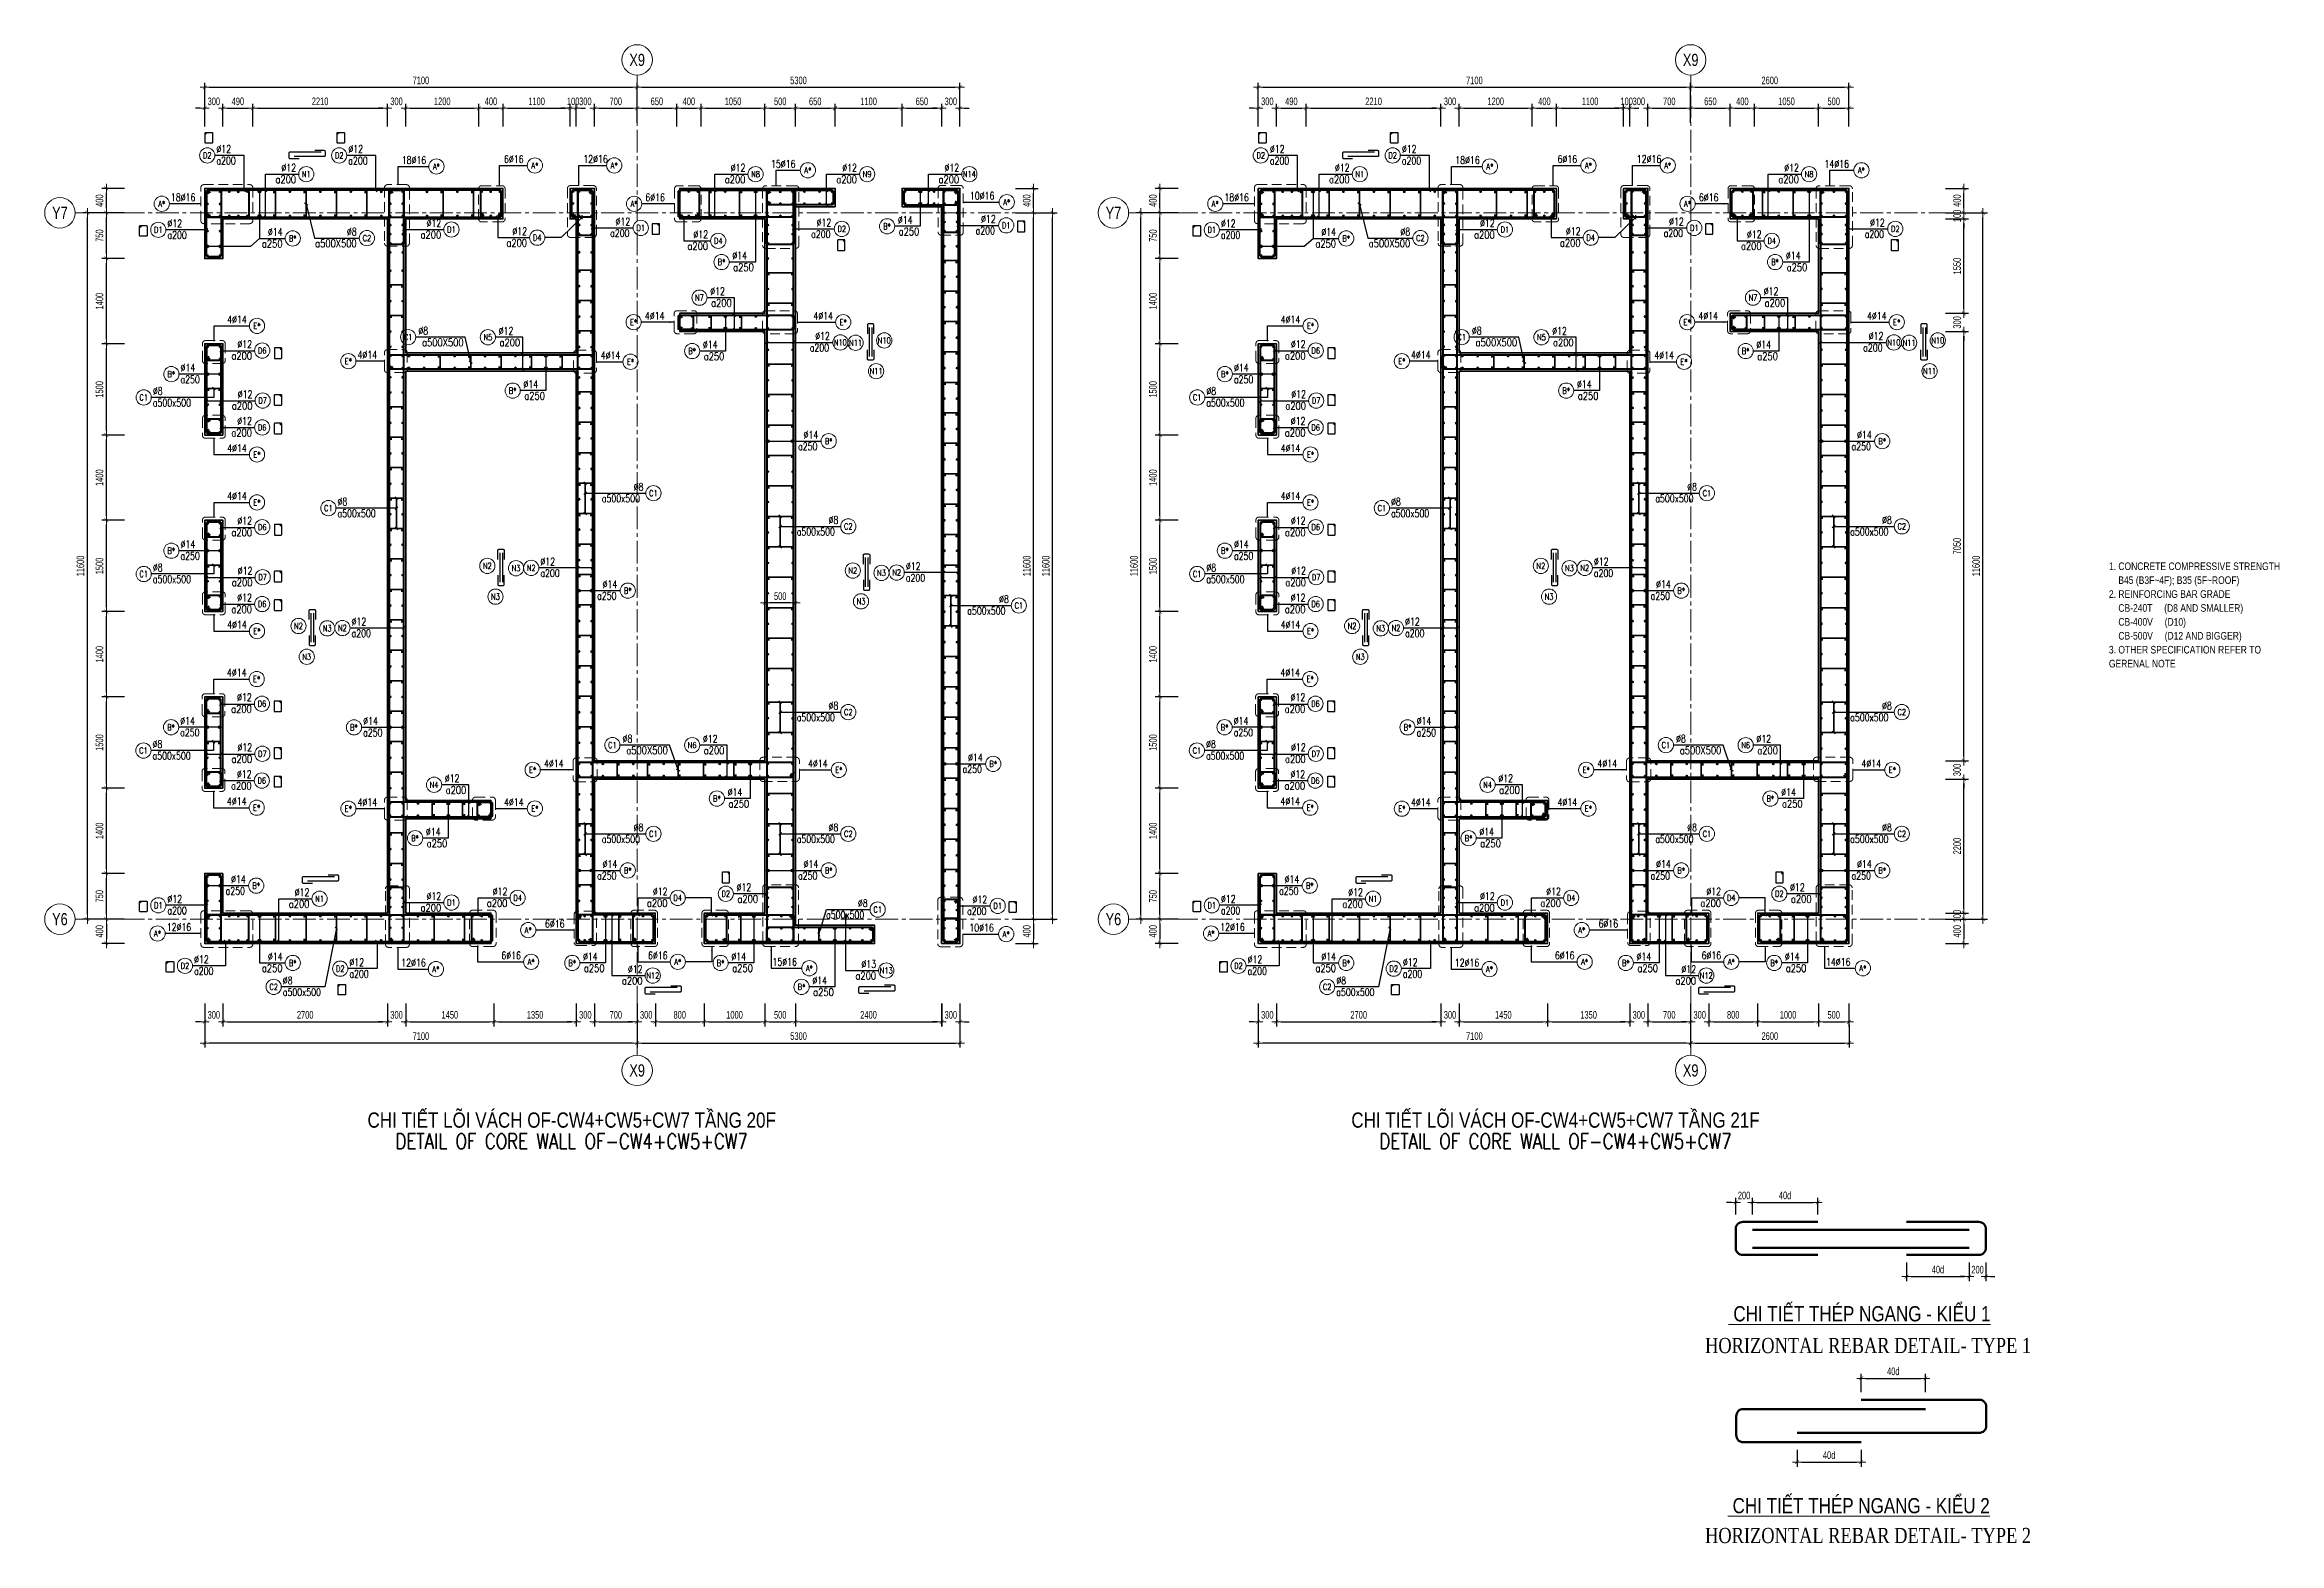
# Model space of a CAD drawing. Header units: millimetres. Extents: x 988833 to 1318015, y -9365 to 47591.
# Drawn here: x 1135475 to 1172166, y -9365 to 15247 of the extents above; entities that cross this region are included whole.
import ezdxf
from ezdxf.enums import TextEntityAlignment as Align

# ---------------------------------------------------------------- set-up
doc = ezdxf.new("R2010")
doc.units = ezdxf.units.MM
doc.header["$MEASUREMENT"] = 0
for name, pattern in [('HIDDEN', [9.525, 6.35, -3.175]), ('HIDDEN2', [4.7625, 3.175, -1.5875]), ('OF_Grid_1$0$CENTER2', [1.125, 0.75, -0.125, 0.125, -0.125])]:
    doc.linetypes.add(name, pattern=pattern)
doc.layers.get('0').update_dxf_attribs({"lineweight": 20})
doc.layers.get('Defpoints').update_dxf_attribs({"color": 151, "lineweight": 9})
for name, color, linetype in [('Hidden', 9, 'HIDDEN'), ('Ligature', 1, 'Continuous'), ('Reinforcement', 4, 'Continuous'), ('TIT1', 3, 'Continuous')]:
    doc.layers.add(name, color=color, linetype=linetype)
for name, color, linetype, lineweight in [('KC-LEADER', 153, 'Continuous', 18), ('KC-THEP', 6, 'Continuous', 40), ('NDC_S_ANNO', 7, 'Continuous', 20), ('NDC_S_DIM', 1, 'Continuous', 15), ('NDC_S_ENG TITLE', 3, 'Continuous', 20), ('NDC_S_HIDDEN', 8, 'HIDDEN2', 13), ('NDC_S_LEADER', 1, 'Continuous', 15), ('NDC_S_REBAR', 4, 'Continuous', 35), ('NDC_S_STIRRUP', 4, 'Continuous', 40), ('NDC_S_TEXT SYMBOL', 7, 'Continuous', 20), ('NDC_S_VN TEXT', 7, 'Continuous', 20), ('NDC_S_VN TITLE', 6, 'Continuous', 35), ('NDC_S_WALL', 6, 'Continuous', 35), ('OF_Core wall_1.2(B1-19F)$0$OF_Core wall_2(B3-19F)$0$NDC_S_WALL', 6, 'Continuous', 35), ('OF_Core wall_2(B3-19F)$0$NDC_S_WALL', 6, 'Continuous', 35), ('OF_Grid_1$0$NDC_S_AXIS', 5, 'OF_Grid_1$0$CENTER2', 13), ('OF_Grid_1$0$NDC_S_SYMBOL', 1, 'Continuous', 15), ('OF_Grid_1$0$NDC_S_TEXT SYMBOL', 7, 'Continuous', 20)]:
    doc.layers.add(name, color=color, linetype=linetype, lineweight=lineweight)
doc.styles.add('ARIAL', font='arial.ttf', dxfattribs={"width": 0.8})
doc.styles.add('NDC_ANNO', font='', dxfattribs={"width": 0.8})
doc.styles.add('NDC_ARIAL', font='arial.ttf', dxfattribs={"width": 0.85})
doc.styles.add('NDC_DIM', font='', dxfattribs={"width": 0.75})
doc.styles.add('NDC_EN TXT', font='romans.shx', dxfattribs={"width": 0.8})
doc.styles.add('NDC_VIE TXT', font='arial.ttf', dxfattribs={"width": 0.8})
doc.styles.add('OF_Grid_1$0$NDC_ANNO', font='', dxfattribs={"width": 0.8})
doc.styles.add('VNTIMEH', font='vntimeh.shx', dxfattribs={"width": 0.8, "bigfont": 'vns.shx'})
doc.styles.get('NDC_ANNO').set_extended_font_data('Dotum')
doc.styles.get('NDC_DIM').set_extended_font_data('Dotum')
doc.styles.get('OF_Grid_1$0$NDC_ANNO').set_extended_font_data('Dotum')
doc.dimstyles.new('NDC_1-50', dxfattribs={"dimscale": 50, "dimtxt": 2.5, "dimasz": 1, "dimexe": 1.5, "dimexo": 0, "dimgap": 0.8, "dimtad": 1, "dimdec": 0, "dimdsep": 46, "dimtxsty": 'NDC_ARIAL', "dimblk": 'DIMMARK', "dimcen": 49999.938995, "dimdle": 1.5, "dimclrd": 1, "dimclre": 1, "dimclrt": 3, "dimadec": 0, "dimazin": 0, "dimtfac": 1, "dimtdec": 0, "dimtix": 1, "dimtmove": 2, "dimatfit": 3, "dimfxl": 1, "dimarcsym": 0})
doc.dimstyles.new('NDC_dim_25', dxfattribs={"dimscale": 25, "dimtxt": 2.5, "dimasz": 1.5, "dimexe": 1.5, "dimexo": 2.5, "dimgap": 1, "dimtad": 1, "dimdec": 0, "dimzin": 0, "dimdsep": 46, "dimtxsty": 'NDC_DIM', "dimblk": 'DIMMARK', "dimcen": 0.09, "dimdle": 1.2, "dimclrd": 1, "dimclre": 1, "dimclrt": 3, "dimadec": 0, "dimazin": 0, "dimtfac": 1, "dimtdec": 0, "dimtix": 1, "dimtofl": 0, "dimtmove": 0, "dimatfit": 3, "dimfxl": 6, "dimfxlon": 1, "dimtolj": 1, "dimtzin": 0, "dimarcsym": 0})
doc.dimstyles.new('NDC_dim_30', dxfattribs={"dimscale": 30, "dimtxt": 2.5, "dimasz": 1.5, "dimexe": 1.5, "dimexo": 2.5, "dimgap": 1, "dimtad": 1, "dimdec": 0, "dimzin": 0, "dimdsep": 46, "dimtxsty": 'NDC_DIM', "dimblk": 'DIMMARK', "dimcen": 0.09, "dimdle": 1.2, "dimclrd": 1, "dimclre": 1, "dimclrt": 3, "dimadec": 0, "dimazin": 0, "dimtfac": 1, "dimtdec": 0, "dimtix": 1, "dimtofl": 0, "dimtmove": 0, "dimatfit": 3, "dimfxl": 6, "dimfxlon": 1, "dimtolj": 1, "dimtzin": 0, "dimarcsym": 0})
doc.dimstyles.new('NDC_dim_50', dxfattribs={"dimscale": 50, "dimtxt": 2.5, "dimasz": 1.5, "dimexe": 1.5, "dimexo": 2.5, "dimgap": 1, "dimtad": 1, "dimdec": 0, "dimzin": 0, "dimdsep": 46, "dimtxsty": 'NDC_DIM', "dimblk": 'DIMMARK', "dimcen": 0.09, "dimdle": 1.2, "dimclrd": 1, "dimclre": 1, "dimclrt": 3, "dimadec": 0, "dimazin": 0, "dimtfac": 1, "dimtdec": 0, "dimtix": 1, "dimtofl": 0, "dimtmove": 0, "dimatfit": 3, "dimfxl": 6, "dimfxlon": 1, "dimtolj": 1, "dimtzin": 0, "dimarcsym": 0})

msp = doc.modelspace()

# ---------------------------------------------------------------- texts
at = {"layer": 'NDC_S_ENG TITLE', "style": 'VNTIMEH', "width": 0.8}
for s, p in [('horizontal rebar detail- type 1', (1162737.6, -6241.4)), ('horizontal rebar detail- type 2', (1162737.6, -9361.8))]:
    msp.add_text(s, height=250, dxfattribs=at).set_placement(p)
at = {"layer": 'NDC_S_VN TEXT', "style": 'ARIAL', "width": 0.8}
for s, p in [('%%u CHI TIẾT THÉP NGANG - KIỂU 1', (1163124.4, -5720.3)), ('%%u CHI TIẾT THÉP NGANG - KIỂU 2', (1163112, -8872.2))]:
    msp.add_text(s, height=250, dxfattribs=at).set_placement(p)
at = {"layer": 'NDC_S_VN TEXT', "color": 7, "style": 'NDC_EN TXT', "width": 0.8}
for tag, p in [('N11', (1148789.4, 10352.4)), ('N10', (1149260.3, 10390.6)), ('N11', (1166087.7, 10352.4)), ('N10', (1166558.7, 10390.6)), ('N11', (1149125.9, 9885.6)), ('N11', (1166424.2, 9885.6)), ('N2', (1142742.9, 6686.9)), ('N3', (1143213.9, 6648.7)), ('N2', (1148743.7, 6610.3)), ('N3', (1149214.7, 6572.1)), ('N2', (1160041.3, 6686.9)), ('N3', (1160512.2, 6648.7)), ('N3', (1142877.4, 6181.9)), ('N3', (1148878.2, 6105.3)), ('N3', (1160175.7, 6181.9)), ('N2', (1139642.9, 5700)), ('N3', (1140113.9, 5661.8)), ('N2', (1156941.3, 5700)), ('N3', (1157412.2, 5661.8)), ('N3', (1139777.4, 5195)), ('N3', (1157075.7, 5195))]:
    msp.add_attdef(tag, text='3', height=100, dxfattribs=at).set_placement(p, align=Align.MIDDLE)
at = {"layer": 'TIT1', "insert": (1169368.3, 6744.1), "char_height": 125, "width": 2836.527, "attachment_point": 1, "line_spacing_factor": 1.096296, "style": 'ARIAL'}
msp.add_mtext('\\A1;1. CONCRETE COMPRESSIVE STRENGTH\\P    B45 (B3F~4F); B35 (5F~ROOF)\\P2. REINFORCING BAR GRADE\\P    CB-240T     (D8 AND SMALLER)\\P    CB-400V     (D10)\\P    CB-500V     (D12 AND BIGGER)\\P3. OTHER SPECIFICATION REFER TO GERENAL NOTE ', dxfattribs=at)

# ---------------------------------------------------------------- blocks, each defined once
blk = doc.blocks.new('DIMMARK')
at = {"layer": 'NDC_S_DIM', "color": 1}
blk.add_line((-1.5, 0), (1, 0), dxfattribs=at)
at = {"layer": 'NDC_S_DIM', "color": 2, "const_width": 0.1}
blk.add_lwpolyline([(-0.42, -0.42), (0.42, 0.42)], dxfattribs=at)
blk = doc.blocks.new('*D94')
at = {"layer": 'Defpoints', "color": 0, "transparency": 16777216}
for p in [(1164588, -3766), (1163514, -4088), (1164588, -4088)]:
    blk.add_point(p, dxfattribs=at)
at = {"layer": 'NDC_S_DIM', "color": 1, "lineweight": -2, "transparency": 16777216}
for p, q in [((1163514, -3963), (1163514, -3691)), ((1163589, -3766), (1164513, -3766)), ((1164588, -3963), (1164588, -3691))]:
    blk.add_line(p, q, dxfattribs=at)
at = {"layer": 'NDC_S_DIM', "color": 1, "lineweight": -2, "transparency": 16777216, "xscale": 75, "yscale": 75, "zscale": 75, "rotation": 180}
blk.add_blockref('DIMMARK', (1163514, -3766), dxfattribs=at)
at = {"layer": 'NDC_S_DIM', "color": 1, "lineweight": -2, "transparency": 16777216, "xscale": 75, "yscale": 75, "zscale": 75}
blk.add_blockref('DIMMARK', (1164588, -3766), dxfattribs=at)
at = {"layer": 'NDC_S_DIM', "color": 3, "transparency": 16777216, "insert": (1164051, -3652), "char_height": 125, "attachment_point": 5, "style": 'NDC_DIM'}
blk.add_mtext('\\A1;40d', dxfattribs=at)
blk = doc.blocks.new('*D95')
at = {"layer": 'Defpoints', "color": 0, "transparency": 16777216}
for p in [(1166046, -4630), (1167075, -4630), (1167075, -4984)]:
    blk.add_point(p, dxfattribs=at)
at = {"layer": 'NDC_S_DIM', "color": 1, "lineweight": -2, "transparency": 16777216}
for p, q in [((1166046, -4755), (1166046, -5059)), ((1167075, -4755), (1167075, -5059)), ((1166121, -4984), (1167000, -4984))]:
    blk.add_line(p, q, dxfattribs=at)
at = {"layer": 'NDC_S_DIM', "color": 1, "lineweight": -2, "transparency": 16777216, "xscale": 75, "yscale": 75, "zscale": 75, "rotation": 180}
blk.add_blockref('DIMMARK', (1166046, -4984), dxfattribs=at)
at = {"layer": 'NDC_S_DIM', "color": 1, "lineweight": -2, "transparency": 16777216, "xscale": 75, "yscale": 75, "zscale": 75}
blk.add_blockref('DIMMARK', (1167075, -4984), dxfattribs=at)
at = {"layer": 'NDC_S_DIM', "color": 3, "transparency": 16777216, "insert": (1166561, -4870), "char_height": 125, "attachment_point": 5, "style": 'NDC_DIM'}
blk.add_mtext('\\A1;40d', dxfattribs=at)
blk = doc.blocks.new('*D96')
at = {"layer": 'Defpoints', "color": 0, "transparency": 16777216}
for p in [(1166355, -6656), (1165302, -7008), (1166355, -7008)]:
    blk.add_point(p, dxfattribs=at)
at = {"layer": 'NDC_S_DIM', "color": 1, "lineweight": -2, "transparency": 16777216}
for p, q in [((1165302, -6883), (1165302, -6581)), ((1166355, -6883), (1166355, -6581)), ((1165377, -6656), (1166280, -6656))]:
    blk.add_line(p, q, dxfattribs=at)
at = {"layer": 'NDC_S_DIM', "color": 1, "lineweight": -2, "transparency": 16777216, "xscale": 75, "yscale": 75, "zscale": 75, "rotation": 180}
blk.add_blockref('DIMMARK', (1165302, -6656), dxfattribs=at)
at = {"layer": 'NDC_S_DIM', "color": 1, "lineweight": -2, "transparency": 16777216, "xscale": 75, "yscale": 75, "zscale": 75}
blk.add_blockref('DIMMARK', (1166355, -6656), dxfattribs=at)
at = {"layer": 'NDC_S_DIM', "color": 3, "transparency": 16777216, "insert": (1165828, -6542), "char_height": 125, "attachment_point": 5, "style": 'NDC_DIM'}
blk.add_mtext('\\A1;40d', dxfattribs=at)
blk = doc.blocks.new('*D97')
at = {"layer": 'Defpoints', "color": 0, "transparency": 16777216}
for p in [(1164249, -7704), (1165301, -7704), (1165301, -8032)]:
    blk.add_point(p, dxfattribs=at)
at = {"layer": 'NDC_S_DIM', "color": 1, "lineweight": -2, "transparency": 16777216}
for p, q in [((1164249, -7829), (1164249, -8107)), ((1164324, -8032), (1165226, -8032)), ((1165301, -7829), (1165301, -8107))]:
    blk.add_line(p, q, dxfattribs=at)
at = {"layer": 'NDC_S_DIM', "color": 1, "lineweight": -2, "transparency": 16777216, "xscale": 75, "yscale": 75, "zscale": 75, "rotation": 180}
blk.add_blockref('DIMMARK', (1164249, -8032), dxfattribs=at)
at = {"layer": 'NDC_S_DIM', "color": 1, "lineweight": -2, "transparency": 16777216, "xscale": 75, "yscale": 75, "zscale": 75}
blk.add_blockref('DIMMARK', (1165301, -8032), dxfattribs=at)
at = {"layer": 'NDC_S_DIM', "color": 3, "transparency": 16777216, "insert": (1164775, -7918), "char_height": 125, "attachment_point": 5, "style": 'NDC_DIM'}
blk.add_mtext('\\A1;40d', dxfattribs=at)
blk = doc.blocks.new('*D98')
at = {"layer": 'Defpoints', "color": 0, "transparency": 16777216}
for p in [(1163242, -3766), (1163242, -4089), (1163514, -4088)]:
    blk.add_point(p, dxfattribs=at)
at = {"layer": 'NDC_S_DIM', "color": 1, "lineweight": -2, "transparency": 16777216}
for p, q in [((1163167, -3766), (1163092, -3766)), ((1163242, -3964), (1163242, -3691)), ((1163514, -3963), (1163514, -3691)), ((1163589, -3766), (1163664, -3766))]:
    blk.add_line(p, q, dxfattribs=at)
at = {"layer": 'NDC_S_DIM', "color": 1, "lineweight": -2, "transparency": 16777216, "xscale": 75, "yscale": 75, "zscale": 75}
blk.add_blockref('DIMMARK', (1163242, -3766), dxfattribs=at)
at = {"layer": 'NDC_S_DIM', "color": 1, "lineweight": -2, "transparency": 16777216, "xscale": 75, "yscale": 75, "zscale": 75, "rotation": 180}
blk.add_blockref('DIMMARK', (1163514, -3766), dxfattribs=at)
at = {"layer": 'NDC_S_DIM', "color": 3, "transparency": 16777216, "insert": (1163378, -3653), "char_height": 125, "attachment_point": 5, "style": 'NDC_DIM'}
blk.add_mtext('\\A1;200', dxfattribs=at)
blk = doc.blocks.new('*D99')
at = {"layer": 'Defpoints', "color": 0, "transparency": 16777216}
for p in [(1167075, -4630), (1167348, -4630), (1167075, -4984)]:
    blk.add_point(p, dxfattribs=at)
at = {"layer": 'NDC_S_DIM', "color": 1, "lineweight": -2, "transparency": 16777216}
for p, q in [((1167075, -4755), (1167075, -5059)), ((1167348, -4755), (1167348, -5059)), ((1167000, -4984), (1166925, -4984)), ((1167423, -4984), (1167498, -4984))]:
    blk.add_line(p, q, dxfattribs=at)
at = {"layer": 'NDC_S_DIM', "color": 1, "lineweight": -2, "transparency": 16777216, "xscale": 75, "yscale": 75, "zscale": 75}
blk.add_blockref('DIMMARK', (1167075, -4984), dxfattribs=at)
at = {"layer": 'NDC_S_DIM', "color": 1, "lineweight": -2, "transparency": 16777216, "xscale": 75, "yscale": 75, "zscale": 75, "rotation": 180}
blk.add_blockref('DIMMARK', (1167348, -4984), dxfattribs=at)
at = {"layer": 'NDC_S_DIM', "color": 3, "transparency": 16777216, "insert": (1167212, -4872), "char_height": 125, "attachment_point": 5, "style": 'NDC_DIM'}
blk.add_mtext('\\A1;200', dxfattribs=at)
blk = doc.blocks.new('THEP')
at = {"layer": 'KC-LEADER', "color": 6}
blk.add_circle((0, 0), 14, dxfattribs=at)
at = {"layer": 'KC-THEP'}
for p, q in [((-14, 0), (14, 0)), ((10, 10), (-10, -10)), ((-10, 10), (10, -10)), ((0, 14), (0, -14))]:
    blk.add_line(p, q, dxfattribs=at)
blk = doc.blocks.new('*U13')
blk.add_circle((-2.5, 0), 2.5)
at = {"layer": 'NDC_S_VN TEXT', "color": 7, "style": 'NDC_EN TXT', "width": 0.8}
blk.add_attdef('SH2', text='', height=2, dxfattribs=at).set_placement((-2.5, 0), align=Align.MIDDLE)
at = {"layer": 'NDC_S_VN TEXT', "color": 3, "style": 'NDC_EN TXT', "width": 0.75}
blk.add_attdef('DK1', (0.5, 0.85), '', height=2.5, dxfattribs=at)
blk = doc.blocks.new('*U9')
blk.add_circle((2.5, 0), 2.5)
at = {"layer": 'NDC_S_VN TEXT', "color": 3, "style": 'NDC_EN TXT', "width": 0.75}
blk.add_attdef('DK2', text='', height=2.5, dxfattribs=at).set_placement((-0.85, 0.85), align=Align.RIGHT)
at = {"layer": 'NDC_S_VN TEXT', "color": 7, "style": 'NDC_EN TXT', "width": 0.8}
blk.add_attdef('SH3', text='', height=2, dxfattribs=at).set_placement((2.5, 0), align=Align.MIDDLE)
blk = doc.blocks.new('*U10')
blk.add_circle((2.5, 0), 2.5)
at = {"layer": 'NDC_S_VN TEXT', "color": 3, "style": 'NDC_EN TXT'}
for tag, width, p in [('DK2', 0.75, (-0.85, 0.85)), ('KC2', 0.8, (-0.85, -2.97))]:
    blk.add_attdef(tag, text='', height=2.5, dxfattribs=dict(at, width=width)).set_placement(p, align=Align.RIGHT)
at = {"layer": 'NDC_S_VN TEXT', "color": 7, "style": 'NDC_EN TXT', "width": 0.8}
blk.add_attdef('SH3', text='', height=2, dxfattribs=at).set_placement((2.5, 0), align=Align.MIDDLE)
blk = doc.blocks.new('*U12')
blk.add_circle((-2.5, 0), 2.5)
at = {"layer": 'NDC_S_VN TEXT', "color": 7, "style": 'NDC_EN TXT', "width": 0.8}
blk.add_attdef('SH2', text='', height=2, dxfattribs=at).set_placement((-2.5, 0), align=Align.MIDDLE)
at = {"layer": 'NDC_S_VN TEXT', "color": 3, "style": 'NDC_EN TXT', "width": 0.75}
for tag, p in [('DK1', (0.5, 0.85)), ('KC1', (0.5, -2.97))]:
    blk.add_attdef(tag, p, '', height=2.5, dxfattribs=at)
blk = doc.blocks.new('*U11')
blk.add_circle((-2.5, 0), 2.5)
at = {"layer": 'NDC_S_VN TEXT', "color": 7, "style": 'NDC_EN TXT', "width": 0.8}
blk.add_attdef('SH2', text='', height=2, dxfattribs=at).set_placement((-2.5, 0), align=Align.MIDDLE)
at = {"layer": 'NDC_S_VN TEXT', "color": 3, "style": 'NDC_EN TXT', "width": 0.75}
for tag, p in [('DK1', (0.5, 0.85)), ('KC1', (0.5, -2.97))]:
    blk.add_attdef(tag, p, '', height=2.5, dxfattribs=at)
blk = doc.blocks.new('A$C7BC65A55')
at = {"layer": 'Ligature'}
for p, q in [((-15, 372, 0), (-15, 39, 0)), ((15, 372, 0), (15, 39, 0))]:
    blk.add_line(p, q, dxfattribs=at)
for points in [[(-36, 297), (-36, 401, -0.414214), (-24, 413), (24, 413, -0.414214), (36, 401), (36, 297)], [(-36, 117), (-36, 12, 0.414214), (-24, 0), (24, 0, 0.414214), (36, 12), (36, 117)]]:
    blk.add_lwpolyline(points, format="xyb", dxfattribs=at)
blk = doc.blocks.new('*D779')
at = {"layer": 'Defpoints', "color": 0, "transparency": 16777216}
for p in [(1147302, 6078), (1147302, 5354), (1147802, 5354)]:
    blk.add_point(p, dxfattribs=at)
at = {"layer": 'NDC_S_DIM', "color": 1, "lineweight": -2, "transparency": 16777216}
for p, q in [((1147302, 5778), (1147302, 6153)), ((1147727, 6078), (1147377, 6078)), ((1147802, 5778), (1147802, 6153))]:
    blk.add_line(p, q, dxfattribs=at)
at = {"layer": 'NDC_S_DIM', "color": 1, "lineweight": -2, "transparency": 16777216, "xscale": 75, "yscale": 75, "zscale": 75, "rotation": 180}
blk.add_blockref('DIMMARK', (1147302, 6078), dxfattribs=at)
at = {"layer": 'NDC_S_DIM', "color": 1, "lineweight": -2, "transparency": 16777216, "xscale": 75, "yscale": 75, "zscale": 75}
blk.add_blockref('DIMMARK', (1147802, 6078), dxfattribs=at)
at = {"layer": 'NDC_S_DIM', "color": 3, "transparency": 16777216, "insert": (1147552, 6190), "char_height": 125, "attachment_point": 5, "style": 'NDC_DIM'}
blk.add_mtext('\\A1;500', dxfattribs=at)
blk = doc.blocks.new('*U774')
at = {"layer": 'KC-THEP', "rotation": 9.66856443638095}
for p in [(0, 99), (0, -99)]:
    blk.add_blockref('THEP', p, dxfattribs=at)
blk = doc.blocks.new('*U773')
at = {"layer": 'NDC_S_HIDDEN', "color": 0, "linetype": 'ByBlock', "lineweight": -2, "transparency": 16777216}
for p in [(0, 0), (250, 0), (500, 0), (750, 0), (1000, 0), (1250, 0), (1500, 0), (1750, 0), (2000, 0), (2250, 0), (2500, 0)]:
    blk.add_blockref('*U774', p, dxfattribs=at)
blk = doc.blocks.new('*U776')
at = {"layer": 'NDC_S_REBAR'}
blk.add_lwpolyline([(-15, -75), (-15, -100, 1), (15, -100), (15, 100, 1), (-15, 100), (-15, 75)], format="xyb", dxfattribs=at)
blk = doc.blocks.new('*U775')
at = {"layer": 'NDC_S_HIDDEN', "color": 0, "linetype": 'ByBlock', "lineweight": -2, "transparency": 16777216}
for p in [(0, 0), (500, 0), (1000, 0), (1500, 0), (2000, 0)]:
    blk.add_blockref('*U776', p, dxfattribs=at)
blk = doc.blocks.new('*U778')
at = {"layer": 'KC-THEP', "rotation": 9.668564436380946}
blk.add_blockref('THEP', (0, 100), dxfattribs=at)
at = {"layer": 'KC-THEP', "xscale": -1, "rotation": 170.331435563619}
blk.add_blockref('THEP', (0, -100), dxfattribs=at)
blk = doc.blocks.new('*U777')
at = {"layer": 'NDC_S_HIDDEN', "color": 0, "linetype": 'ByBlock', "lineweight": -2, "transparency": 16777216}
for p in [(0, 0), (250, 0), (500, 0), (750, 0), (1000, 0), (1250, 0)]:
    blk.add_blockref('*U778', p, dxfattribs=at)
blk = doc.blocks.new('*U772')
at = {"layer": 'NDC_S_REBAR'}
blk.add_lwpolyline([(-15, -75), (-15, -100, 1), (15, -100), (15, 100, 1), (-15, 100), (-15, 75)], format="xyb", dxfattribs=at)
blk = doc.blocks.new('*U771')
at = {"layer": 'NDC_S_HIDDEN', "color": 0, "linetype": 'ByBlock', "lineweight": -2, "transparency": 16777216}
for p in [(0, 0), (500, 0)]:
    blk.add_blockref('*U772', p, dxfattribs=at)
blk = doc.blocks.new('*D780')
at = {"layer": 'Defpoints', "color": 0, "transparency": 16777216}
for p in [(1138102, 486), (1145202, -336), (1138102, -1149)]:
    blk.add_point(p, dxfattribs=at)
at = {"layer": 'NDC_S_DIM', "color": 1, "lineweight": -2, "transparency": 16777216}
for p, q in [((1138102, -849), (1138102, -1224)), ((1145202, -849), (1145202, -1224)), ((1145127, -1149), (1138177, -1149))]:
    blk.add_line(p, q, dxfattribs=at)
at = {"layer": 'NDC_S_DIM', "color": 1, "lineweight": -2, "transparency": 16777216, "xscale": 75, "yscale": 75, "zscale": 75, "rotation": 180}
blk.add_blockref('DIMMARK', (1138102, -1149), dxfattribs=at)
at = {"layer": 'NDC_S_DIM', "color": 1, "lineweight": -2, "transparency": 16777216, "xscale": 75, "yscale": 75, "zscale": 75}
blk.add_blockref('DIMMARK', (1145202, -1149), dxfattribs=at)
at = {"layer": 'NDC_S_DIM', "color": 3, "transparency": 16777216, "insert": (1141652, -1036), "char_height": 125, "attachment_point": 5, "style": 'NDC_DIM'}
blk.add_mtext('\\A1;7100', dxfattribs=at)
blk = doc.blocks.new('*D781')
at = {"layer": 'Defpoints', "color": 0, "ltscale": 200, "transparency": 16777216}
for p in [(1138102, 486), (1138402, 486), (1138102, -800)]:
    blk.add_point(p, dxfattribs=at)
at = {"layer": 'NDC_S_DIM', "color": 1, "lineweight": -2, "ltscale": 200, "transparency": 16777216}
for p, q in [((1138102, -500), (1138102, -875)), ((1138402, -500), (1138402, -875)), ((1138027, -800), (1137952, -800)), ((1138477, -800), (1138552, -800))]:
    blk.add_line(p, q, dxfattribs=at)
at = {"layer": 'NDC_S_DIM', "color": 1, "lineweight": -2, "ltscale": 200, "transparency": 16777216, "xscale": 75, "yscale": 75, "zscale": 75}
blk.add_blockref('DIMMARK', (1138102, -800), dxfattribs=at)
at = {"layer": 'NDC_S_DIM', "color": 1, "lineweight": -2, "ltscale": 200, "transparency": 16777216, "xscale": 75, "yscale": 75, "zscale": 75, "rotation": 180}
blk.add_blockref('DIMMARK', (1138402, -800), dxfattribs=at)
at = {"layer": 'NDC_S_DIM', "color": 3, "ltscale": 200, "transparency": 16777216, "insert": (1138252, -687), "char_height": 125, "attachment_point": 5, "style": 'NDC_DIM'}
blk.add_mtext('\\A1;300', dxfattribs=at)
blk = doc.blocks.new('*D782')
at = {"layer": 'Defpoints', "color": 0, "ltscale": 200, "transparency": 16777216}
for p in [(1138402, 14203), (1138102, 12886), (1138402, 12386)]:
    blk.add_point(p, dxfattribs=at)
at = {"layer": 'NDC_S_DIM', "color": 1, "lineweight": -2, "ltscale": 200, "transparency": 16777216}
for p, q in [((1138027, 14203), (1137952, 14203)), ((1138102, 13903), (1138102, 14278)), ((1138402, 13903), (1138402, 14278)), ((1138477, 14203), (1138552, 14203))]:
    blk.add_line(p, q, dxfattribs=at)
at = {"layer": 'NDC_S_DIM', "color": 1, "lineweight": -2, "ltscale": 200, "transparency": 16777216, "xscale": 75, "yscale": 75, "zscale": 75}
blk.add_blockref('DIMMARK', (1138102, 14203), dxfattribs=at)
at = {"layer": 'NDC_S_DIM', "color": 1, "lineweight": -2, "ltscale": 200, "transparency": 16777216, "xscale": 75, "yscale": 75, "zscale": 75, "rotation": 180}
blk.add_blockref('DIMMARK', (1138402, 14203), dxfattribs=at)
at = {"layer": 'NDC_S_DIM', "color": 3, "ltscale": 200, "transparency": 16777216, "insert": (1138252, 14316), "char_height": 125, "attachment_point": 5, "style": 'NDC_DIM'}
blk.add_mtext('\\A1;300', dxfattribs=at)
blk = doc.blocks.new('*D783')
at = {"layer": 'Defpoints', "color": 0, "ltscale": 200, "transparency": 16777216}
for p in [(1138892, 14203), (1138402, 12386), (1138892, 12199)]:
    blk.add_point(p, dxfattribs=at)
at = {"layer": 'NDC_S_DIM', "color": 1, "lineweight": -2, "ltscale": 200, "transparency": 16777216}
for p, q in [((1138402, 13903), (1138402, 14278)), ((1138477, 14203), (1138817, 14203)), ((1138892, 13903), (1138892, 14278))]:
    blk.add_line(p, q, dxfattribs=at)
at = {"layer": 'NDC_S_DIM', "color": 1, "lineweight": -2, "ltscale": 200, "transparency": 16777216, "xscale": 75, "yscale": 75, "zscale": 75, "rotation": 180}
blk.add_blockref('DIMMARK', (1138402, 14203), dxfattribs=at)
at = {"layer": 'NDC_S_DIM', "color": 1, "lineweight": -2, "ltscale": 200, "transparency": 16777216, "xscale": 75, "yscale": 75, "zscale": 75}
blk.add_blockref('DIMMARK', (1138892, 14203), dxfattribs=at)
at = {"layer": 'NDC_S_DIM', "color": 3, "ltscale": 200, "transparency": 16777216, "insert": (1138647, 14316), "char_height": 125, "attachment_point": 5, "style": 'NDC_DIM'}
blk.add_mtext('\\A1;490', dxfattribs=at)
blk = doc.blocks.new('*D784')
at = {"layer": 'Defpoints', "color": 0, "ltscale": 200, "transparency": 16777216}
for p in [(1141102, 14203), (1138892, 12199), (1141102, 12386)]:
    blk.add_point(p, dxfattribs=at)
at = {"layer": 'NDC_S_DIM', "color": 1, "lineweight": -2, "ltscale": 200, "transparency": 16777216}
for p, q in [((1138892, 13903), (1138892, 14278)), ((1138967, 14203), (1141027, 14203)), ((1141102, 13903), (1141102, 14278))]:
    blk.add_line(p, q, dxfattribs=at)
at = {"layer": 'NDC_S_DIM', "color": 1, "lineweight": -2, "ltscale": 200, "transparency": 16777216, "xscale": 75, "yscale": 75, "zscale": 75, "rotation": 180}
blk.add_blockref('DIMMARK', (1138892, 14203), dxfattribs=at)
at = {"layer": 'NDC_S_DIM', "color": 1, "lineweight": -2, "ltscale": 200, "transparency": 16777216, "xscale": 75, "yscale": 75, "zscale": 75}
blk.add_blockref('DIMMARK', (1141102, 14203), dxfattribs=at)
at = {"layer": 'NDC_S_DIM', "color": 3, "ltscale": 200, "transparency": 16777216, "insert": (1139997, 14316), "char_height": 125, "attachment_point": 5, "style": 'NDC_DIM'}
blk.add_mtext('\\A1;2210', dxfattribs=at)
blk = doc.blocks.new('*D785')
at = {"layer": 'Defpoints', "color": 0, "ltscale": 200, "transparency": 16777216}
for p in [(1141402, 14203), (1141102, 12386), (1141402, 12386)]:
    blk.add_point(p, dxfattribs=at)
at = {"layer": 'NDC_S_DIM', "color": 1, "lineweight": -2, "ltscale": 200, "transparency": 16777216}
for p, q in [((1141027, 14203), (1140952, 14203)), ((1141102, 13903), (1141102, 14278)), ((1141402, 13903), (1141402, 14278)), ((1141477, 14203), (1141552, 14203))]:
    blk.add_line(p, q, dxfattribs=at)
at = {"layer": 'NDC_S_DIM', "color": 1, "lineweight": -2, "ltscale": 200, "transparency": 16777216, "xscale": 75, "yscale": 75, "zscale": 75}
blk.add_blockref('DIMMARK', (1141102, 14203), dxfattribs=at)
at = {"layer": 'NDC_S_DIM', "color": 1, "lineweight": -2, "ltscale": 200, "transparency": 16777216, "xscale": 75, "yscale": 75, "zscale": 75, "rotation": 180}
blk.add_blockref('DIMMARK', (1141402, 14203), dxfattribs=at)
at = {"layer": 'NDC_S_DIM', "color": 3, "ltscale": 200, "transparency": 16777216, "insert": (1141252, 14316), "char_height": 125, "attachment_point": 5, "style": 'NDC_DIM'}
blk.add_mtext('\\A1;300', dxfattribs=at)
blk = doc.blocks.new('*D786')
at = {"layer": 'Defpoints', "color": 0, "ltscale": 200, "transparency": 16777216}
for p in [(1142602, 14203), (1142602, 12671), (1141402, 12386)]:
    blk.add_point(p, dxfattribs=at)
at = {"layer": 'NDC_S_DIM', "color": 1, "lineweight": -2, "ltscale": 200, "transparency": 16777216}
for p, q in [((1141402, 13903), (1141402, 14278)), ((1141477, 14203), (1142527, 14203)), ((1142602, 13903), (1142602, 14278))]:
    blk.add_line(p, q, dxfattribs=at)
at = {"layer": 'NDC_S_DIM', "color": 1, "lineweight": -2, "ltscale": 200, "transparency": 16777216, "xscale": 75, "yscale": 75, "zscale": 75, "rotation": 180}
blk.add_blockref('DIMMARK', (1141402, 14203), dxfattribs=at)
at = {"layer": 'NDC_S_DIM', "color": 1, "lineweight": -2, "ltscale": 200, "transparency": 16777216, "xscale": 75, "yscale": 75, "zscale": 75}
blk.add_blockref('DIMMARK', (1142602, 14203), dxfattribs=at)
at = {"layer": 'NDC_S_DIM', "color": 3, "ltscale": 200, "transparency": 16777216, "insert": (1142002, 14316), "char_height": 125, "attachment_point": 5, "style": 'NDC_DIM'}
blk.add_mtext('\\A1;1200', dxfattribs=at)
blk = doc.blocks.new('*D787')
at = {"layer": 'Defpoints', "color": 0, "ltscale": 200, "transparency": 16777216}
for p in [(1143002, 14203), (1142602, 12671), (1143002, 12636)]:
    blk.add_point(p, dxfattribs=at)
at = {"layer": 'NDC_S_DIM', "color": 1, "lineweight": -2, "ltscale": 200, "transparency": 16777216}
for p, q in [((1142602, 13903), (1142602, 14278)), ((1142677, 14203), (1142927, 14203)), ((1143002, 13903), (1143002, 14278))]:
    blk.add_line(p, q, dxfattribs=at)
at = {"layer": 'NDC_S_DIM', "color": 1, "lineweight": -2, "ltscale": 200, "transparency": 16777216, "xscale": 75, "yscale": 75, "zscale": 75, "rotation": 180}
blk.add_blockref('DIMMARK', (1142602, 14203), dxfattribs=at)
at = {"layer": 'NDC_S_DIM', "color": 1, "lineweight": -2, "ltscale": 200, "transparency": 16777216, "xscale": 75, "yscale": 75, "zscale": 75}
blk.add_blockref('DIMMARK', (1143002, 14203), dxfattribs=at)
at = {"layer": 'NDC_S_DIM', "color": 3, "ltscale": 200, "transparency": 16777216, "insert": (1142802, 14316), "char_height": 125, "attachment_point": 5, "style": 'NDC_DIM'}
blk.add_mtext('\\A1;400', dxfattribs=at)
blk = doc.blocks.new('*D788')
at = {"layer": 'Defpoints', "color": 0, "ltscale": 200, "transparency": 16777216}
for p in [(1144102, 14203), (1143002, 12636), (1144102, 12529)]:
    blk.add_point(p, dxfattribs=at)
at = {"layer": 'NDC_S_DIM', "color": 1, "lineweight": -2, "ltscale": 200, "transparency": 16777216}
for p, q in [((1143002, 13903), (1143002, 14278)), ((1143077, 14203), (1144027, 14203)), ((1144102, 13903), (1144102, 14278))]:
    blk.add_line(p, q, dxfattribs=at)
at = {"layer": 'NDC_S_DIM', "color": 1, "lineweight": -2, "ltscale": 200, "transparency": 16777216, "xscale": 75, "yscale": 75, "zscale": 75, "rotation": 180}
blk.add_blockref('DIMMARK', (1143002, 14203), dxfattribs=at)
at = {"layer": 'NDC_S_DIM', "color": 1, "lineweight": -2, "ltscale": 200, "transparency": 16777216, "xscale": 75, "yscale": 75, "zscale": 75}
blk.add_blockref('DIMMARK', (1144102, 14203), dxfattribs=at)
at = {"layer": 'NDC_S_DIM', "color": 3, "ltscale": 200, "transparency": 16777216, "insert": (1143552, 14316), "char_height": 125, "attachment_point": 5, "style": 'NDC_DIM'}
blk.add_mtext('\\A1;1100', dxfattribs=at)
blk = doc.blocks.new('*D789')
at = {"layer": 'Defpoints', "color": 0, "ltscale": 200, "transparency": 16777216}
for p in [(1144202, 14203), (1144102, 12529), (1144202, 12386)]:
    blk.add_point(p, dxfattribs=at)
at = {"layer": 'NDC_S_DIM', "color": 1, "lineweight": -2, "ltscale": 200, "transparency": 16777216}
for p, q in [((1144027, 14203), (1143952, 14203)), ((1144102, 13903), (1144102, 14278)), ((1144202, 13903), (1144202, 14278)), ((1144277, 14203), (1144352, 14203))]:
    blk.add_line(p, q, dxfattribs=at)
at = {"layer": 'NDC_S_DIM', "color": 1, "lineweight": -2, "ltscale": 200, "transparency": 16777216, "xscale": 75, "yscale": 75, "zscale": 75}
blk.add_blockref('DIMMARK', (1144102, 14203), dxfattribs=at)
at = {"layer": 'NDC_S_DIM', "color": 1, "lineweight": -2, "ltscale": 200, "transparency": 16777216, "xscale": 75, "yscale": 75, "zscale": 75, "rotation": 180}
blk.add_blockref('DIMMARK', (1144202, 14203), dxfattribs=at)
at = {"layer": 'NDC_S_DIM', "color": 3, "ltscale": 200, "transparency": 16777216, "insert": (1144152, 14316), "char_height": 125, "attachment_point": 5, "style": 'NDC_DIM'}
blk.add_mtext('\\A1;100', dxfattribs=at)
blk = doc.blocks.new('*D790')
at = {"layer": 'Defpoints', "color": 0, "ltscale": 200, "transparency": 16777216}
for p in [(1144502, 14203), (1144202, 12386), (1144502, 12386)]:
    blk.add_point(p, dxfattribs=at)
at = {"layer": 'NDC_S_DIM', "color": 1, "lineweight": -2, "ltscale": 200, "transparency": 16777216}
for p, q in [((1144127, 14203), (1144052, 14203)), ((1144202, 13903), (1144202, 14278)), ((1144502, 13903), (1144502, 14278)), ((1144577, 14203), (1144652, 14203))]:
    blk.add_line(p, q, dxfattribs=at)
at = {"layer": 'NDC_S_DIM', "color": 1, "lineweight": -2, "ltscale": 200, "transparency": 16777216, "xscale": 75, "yscale": 75, "zscale": 75}
blk.add_blockref('DIMMARK', (1144202, 14203), dxfattribs=at)
at = {"layer": 'NDC_S_DIM', "color": 1, "lineweight": -2, "ltscale": 200, "transparency": 16777216, "xscale": 75, "yscale": 75, "zscale": 75, "rotation": 180}
blk.add_blockref('DIMMARK', (1144502, 14203), dxfattribs=at)
at = {"layer": 'NDC_S_DIM', "color": 3, "ltscale": 200, "transparency": 16777216, "insert": (1144352, 14316), "char_height": 125, "attachment_point": 5, "style": 'NDC_DIM'}
blk.add_mtext('\\A1;300', dxfattribs=at)
blk = doc.blocks.new('*D791')
at = {"layer": 'Defpoints', "color": 0, "ltscale": 200, "transparency": 16777216}
for p in [(1146252, 14203), (1145852, 12537), (1146252, 12568)]:
    blk.add_point(p, dxfattribs=at)
at = {"layer": 'NDC_S_DIM', "color": 1, "lineweight": -2, "ltscale": 200, "transparency": 16777216}
for p, q in [((1145852, 13903), (1145852, 14278)), ((1145927, 14203), (1146177, 14203)), ((1146252, 13903), (1146252, 14278))]:
    blk.add_line(p, q, dxfattribs=at)
at = {"layer": 'NDC_S_DIM', "color": 1, "lineweight": -2, "ltscale": 200, "transparency": 16777216, "xscale": 75, "yscale": 75, "zscale": 75, "rotation": 180}
blk.add_blockref('DIMMARK', (1145852, 14203), dxfattribs=at)
at = {"layer": 'NDC_S_DIM', "color": 1, "lineweight": -2, "ltscale": 200, "transparency": 16777216, "xscale": 75, "yscale": 75, "zscale": 75}
blk.add_blockref('DIMMARK', (1146252, 14203), dxfattribs=at)
at = {"layer": 'NDC_S_DIM', "color": 3, "ltscale": 200, "transparency": 16777216, "insert": (1146052, 14316), "char_height": 125, "attachment_point": 5, "style": 'NDC_DIM'}
blk.add_mtext('\\A1;400', dxfattribs=at)
blk = doc.blocks.new('*D792')
at = {"layer": 'Defpoints', "color": 0, "ltscale": 200, "transparency": 16777216}
for p in [(1147302, 14203), (1146252, 12568), (1147302, 12386)]:
    blk.add_point(p, dxfattribs=at)
at = {"layer": 'NDC_S_DIM', "color": 1, "lineweight": -2, "ltscale": 200, "transparency": 16777216}
for p, q in [((1146252, 13903), (1146252, 14278)), ((1146327, 14203), (1147227, 14203)), ((1147302, 13903), (1147302, 14278))]:
    blk.add_line(p, q, dxfattribs=at)
at = {"layer": 'NDC_S_DIM', "color": 1, "lineweight": -2, "ltscale": 200, "transparency": 16777216, "xscale": 75, "yscale": 75, "zscale": 75, "rotation": 180}
blk.add_blockref('DIMMARK', (1146252, 14203), dxfattribs=at)
at = {"layer": 'NDC_S_DIM', "color": 1, "lineweight": -2, "ltscale": 200, "transparency": 16777216, "xscale": 75, "yscale": 75, "zscale": 75}
blk.add_blockref('DIMMARK', (1147302, 14203), dxfattribs=at)
at = {"layer": 'NDC_S_DIM', "color": 3, "ltscale": 200, "transparency": 16777216, "insert": (1146777, 14316), "char_height": 125, "attachment_point": 5, "style": 'NDC_DIM'}
blk.add_mtext('\\A1;1050', dxfattribs=at)
blk = doc.blocks.new('*D793')
at = {"layer": 'Defpoints', "color": 0, "ltscale": 200, "transparency": 16777216}
for p in [(1147802, 14203), (1147802, 12586), (1147302, 12386)]:
    blk.add_point(p, dxfattribs=at)
at = {"layer": 'NDC_S_DIM', "color": 1, "lineweight": -2, "ltscale": 200, "transparency": 16777216}
for p, q in [((1147302, 13903), (1147302, 14278)), ((1147377, 14203), (1147727, 14203)), ((1147802, 13903), (1147802, 14278))]:
    blk.add_line(p, q, dxfattribs=at)
at = {"layer": 'NDC_S_DIM', "color": 1, "lineweight": -2, "ltscale": 200, "transparency": 16777216, "xscale": 75, "yscale": 75, "zscale": 75, "rotation": 180}
blk.add_blockref('DIMMARK', (1147302, 14203), dxfattribs=at)
at = {"layer": 'NDC_S_DIM', "color": 1, "lineweight": -2, "ltscale": 200, "transparency": 16777216, "xscale": 75, "yscale": 75, "zscale": 75}
blk.add_blockref('DIMMARK', (1147802, 14203), dxfattribs=at)
at = {"layer": 'NDC_S_DIM', "color": 3, "ltscale": 200, "transparency": 16777216, "insert": (1147552, 14316), "char_height": 125, "attachment_point": 5, "style": 'NDC_DIM'}
blk.add_mtext('\\A1;500', dxfattribs=at)
blk = doc.blocks.new('*D794')
at = {"layer": 'Defpoints', "color": 0, "ltscale": 200, "transparency": 16777216}
for p in [(1148452, 14203), (1147802, 12586), (1148452, 12586)]:
    blk.add_point(p, dxfattribs=at)
at = {"layer": 'NDC_S_DIM', "color": 1, "lineweight": -2, "ltscale": 200, "transparency": 16777216}
for p, q in [((1147802, 13903), (1147802, 14278)), ((1147877, 14203), (1148377, 14203)), ((1148452, 13903), (1148452, 14278))]:
    blk.add_line(p, q, dxfattribs=at)
at = {"layer": 'NDC_S_DIM', "color": 1, "lineweight": -2, "ltscale": 200, "transparency": 16777216, "xscale": 75, "yscale": 75, "zscale": 75, "rotation": 180}
blk.add_blockref('DIMMARK', (1147802, 14203), dxfattribs=at)
at = {"layer": 'NDC_S_DIM', "color": 1, "lineweight": -2, "ltscale": 200, "transparency": 16777216, "xscale": 75, "yscale": 75, "zscale": 75}
blk.add_blockref('DIMMARK', (1148452, 14203), dxfattribs=at)
at = {"layer": 'NDC_S_DIM', "color": 3, "ltscale": 200, "transparency": 16777216, "insert": (1148127, 14316), "char_height": 125, "attachment_point": 5, "style": 'NDC_DIM'}
blk.add_mtext('\\A1;650', dxfattribs=at)
blk = doc.blocks.new('*D795')
at = {"layer": 'Defpoints', "color": 0, "ltscale": 200, "transparency": 16777216}
for p in [(1149553, 14203), (1148453, 12586), (1149553, 12586)]:
    blk.add_point(p, dxfattribs=at)
at = {"layer": 'NDC_S_DIM', "color": 1, "lineweight": -2, "ltscale": 200, "transparency": 16777216}
for p, q in [((1148453, 13903), (1148453, 14278)), ((1148528, 14203), (1149478, 14203)), ((1149553, 13903), (1149553, 14278))]:
    blk.add_line(p, q, dxfattribs=at)
at = {"layer": 'NDC_S_DIM', "color": 1, "lineweight": -2, "ltscale": 200, "transparency": 16777216, "xscale": 75, "yscale": 75, "zscale": 75, "rotation": 180}
blk.add_blockref('DIMMARK', (1148453, 14203), dxfattribs=at)
at = {"layer": 'NDC_S_DIM', "color": 1, "lineweight": -2, "ltscale": 200, "transparency": 16777216, "xscale": 75, "yscale": 75, "zscale": 75}
blk.add_blockref('DIMMARK', (1149553, 14203), dxfattribs=at)
at = {"layer": 'NDC_S_DIM', "color": 3, "ltscale": 200, "transparency": 16777216, "insert": (1149003, 14316), "char_height": 125, "attachment_point": 5, "style": 'NDC_DIM'}
blk.add_mtext('\\A1;1100', dxfattribs=at)
blk = doc.blocks.new('*D796')
at = {"layer": 'Defpoints', "color": 0, "ltscale": 200, "transparency": 16777216}
for p in [(1150203, 14203), (1149553, 12586), (1150203, 12586)]:
    blk.add_point(p, dxfattribs=at)
at = {"layer": 'NDC_S_DIM', "color": 1, "lineweight": -2, "ltscale": 200, "transparency": 16777216}
for p, q in [((1149553, 13903), (1149553, 14278)), ((1149628, 14203), (1150128, 14203)), ((1150203, 13903), (1150203, 14278))]:
    blk.add_line(p, q, dxfattribs=at)
at = {"layer": 'NDC_S_DIM', "color": 1, "lineweight": -2, "ltscale": 200, "transparency": 16777216, "xscale": 75, "yscale": 75, "zscale": 75, "rotation": 180}
blk.add_blockref('DIMMARK', (1149553, 14203), dxfattribs=at)
at = {"layer": 'NDC_S_DIM', "color": 1, "lineweight": -2, "ltscale": 200, "transparency": 16777216, "xscale": 75, "yscale": 75, "zscale": 75}
blk.add_blockref('DIMMARK', (1150203, 14203), dxfattribs=at)
at = {"layer": 'NDC_S_DIM', "color": 3, "ltscale": 200, "transparency": 16777216, "insert": (1149878, 14316), "char_height": 125, "attachment_point": 5, "style": 'NDC_DIM'}
blk.add_mtext('\\A1;650', dxfattribs=at)
blk = doc.blocks.new('*D797')
at = {"layer": 'Defpoints', "color": 0, "ltscale": 200, "transparency": 16777216}
for p in [(1150503, 14203), (1150203, 12586), (1150503, 12586)]:
    blk.add_point(p, dxfattribs=at)
at = {"layer": 'NDC_S_DIM', "color": 1, "lineweight": -2, "ltscale": 200, "transparency": 16777216}
for p, q in [((1150128, 14203), (1150053, 14203)), ((1150203, 13903), (1150203, 14278)), ((1150503, 13903), (1150503, 14278)), ((1150578, 14203), (1150653, 14203))]:
    blk.add_line(p, q, dxfattribs=at)
at = {"layer": 'NDC_S_DIM', "color": 1, "lineweight": -2, "ltscale": 200, "transparency": 16777216, "xscale": 75, "yscale": 75, "zscale": 75}
blk.add_blockref('DIMMARK', (1150203, 14203), dxfattribs=at)
at = {"layer": 'NDC_S_DIM', "color": 1, "lineweight": -2, "ltscale": 200, "transparency": 16777216, "xscale": 75, "yscale": 75, "zscale": 75, "rotation": 180}
blk.add_blockref('DIMMARK', (1150503, 14203), dxfattribs=at)
at = {"layer": 'NDC_S_DIM', "color": 3, "ltscale": 200, "transparency": 16777216, "insert": (1150353, 14316), "char_height": 125, "attachment_point": 5, "style": 'NDC_DIM'}
blk.add_mtext('\\A1;300', dxfattribs=at)
blk = doc.blocks.new('*D798')
at = {"layer": 'Defpoints', "color": 0, "ltscale": 200, "transparency": 16777216}
for p in [(1145202, 14547), (1138102, 13744), (1145202, 13840)]:
    blk.add_point(p, dxfattribs=at)
at = {"layer": 'NDC_S_DIM', "color": 1, "lineweight": -2, "ltscale": 200, "transparency": 16777216}
for p, q in [((1138102, 14247), (1138102, 14622)), ((1138177, 14547), (1145127, 14547)), ((1145202, 14247), (1145202, 14622))]:
    blk.add_line(p, q, dxfattribs=at)
at = {"layer": 'NDC_S_DIM', "color": 1, "lineweight": -2, "ltscale": 200, "transparency": 16777216, "xscale": 75, "yscale": 75, "zscale": 75, "rotation": 180}
blk.add_blockref('DIMMARK', (1138102, 14547), dxfattribs=at)
at = {"layer": 'NDC_S_DIM', "color": 1, "lineweight": -2, "ltscale": 200, "transparency": 16777216, "xscale": 75, "yscale": 75, "zscale": 75}
blk.add_blockref('DIMMARK', (1145202, 14547), dxfattribs=at)
at = {"layer": 'NDC_S_DIM', "color": 3, "ltscale": 200, "transparency": 16777216, "insert": (1141652, 14660), "char_height": 125, "attachment_point": 5, "style": 'NDC_DIM'}
blk.add_mtext('\\A1;7100', dxfattribs=at)
blk = doc.blocks.new('*U56')
at = {"layer": 'OF_Grid_1$0$NDC_S_SYMBOL'}
blk.add_line((0, 5), (0, 9), dxfattribs=at)
blk.add_circle((0, 0), 5, dxfattribs=at)
at = {"layer": 'OF_Grid_1$0$NDC_S_TEXT SYMBOL', "color": 7, "style": 'OF_Grid_1$0$NDC_ANNO', "width": 0.8}
blk.add_attdef('GRID', text='', height=4, dxfattribs=at).set_placement((0, 0), align=Align.MIDDLE)
blk = doc.blocks.new('*U55')
at = {"layer": 'OF_Grid_1$0$NDC_S_SYMBOL'}
blk.add_line((5, 0), (9, 0), dxfattribs=at)
blk.add_circle((0, 0), 5, dxfattribs=at)
at = {"layer": 'OF_Grid_1$0$NDC_S_TEXT SYMBOL', "color": 7, "style": 'OF_Grid_1$0$NDC_ANNO', "width": 0.8}
blk.add_attdef('GRID', text='', height=4, rotation=270, dxfattribs=at).set_placement((0, 0), align=Align.MIDDLE)
blk = doc.blocks.new('*D799')
at = {"layer": 'Defpoints', "color": 0, "ltscale": 200, "transparency": 16777216}
for p in [(1136487, 12886), (1138102, 12886), (1138402, 12486)]:
    blk.add_point(p, dxfattribs=at)
at = {"layer": 'NDC_S_DIM', "color": 1, "lineweight": -2, "ltscale": 200, "transparency": 16777216}
for p, q in [((1136787, 12886), (1136412, 12886)), ((1136787, 12486), (1136412, 12486)), ((1136487, 12561), (1136487, 12811))]:
    blk.add_line(p, q, dxfattribs=at)
at = {"layer": 'NDC_S_DIM', "color": 1, "lineweight": -2, "ltscale": 200, "transparency": 16777216, "xscale": 75, "yscale": 75, "zscale": 75}
for p, rotation in [((1136487, 12886), 90), ((1136487, 12486), 270)]:
    blk.add_blockref('DIMMARK', p, dxfattribs=dict(at, rotation=rotation))
at = {"layer": 'NDC_S_DIM', "color": 3, "ltscale": 200, "transparency": 16777216, "insert": (1136375, 12686), "char_height": 125, "attachment_point": 5, "rotation": 90, "style": 'NDC_DIM'}
blk.add_mtext('\\A1;400', dxfattribs=at)
blk = doc.blocks.new('*D800')
at = {"layer": 'Defpoints', "color": 0, "ltscale": 200, "transparency": 16777216}
for p in [(1138402, 886), (1136487, 486), (1138164, 486)]:
    blk.add_point(p, dxfattribs=at)
at = {"layer": 'NDC_S_DIM', "color": 1, "lineweight": -2, "ltscale": 200, "transparency": 16777216}
for p, q in [((1136787, 886), (1136412, 886)), ((1136487, 811), (1136487, 561)), ((1136787, 486), (1136412, 486))]:
    blk.add_line(p, q, dxfattribs=at)
at = {"layer": 'NDC_S_DIM', "color": 1, "lineweight": -2, "ltscale": 200, "transparency": 16777216, "xscale": 75, "yscale": 75, "zscale": 75}
for p, rotation in [((1136487, 886), 90), ((1136487, 486), 270)]:
    blk.add_blockref('DIMMARK', p, dxfattribs=dict(at, rotation=rotation))
at = {"layer": 'NDC_S_DIM', "color": 3, "ltscale": 200, "transparency": 16777216, "insert": (1136375, 686), "char_height": 125, "attachment_point": 5, "rotation": 90, "style": 'NDC_DIM'}
blk.add_mtext('\\A1;400', dxfattribs=at)
blk = doc.blocks.new('*D801')
at = {"layer": 'Defpoints', "color": 0, "ltscale": 200, "transparency": 16777216}
for p in [(1136175, 12486), (1138216, 12486), (1138216, 886)]:
    blk.add_point(p, dxfattribs=at)
at = {"layer": 'NDC_S_DIM', "color": 1, "lineweight": -2, "ltscale": 200, "transparency": 16777216}
for p, q in [((1136475, 12486), (1136100, 12486)), ((1136175, 961), (1136175, 12411)), ((1136475, 886), (1136100, 886))]:
    blk.add_line(p, q, dxfattribs=at)
at = {"layer": 'NDC_S_DIM', "color": 1, "lineweight": -2, "ltscale": 200, "transparency": 16777216, "xscale": 75, "yscale": 75, "zscale": 75}
for p, rotation in [((1136175, 12486), 90), ((1136175, 886), 270)]:
    blk.add_blockref('DIMMARK', p, dxfattribs=dict(at, rotation=rotation))
at = {"layer": 'NDC_S_DIM', "color": 3, "ltscale": 200, "transparency": 16777216, "insert": (1136062, 6686), "char_height": 125, "attachment_point": 5, "rotation": 90, "style": 'NDC_DIM'}
blk.add_mtext('\\A1;11600', dxfattribs=at)
blk = doc.blocks.new('*D802')
at = {"layer": 'Defpoints', "color": 0, "ltscale": 200, "transparency": 16777216}
for p in [(1145202, 14203), (1145202, 13840), (1144502, 12386)]:
    blk.add_point(p, dxfattribs=at)
at = {"layer": 'NDC_S_DIM', "color": 1, "lineweight": -2, "ltscale": 200, "transparency": 16777216}
for p, q in [((1144502, 13903), (1144502, 14278)), ((1144577, 14203), (1145127, 14203)), ((1145202, 13965), (1145202, 14278))]:
    blk.add_line(p, q, dxfattribs=at)
at = {"layer": 'NDC_S_DIM', "color": 1, "lineweight": -2, "ltscale": 200, "transparency": 16777216, "xscale": 75, "yscale": 75, "zscale": 75, "rotation": 180}
blk.add_blockref('DIMMARK', (1144502, 14203), dxfattribs=at)
at = {"layer": 'NDC_S_DIM', "color": 1, "lineweight": -2, "ltscale": 200, "transparency": 16777216, "xscale": 75, "yscale": 75, "zscale": 75}
blk.add_blockref('DIMMARK', (1145202, 14203), dxfattribs=at)
at = {"layer": 'NDC_S_DIM', "color": 3, "ltscale": 200, "transparency": 16777216, "insert": (1144852, 14316), "char_height": 125, "attachment_point": 5, "style": 'NDC_DIM'}
blk.add_mtext('\\A1;700', dxfattribs=at)
blk = doc.blocks.new('*D803')
at = {"layer": 'Defpoints', "color": 0, "ltscale": 200, "transparency": 16777216}
for p in [(1145852, 14203), (1145202, 13840), (1145852, 13910)]:
    blk.add_point(p, dxfattribs=at)
at = {"layer": 'NDC_S_DIM', "color": 1, "lineweight": -2, "ltscale": 200, "transparency": 16777216}
for p, q in [((1145202, 13965), (1145202, 14278)), ((1145277, 14203), (1145777, 14203)), ((1145852, 14035), (1145852, 14278))]:
    blk.add_line(p, q, dxfattribs=at)
at = {"layer": 'NDC_S_DIM', "color": 1, "lineweight": -2, "ltscale": 200, "transparency": 16777216, "xscale": 75, "yscale": 75, "zscale": 75, "rotation": 180}
blk.add_blockref('DIMMARK', (1145202, 14203), dxfattribs=at)
at = {"layer": 'NDC_S_DIM', "color": 1, "lineweight": -2, "ltscale": 200, "transparency": 16777216, "xscale": 75, "yscale": 75, "zscale": 75}
blk.add_blockref('DIMMARK', (1145852, 14203), dxfattribs=at)
at = {"layer": 'NDC_S_DIM', "color": 3, "ltscale": 200, "transparency": 16777216, "insert": (1145527, 14316), "char_height": 125, "attachment_point": 5, "style": 'NDC_DIM'}
blk.add_mtext('\\A1;650', dxfattribs=at)
blk = doc.blocks.new('*D804')
at = {"layer": 'Defpoints', "color": 0, "ltscale": 200, "transparency": 16777216}
for p in [(1150502, 14547), (1145202, 13840), (1150502, 12886)]:
    blk.add_point(p, dxfattribs=at)
at = {"layer": 'NDC_S_DIM', "color": 1, "lineweight": -2, "ltscale": 200, "transparency": 16777216}
for p, q in [((1145202, 14247), (1145202, 14622)), ((1145277, 14547), (1150427, 14547)), ((1150502, 14247), (1150502, 14622))]:
    blk.add_line(p, q, dxfattribs=at)
at = {"layer": 'NDC_S_DIM', "color": 1, "lineweight": -2, "ltscale": 200, "transparency": 16777216, "xscale": 75, "yscale": 75, "zscale": 75, "rotation": 180}
blk.add_blockref('DIMMARK', (1145202, 14547), dxfattribs=at)
at = {"layer": 'NDC_S_DIM', "color": 1, "lineweight": -2, "ltscale": 200, "transparency": 16777216, "xscale": 75, "yscale": 75, "zscale": 75}
blk.add_blockref('DIMMARK', (1150502, 14547), dxfattribs=at)
at = {"layer": 'NDC_S_DIM', "color": 3, "ltscale": 200, "transparency": 16777216, "insert": (1147852, 14660), "char_height": 125, "attachment_point": 5, "style": 'NDC_DIM'}
blk.add_mtext('\\A1;5300', dxfattribs=at)
blk = doc.blocks.new('*D805')
at = {"layer": 'Defpoints', "color": 0, "transparency": 16777216}
for p in [(1150502, 12486), (1151713, 12486), (1150502, 886)]:
    blk.add_point(p, dxfattribs=at)
at = {"layer": 'NDC_S_DIM', "color": 1, "lineweight": -2, "transparency": 16777216}
for p, q in [((1151413, 12486), (1151788, 12486)), ((1151713, 961), (1151713, 12411)), ((1151413, 886), (1151788, 886))]:
    blk.add_line(p, q, dxfattribs=at)
at = {"layer": 'NDC_S_DIM', "color": 1, "lineweight": -2, "transparency": 16777216, "xscale": 75, "yscale": 75, "zscale": 75}
for p, rotation in [((1151713, 12486), 90), ((1151713, 886), 270)]:
    blk.add_blockref('DIMMARK', p, dxfattribs=dict(at, rotation=rotation))
at = {"layer": 'NDC_S_DIM', "color": 3, "transparency": 16777216, "insert": (1151600, 6686), "char_height": 125, "attachment_point": 5, "rotation": 90, "style": 'NDC_DIM'}
blk.add_mtext('\\A1;11600', dxfattribs=at)
blk = doc.blocks.new('*D806')
at = {"layer": 'Defpoints', "color": 0, "ltscale": 200, "transparency": 16777216}
for p in [(1150502, 12886), (1151713, 12886), (1150502, 12486)]:
    blk.add_point(p, dxfattribs=at)
at = {"layer": 'NDC_S_DIM', "color": 1, "lineweight": -2, "ltscale": 200, "transparency": 16777216}
for p, q in [((1151413, 12886), (1151788, 12886)), ((1151413, 12486), (1151788, 12486)), ((1151713, 12561), (1151713, 12811))]:
    blk.add_line(p, q, dxfattribs=at)
at = {"layer": 'NDC_S_DIM', "color": 1, "lineweight": -2, "ltscale": 200, "transparency": 16777216, "xscale": 75, "yscale": 75, "zscale": 75}
for p, rotation in [((1151713, 12886), 90), ((1151713, 12486), 270)]:
    blk.add_blockref('DIMMARK', p, dxfattribs=dict(at, rotation=rotation))
at = {"layer": 'NDC_S_DIM', "color": 3, "ltscale": 200, "transparency": 16777216, "insert": (1151600, 12686), "char_height": 125, "attachment_point": 5, "rotation": 90, "style": 'NDC_DIM'}
blk.add_mtext('\\A1;400', dxfattribs=at)
blk = doc.blocks.new('*D807')
at = {"layer": 'Defpoints', "color": 0, "ltscale": 200, "transparency": 16777216}
for p in [(1150502, 886), (1150502, 486), (1151713, 486)]:
    blk.add_point(p, dxfattribs=at)
at = {"layer": 'NDC_S_DIM', "color": 1, "lineweight": -2, "ltscale": 200, "transparency": 16777216}
for p, q in [((1151413, 886), (1151788, 886)), ((1151713, 811), (1151713, 561)), ((1151413, 486), (1151788, 486))]:
    blk.add_line(p, q, dxfattribs=at)
at = {"layer": 'NDC_S_DIM', "color": 1, "lineweight": -2, "ltscale": 200, "transparency": 16777216, "xscale": 75, "yscale": 75, "zscale": 75}
for p, rotation in [((1151713, 886), 90), ((1151713, 486), 270)]:
    blk.add_blockref('DIMMARK', p, dxfattribs=dict(at, rotation=rotation))
at = {"layer": 'NDC_S_DIM', "color": 3, "ltscale": 200, "transparency": 16777216, "insert": (1151600, 686), "char_height": 125, "attachment_point": 5, "rotation": 90, "style": 'NDC_DIM'}
blk.add_mtext('\\A1;400', dxfattribs=at)
blk = doc.blocks.new('*D808')
at = {"layer": 'Defpoints', "color": 0, "ltscale": 200, "transparency": 16777216}
for p in [(1150502, 12486), (1152025, 12486), (1150502, 886)]:
    blk.add_point(p, dxfattribs=at)
at = {"layer": 'NDC_S_DIM', "color": 1, "lineweight": -2, "ltscale": 200, "transparency": 16777216}
for p, q in [((1151725, 12486), (1152100, 12486)), ((1152025, 961), (1152025, 12411)), ((1151725, 886), (1152100, 886))]:
    blk.add_line(p, q, dxfattribs=at)
at = {"layer": 'NDC_S_DIM', "color": 1, "lineweight": -2, "ltscale": 200, "transparency": 16777216, "xscale": 75, "yscale": 75, "zscale": 75}
for p, rotation in [((1152025, 12486), 90), ((1152025, 886), 270)]:
    blk.add_blockref('DIMMARK', p, dxfattribs=dict(at, rotation=rotation))
at = {"layer": 'NDC_S_DIM', "color": 3, "ltscale": 200, "transparency": 16777216, "insert": (1151913, 6686), "char_height": 125, "attachment_point": 5, "rotation": 90, "style": 'NDC_DIM'}
blk.add_mtext('\\A1;11600', dxfattribs=at)
blk = doc.blocks.new('*D809')
at = {"layer": 'Defpoints', "color": 0, "ltscale": 200, "transparency": 16777216}
for p in [(1141102, 986), (1138402, 486), (1141102, -800)]:
    blk.add_point(p, dxfattribs=at)
at = {"layer": 'NDC_S_DIM', "color": 1, "lineweight": -2, "ltscale": 200, "transparency": 16777216}
for p, q in [((1138402, -500), (1138402, -875)), ((1141102, -500), (1141102, -875)), ((1138477, -800), (1141027, -800))]:
    blk.add_line(p, q, dxfattribs=at)
at = {"layer": 'NDC_S_DIM', "color": 1, "lineweight": -2, "ltscale": 200, "transparency": 16777216, "xscale": 75, "yscale": 75, "zscale": 75, "rotation": 180}
blk.add_blockref('DIMMARK', (1138402, -800), dxfattribs=at)
at = {"layer": 'NDC_S_DIM', "color": 1, "lineweight": -2, "ltscale": 200, "transparency": 16777216, "xscale": 75, "yscale": 75, "zscale": 75}
blk.add_blockref('DIMMARK', (1141102, -800), dxfattribs=at)
at = {"layer": 'NDC_S_DIM', "color": 3, "ltscale": 200, "transparency": 16777216, "insert": (1139752, -687), "char_height": 125, "attachment_point": 5, "style": 'NDC_DIM'}
blk.add_mtext('\\A1;2700', dxfattribs=at)
blk = doc.blocks.new('*D810')
at = {"layer": 'Defpoints', "color": 0, "ltscale": 200, "transparency": 16777216}
for p in [(1141102, 986), (1141402, 986), (1141402, -800)]:
    blk.add_point(p, dxfattribs=at)
at = {"layer": 'NDC_S_DIM', "color": 1, "lineweight": -2, "ltscale": 200, "transparency": 16777216}
for p, q in [((1141102, -500), (1141102, -875)), ((1141402, -500), (1141402, -875)), ((1141027, -800), (1140952, -800)), ((1141477, -800), (1141552, -800))]:
    blk.add_line(p, q, dxfattribs=at)
at = {"layer": 'NDC_S_DIM', "color": 1, "lineweight": -2, "ltscale": 200, "transparency": 16777216, "xscale": 75, "yscale": 75, "zscale": 75}
blk.add_blockref('DIMMARK', (1141102, -800), dxfattribs=at)
at = {"layer": 'NDC_S_DIM', "color": 1, "lineweight": -2, "ltscale": 200, "transparency": 16777216, "xscale": 75, "yscale": 75, "zscale": 75, "rotation": 180}
blk.add_blockref('DIMMARK', (1141402, -800), dxfattribs=at)
at = {"layer": 'NDC_S_DIM', "color": 3, "ltscale": 200, "transparency": 16777216, "insert": (1141252, -687), "char_height": 125, "attachment_point": 5, "style": 'NDC_DIM'}
blk.add_mtext('\\A1;300', dxfattribs=at)
blk = doc.blocks.new('*D811')
at = {"layer": 'Defpoints', "color": 0, "ltscale": 200, "transparency": 16777216}
for p in [(1141402, 986), (1142852, 986), (1142852, -800)]:
    blk.add_point(p, dxfattribs=at)
at = {"layer": 'NDC_S_DIM', "color": 1, "lineweight": -2, "ltscale": 200, "transparency": 16777216}
for p, q in [((1141402, -500), (1141402, -875)), ((1142852, -500), (1142852, -875)), ((1141477, -800), (1142777, -800))]:
    blk.add_line(p, q, dxfattribs=at)
at = {"layer": 'NDC_S_DIM', "color": 1, "lineweight": -2, "ltscale": 200, "transparency": 16777216, "xscale": 75, "yscale": 75, "zscale": 75, "rotation": 180}
blk.add_blockref('DIMMARK', (1141402, -800), dxfattribs=at)
at = {"layer": 'NDC_S_DIM', "color": 1, "lineweight": -2, "ltscale": 200, "transparency": 16777216, "xscale": 75, "yscale": 75, "zscale": 75}
blk.add_blockref('DIMMARK', (1142852, -800), dxfattribs=at)
at = {"layer": 'NDC_S_DIM', "color": 3, "ltscale": 200, "transparency": 16777216, "insert": (1142127, -687), "char_height": 125, "attachment_point": 5, "style": 'NDC_DIM'}
blk.add_mtext('\\A1;1450', dxfattribs=at)
blk = doc.blocks.new('*D812')
at = {"layer": 'Defpoints', "color": 0, "ltscale": 200, "transparency": 16777216}
for p in [(1142852, 986), (1144202, 948), (1144202, -800)]:
    blk.add_point(p, dxfattribs=at)
at = {"layer": 'NDC_S_DIM', "color": 1, "lineweight": -2, "ltscale": 200, "transparency": 16777216}
for p, q in [((1142852, -500), (1142852, -875)), ((1144202, -500), (1144202, -875)), ((1142927, -800), (1144127, -800))]:
    blk.add_line(p, q, dxfattribs=at)
at = {"layer": 'NDC_S_DIM', "color": 1, "lineweight": -2, "ltscale": 200, "transparency": 16777216, "xscale": 75, "yscale": 75, "zscale": 75, "rotation": 180}
blk.add_blockref('DIMMARK', (1142852, -800), dxfattribs=at)
at = {"layer": 'NDC_S_DIM', "color": 1, "lineweight": -2, "ltscale": 200, "transparency": 16777216, "xscale": 75, "yscale": 75, "zscale": 75}
blk.add_blockref('DIMMARK', (1144202, -800), dxfattribs=at)
at = {"layer": 'NDC_S_DIM', "color": 3, "ltscale": 200, "transparency": 16777216, "insert": (1143527, -687), "char_height": 125, "attachment_point": 5, "style": 'NDC_DIM'}
blk.add_mtext('\\A1;1350', dxfattribs=at)
blk = doc.blocks.new('*D813')
at = {"layer": 'Defpoints', "color": 0, "ltscale": 200, "transparency": 16777216}
for p in [(1144202, 948), (1144502, 1100), (1144502, -800)]:
    blk.add_point(p, dxfattribs=at)
at = {"layer": 'NDC_S_DIM', "color": 1, "lineweight": -2, "ltscale": 200, "transparency": 16777216}
for p, q in [((1144202, -500), (1144202, -875)), ((1144502, -500), (1144502, -875)), ((1144127, -800), (1144052, -800)), ((1144577, -800), (1144652, -800))]:
    blk.add_line(p, q, dxfattribs=at)
at = {"layer": 'NDC_S_DIM', "color": 1, "lineweight": -2, "ltscale": 200, "transparency": 16777216, "xscale": 75, "yscale": 75, "zscale": 75}
blk.add_blockref('DIMMARK', (1144202, -800), dxfattribs=at)
at = {"layer": 'NDC_S_DIM', "color": 1, "lineweight": -2, "ltscale": 200, "transparency": 16777216, "xscale": 75, "yscale": 75, "zscale": 75, "rotation": 180}
blk.add_blockref('DIMMARK', (1144502, -800), dxfattribs=at)
at = {"layer": 'NDC_S_DIM', "color": 3, "ltscale": 200, "transparency": 16777216, "insert": (1144352, -687), "char_height": 125, "attachment_point": 5, "style": 'NDC_DIM'}
blk.add_mtext('\\A1;300', dxfattribs=at)
blk = doc.blocks.new('*D814')
at = {"layer": 'Defpoints', "color": 0, "ltscale": 200, "transparency": 16777216}
for p in [(1144502, 1100), (1145202, 986), (1145202, -800)]:
    blk.add_point(p, dxfattribs=at)
at = {"layer": 'NDC_S_DIM', "color": 1, "lineweight": -2, "ltscale": 200, "transparency": 16777216}
for p, q in [((1144502, -500), (1144502, -875)), ((1145202, -500), (1145202, -875)), ((1144577, -800), (1145127, -800))]:
    blk.add_line(p, q, dxfattribs=at)
at = {"layer": 'NDC_S_DIM', "color": 1, "lineweight": -2, "ltscale": 200, "transparency": 16777216, "xscale": 75, "yscale": 75, "zscale": 75, "rotation": 180}
blk.add_blockref('DIMMARK', (1144502, -800), dxfattribs=at)
at = {"layer": 'NDC_S_DIM', "color": 1, "lineweight": -2, "ltscale": 200, "transparency": 16777216, "xscale": 75, "yscale": 75, "zscale": 75}
blk.add_blockref('DIMMARK', (1145202, -800), dxfattribs=at)
at = {"layer": 'NDC_S_DIM', "color": 3, "ltscale": 200, "transparency": 16777216, "insert": (1144852, -687), "char_height": 125, "attachment_point": 5, "style": 'NDC_DIM'}
blk.add_mtext('\\A1;700', dxfattribs=at)
blk = doc.blocks.new('*D815')
at = {"layer": 'Defpoints', "color": 0, "ltscale": 200, "transparency": 16777216}
for p in [(1145202, 986), (1145502, 986), (1145502, -800)]:
    blk.add_point(p, dxfattribs=at)
at = {"layer": 'NDC_S_DIM', "color": 1, "lineweight": -2, "ltscale": 200, "transparency": 16777216}
for p, q in [((1145202, -500), (1145202, -875)), ((1145502, -500), (1145502, -875)), ((1145127, -800), (1145052, -800)), ((1145577, -800), (1145652, -800))]:
    blk.add_line(p, q, dxfattribs=at)
at = {"layer": 'NDC_S_DIM', "color": 1, "lineweight": -2, "ltscale": 200, "transparency": 16777216, "xscale": 75, "yscale": 75, "zscale": 75}
blk.add_blockref('DIMMARK', (1145202, -800), dxfattribs=at)
at = {"layer": 'NDC_S_DIM', "color": 1, "lineweight": -2, "ltscale": 200, "transparency": 16777216, "xscale": 75, "yscale": 75, "zscale": 75, "rotation": 180}
blk.add_blockref('DIMMARK', (1145502, -800), dxfattribs=at)
at = {"layer": 'NDC_S_DIM', "color": 3, "ltscale": 200, "transparency": 16777216, "insert": (1145352, -687), "char_height": 125, "attachment_point": 5, "style": 'NDC_DIM'}
blk.add_mtext('\\A1;300', dxfattribs=at)
blk = doc.blocks.new('*D816')
at = {"layer": 'Defpoints', "color": 0, "ltscale": 200, "transparency": 16777216}
for p in [(1145502, 986), (1146302, 986), (1146302, -800)]:
    blk.add_point(p, dxfattribs=at)
at = {"layer": 'NDC_S_DIM', "color": 1, "lineweight": -2, "ltscale": 200, "transparency": 16777216}
for p, q in [((1145502, -500), (1145502, -875)), ((1146302, -500), (1146302, -875)), ((1145577, -800), (1146227, -800))]:
    blk.add_line(p, q, dxfattribs=at)
at = {"layer": 'NDC_S_DIM', "color": 1, "lineweight": -2, "ltscale": 200, "transparency": 16777216, "xscale": 75, "yscale": 75, "zscale": 75, "rotation": 180}
blk.add_blockref('DIMMARK', (1145502, -800), dxfattribs=at)
at = {"layer": 'NDC_S_DIM', "color": 1, "lineweight": -2, "ltscale": 200, "transparency": 16777216, "xscale": 75, "yscale": 75, "zscale": 75}
blk.add_blockref('DIMMARK', (1146302, -800), dxfattribs=at)
at = {"layer": 'NDC_S_DIM', "color": 3, "ltscale": 200, "transparency": 16777216, "insert": (1145902, -687), "char_height": 125, "attachment_point": 5, "style": 'NDC_DIM'}
blk.add_mtext('\\A1;800', dxfattribs=at)
blk = doc.blocks.new('*D817')
at = {"layer": 'Defpoints', "color": 0, "ltscale": 200, "transparency": 16777216}
for p in [(1146302, 986), (1147302, 986), (1147302, -800)]:
    blk.add_point(p, dxfattribs=at)
at = {"layer": 'NDC_S_DIM', "color": 1, "lineweight": -2, "ltscale": 200, "transparency": 16777216}
for p, q in [((1146302, -500), (1146302, -875)), ((1147302, -500), (1147302, -875)), ((1146377, -800), (1147227, -800))]:
    blk.add_line(p, q, dxfattribs=at)
at = {"layer": 'NDC_S_DIM', "color": 1, "lineweight": -2, "ltscale": 200, "transparency": 16777216, "xscale": 75, "yscale": 75, "zscale": 75, "rotation": 180}
blk.add_blockref('DIMMARK', (1146302, -800), dxfattribs=at)
at = {"layer": 'NDC_S_DIM', "color": 1, "lineweight": -2, "ltscale": 200, "transparency": 16777216, "xscale": 75, "yscale": 75, "zscale": 75}
blk.add_blockref('DIMMARK', (1147302, -800), dxfattribs=at)
at = {"layer": 'NDC_S_DIM', "color": 3, "ltscale": 200, "transparency": 16777216, "insert": (1146802, -687), "char_height": 125, "attachment_point": 5, "style": 'NDC_DIM'}
blk.add_mtext('\\A1;1000', dxfattribs=at)
blk = doc.blocks.new('*D818')
at = {"layer": 'Defpoints', "color": 0, "ltscale": 200, "transparency": 16777216}
for p in [(1147302, 986), (1147802, 986), (1147802, -800)]:
    blk.add_point(p, dxfattribs=at)
at = {"layer": 'NDC_S_DIM', "color": 1, "lineweight": -2, "ltscale": 200, "transparency": 16777216}
for p, q in [((1147302, -500), (1147302, -875)), ((1147802, -500), (1147802, -875)), ((1147377, -800), (1147727, -800))]:
    blk.add_line(p, q, dxfattribs=at)
at = {"layer": 'NDC_S_DIM', "color": 1, "lineweight": -2, "ltscale": 200, "transparency": 16777216, "xscale": 75, "yscale": 75, "zscale": 75, "rotation": 180}
blk.add_blockref('DIMMARK', (1147302, -800), dxfattribs=at)
at = {"layer": 'NDC_S_DIM', "color": 1, "lineweight": -2, "ltscale": 200, "transparency": 16777216, "xscale": 75, "yscale": 75, "zscale": 75}
blk.add_blockref('DIMMARK', (1147802, -800), dxfattribs=at)
at = {"layer": 'NDC_S_DIM', "color": 3, "ltscale": 200, "transparency": 16777216, "insert": (1147552, -687), "char_height": 125, "attachment_point": 5, "style": 'NDC_DIM'}
blk.add_mtext('\\A1;500', dxfattribs=at)
blk = doc.blocks.new('*D819')
at = {"layer": 'Defpoints', "color": 0, "ltscale": 200, "transparency": 16777216}
for p in [(1147802, 986), (1150202, 786), (1150202, -800)]:
    blk.add_point(p, dxfattribs=at)
at = {"layer": 'NDC_S_DIM', "color": 1, "lineweight": -2, "ltscale": 200, "transparency": 16777216}
for p, q in [((1147802, -500), (1147802, -875)), ((1150202, -500), (1150202, -875)), ((1147877, -800), (1150127, -800))]:
    blk.add_line(p, q, dxfattribs=at)
at = {"layer": 'NDC_S_DIM', "color": 1, "lineweight": -2, "ltscale": 200, "transparency": 16777216, "xscale": 75, "yscale": 75, "zscale": 75, "rotation": 180}
blk.add_blockref('DIMMARK', (1147802, -800), dxfattribs=at)
at = {"layer": 'NDC_S_DIM', "color": 1, "lineweight": -2, "ltscale": 200, "transparency": 16777216, "xscale": 75, "yscale": 75, "zscale": 75}
blk.add_blockref('DIMMARK', (1150202, -800), dxfattribs=at)
at = {"layer": 'NDC_S_DIM', "color": 3, "ltscale": 200, "transparency": 16777216, "insert": (1149002, -687), "char_height": 125, "attachment_point": 5, "style": 'NDC_DIM'}
blk.add_mtext('\\A1;2400', dxfattribs=at)
blk = doc.blocks.new('*D820')
at = {"layer": 'Defpoints', "color": 0, "ltscale": 200, "transparency": 16777216}
for p in [(1150203, 786), (1150503, 808), (1150503, -800)]:
    blk.add_point(p, dxfattribs=at)
at = {"layer": 'NDC_S_DIM', "color": 1, "lineweight": -2, "ltscale": 200, "transparency": 16777216}
for p, q in [((1150203, -500), (1150203, -875)), ((1150503, -500), (1150503, -875)), ((1150128, -800), (1150053, -800)), ((1150578, -800), (1150653, -800))]:
    blk.add_line(p, q, dxfattribs=at)
at = {"layer": 'NDC_S_DIM', "color": 1, "lineweight": -2, "ltscale": 200, "transparency": 16777216, "xscale": 75, "yscale": 75, "zscale": 75}
blk.add_blockref('DIMMARK', (1150203, -800), dxfattribs=at)
at = {"layer": 'NDC_S_DIM', "color": 1, "lineweight": -2, "ltscale": 200, "transparency": 16777216, "xscale": 75, "yscale": 75, "zscale": 75, "rotation": 180}
blk.add_blockref('DIMMARK', (1150503, -800), dxfattribs=at)
at = {"layer": 'NDC_S_DIM', "color": 3, "ltscale": 200, "transparency": 16777216, "insert": (1150353, -687), "char_height": 125, "attachment_point": 5, "style": 'NDC_DIM'}
blk.add_mtext('\\A1;300', dxfattribs=at)
blk = doc.blocks.new('*D821')
at = {"layer": 'Defpoints', "color": 0, "ltscale": 200, "transparency": 16777216}
for p in [(1150503, 486), (1145203, -336), (1150503, -1149)]:
    blk.add_point(p, dxfattribs=at)
at = {"layer": 'NDC_S_DIM', "color": 1, "lineweight": -2, "ltscale": 200, "transparency": 16777216}
for p, q in [((1145203, -849), (1145203, -1224)), ((1150503, -849), (1150503, -1224)), ((1145278, -1149), (1150428, -1149))]:
    blk.add_line(p, q, dxfattribs=at)
at = {"layer": 'NDC_S_DIM', "color": 1, "lineweight": -2, "ltscale": 200, "transparency": 16777216, "xscale": 75, "yscale": 75, "zscale": 75, "rotation": 180}
blk.add_blockref('DIMMARK', (1145203, -1149), dxfattribs=at)
at = {"layer": 'NDC_S_DIM', "color": 1, "lineweight": -2, "ltscale": 200, "transparency": 16777216, "xscale": 75, "yscale": 75, "zscale": 75}
blk.add_blockref('DIMMARK', (1150503, -1149), dxfattribs=at)
at = {"layer": 'NDC_S_DIM', "color": 3, "ltscale": 200, "transparency": 16777216, "insert": (1147853, -1036), "char_height": 125, "attachment_point": 5, "style": 'NDC_DIM'}
blk.add_mtext('\\A1;5300', dxfattribs=at)
blk = doc.blocks.new('*D822')
at = {"layer": 'Defpoints', "color": 0, "ltscale": 200, "transparency": 16777216}
for p in [(1136487, 1636), (1138402, 1636), (1138402, 886)]:
    blk.add_point(p, dxfattribs=at)
at = {"layer": 'NDC_S_DIM', "color": 1, "lineweight": -2, "ltscale": 200, "transparency": 16777216}
for p, q in [((1136787, 1636), (1136412, 1636)), ((1136487, 961), (1136487, 1561)), ((1136787, 886), (1136412, 886))]:
    blk.add_line(p, q, dxfattribs=at)
at = {"layer": 'NDC_S_DIM', "color": 1, "lineweight": -2, "ltscale": 200, "transparency": 16777216, "xscale": 75, "yscale": 75, "zscale": 75}
for p, rotation in [((1136487, 1636), 90), ((1136487, 886), 270)]:
    blk.add_blockref('DIMMARK', p, dxfattribs=dict(at, rotation=rotation))
at = {"layer": 'NDC_S_DIM', "color": 3, "ltscale": 200, "transparency": 16777216, "insert": (1136375, 1261), "char_height": 125, "attachment_point": 5, "rotation": 90, "style": 'NDC_DIM'}
blk.add_mtext('\\A1;750', dxfattribs=at)
blk = doc.blocks.new('*D823')
at = {"layer": 'Defpoints', "color": 0, "ltscale": 200, "transparency": 16777216}
for p in [(1136487, 3036), (1138158, 3036), (1138402, 1636)]:
    blk.add_point(p, dxfattribs=at)
at = {"layer": 'NDC_S_DIM', "color": 1, "lineweight": -2, "ltscale": 200, "transparency": 16777216}
for p, q in [((1136787, 3036), (1136412, 3036)), ((1136487, 1711), (1136487, 2961)), ((1136787, 1636), (1136412, 1636))]:
    blk.add_line(p, q, dxfattribs=at)
at = {"layer": 'NDC_S_DIM', "color": 1, "lineweight": -2, "ltscale": 200, "transparency": 16777216, "xscale": 75, "yscale": 75, "zscale": 75}
for p, rotation in [((1136487, 3036), 90), ((1136487, 1636), 270)]:
    blk.add_blockref('DIMMARK', p, dxfattribs=dict(at, rotation=rotation))
at = {"layer": 'NDC_S_DIM', "color": 3, "ltscale": 200, "transparency": 16777216, "insert": (1136375, 2336), "char_height": 125, "attachment_point": 5, "rotation": 90, "style": 'NDC_DIM'}
blk.add_mtext('\\A1;1400', dxfattribs=at)
blk = doc.blocks.new('*D824')
at = {"layer": 'Defpoints', "color": 0, "ltscale": 200, "transparency": 16777216}
for p in [(1136487, 4536), (1138252, 4536), (1138158, 3036)]:
    blk.add_point(p, dxfattribs=at)
at = {"layer": 'NDC_S_DIM', "color": 1, "lineweight": -2, "ltscale": 200, "transparency": 16777216}
for p, q in [((1136787, 4536), (1136412, 4536)), ((1136487, 3111), (1136487, 4461)), ((1136787, 3036), (1136412, 3036))]:
    blk.add_line(p, q, dxfattribs=at)
at = {"layer": 'NDC_S_DIM', "color": 1, "lineweight": -2, "ltscale": 200, "transparency": 16777216, "xscale": 75, "yscale": 75, "zscale": 75}
for p, rotation in [((1136487, 4536), 90), ((1136487, 3036), 270)]:
    blk.add_blockref('DIMMARK', p, dxfattribs=dict(at, rotation=rotation))
at = {"layer": 'NDC_S_DIM', "color": 3, "ltscale": 200, "transparency": 16777216, "insert": (1136375, 3786), "char_height": 125, "attachment_point": 5, "rotation": 90, "style": 'NDC_DIM'}
blk.add_mtext('\\A1;1500', dxfattribs=at)
blk = doc.blocks.new('*D825')
at = {"layer": 'Defpoints', "color": 0, "ltscale": 200, "transparency": 16777216}
for p in [(1136487, 5936), (1138252, 5936), (1138252, 4536)]:
    blk.add_point(p, dxfattribs=at)
at = {"layer": 'NDC_S_DIM', "color": 1, "lineweight": -2, "ltscale": 200, "transparency": 16777216}
for p, q in [((1136787, 5936), (1136412, 5936)), ((1136487, 4611), (1136487, 5861)), ((1136787, 4536), (1136412, 4536))]:
    blk.add_line(p, q, dxfattribs=at)
at = {"layer": 'NDC_S_DIM', "color": 1, "lineweight": -2, "ltscale": 200, "transparency": 16777216, "xscale": 75, "yscale": 75, "zscale": 75}
for p, rotation in [((1136487, 5936), 90), ((1136487, 4536), 270)]:
    blk.add_blockref('DIMMARK', p, dxfattribs=dict(at, rotation=rotation))
at = {"layer": 'NDC_S_DIM', "color": 3, "ltscale": 200, "transparency": 16777216, "insert": (1136375, 5236), "char_height": 125, "attachment_point": 5, "rotation": 90, "style": 'NDC_DIM'}
blk.add_mtext('\\A1;1400', dxfattribs=at)
blk = doc.blocks.new('*D826')
at = {"layer": 'Defpoints', "color": 0, "ltscale": 200, "transparency": 16777216}
for p in [(1136487, 7436), (1138252, 7436), (1138252, 5936)]:
    blk.add_point(p, dxfattribs=at)
at = {"layer": 'NDC_S_DIM', "color": 1, "lineweight": -2, "ltscale": 200, "transparency": 16777216}
for p, q in [((1136787, 7436), (1136412, 7436)), ((1136487, 6011), (1136487, 7361)), ((1136787, 5936), (1136412, 5936))]:
    blk.add_line(p, q, dxfattribs=at)
at = {"layer": 'NDC_S_DIM', "color": 1, "lineweight": -2, "ltscale": 200, "transparency": 16777216, "xscale": 75, "yscale": 75, "zscale": 75}
for p, rotation in [((1136487, 7436), 90), ((1136487, 5936), 270)]:
    blk.add_blockref('DIMMARK', p, dxfattribs=dict(at, rotation=rotation))
at = {"layer": 'NDC_S_DIM', "color": 3, "ltscale": 200, "transparency": 16777216, "insert": (1136375, 6686), "char_height": 125, "attachment_point": 5, "rotation": 90, "style": 'NDC_DIM'}
blk.add_mtext('\\A1;1500', dxfattribs=at)
blk = doc.blocks.new('*D827')
at = {"layer": 'Defpoints', "color": 0, "ltscale": 200, "transparency": 16777216}
for p in [(1136487, 8836), (1138252, 8836), (1138252, 7436)]:
    blk.add_point(p, dxfattribs=at)
at = {"layer": 'NDC_S_DIM', "color": 1, "lineweight": -2, "ltscale": 200, "transparency": 16777216}
for p, q in [((1136787, 8836), (1136412, 8836)), ((1136487, 7511), (1136487, 8761)), ((1136787, 7436), (1136412, 7436))]:
    blk.add_line(p, q, dxfattribs=at)
at = {"layer": 'NDC_S_DIM', "color": 1, "lineweight": -2, "ltscale": 200, "transparency": 16777216, "xscale": 75, "yscale": 75, "zscale": 75}
for p, rotation in [((1136487, 8836), 90), ((1136487, 7436), 270)]:
    blk.add_blockref('DIMMARK', p, dxfattribs=dict(at, rotation=rotation))
at = {"layer": 'NDC_S_DIM', "color": 3, "ltscale": 200, "transparency": 16777216, "insert": (1136375, 8136), "char_height": 125, "attachment_point": 5, "rotation": 90, "style": 'NDC_DIM'}
blk.add_mtext('\\A1;1400', dxfattribs=at)
blk = doc.blocks.new('*D828')
at = {"layer": 'Defpoints', "color": 0, "ltscale": 200, "transparency": 16777216}
for p in [(1136487, 10336), (1138252, 10336), (1138252, 8836)]:
    blk.add_point(p, dxfattribs=at)
at = {"layer": 'NDC_S_DIM', "color": 1, "lineweight": -2, "ltscale": 200, "transparency": 16777216}
for p, q in [((1136787, 10336), (1136412, 10336)), ((1136487, 8911), (1136487, 10261)), ((1136787, 8836), (1136412, 8836))]:
    blk.add_line(p, q, dxfattribs=at)
at = {"layer": 'NDC_S_DIM', "color": 1, "lineweight": -2, "ltscale": 200, "transparency": 16777216, "xscale": 75, "yscale": 75, "zscale": 75}
for p, rotation in [((1136487, 10336), 90), ((1136487, 8836), 270)]:
    blk.add_blockref('DIMMARK', p, dxfattribs=dict(at, rotation=rotation))
at = {"layer": 'NDC_S_DIM', "color": 3, "ltscale": 200, "transparency": 16777216, "insert": (1136375, 9586), "char_height": 125, "attachment_point": 5, "rotation": 90, "style": 'NDC_DIM'}
blk.add_mtext('\\A1;1500', dxfattribs=at)
blk = doc.blocks.new('*D829')
at = {"layer": 'Defpoints', "color": 0, "ltscale": 200, "transparency": 16777216}
for p in [(1136487, 11736), (1138252, 11736), (1138252, 10336)]:
    blk.add_point(p, dxfattribs=at)
at = {"layer": 'NDC_S_DIM', "color": 1, "lineweight": -2, "ltscale": 200, "transparency": 16777216}
for p, q in [((1136787, 11736), (1136412, 11736)), ((1136487, 10411), (1136487, 11661)), ((1136787, 10336), (1136412, 10336))]:
    blk.add_line(p, q, dxfattribs=at)
at = {"layer": 'NDC_S_DIM', "color": 1, "lineweight": -2, "ltscale": 200, "transparency": 16777216, "xscale": 75, "yscale": 75, "zscale": 75}
for p, rotation in [((1136487, 11736), 90), ((1136487, 10336), 270)]:
    blk.add_blockref('DIMMARK', p, dxfattribs=dict(at, rotation=rotation))
at = {"layer": 'NDC_S_DIM', "color": 3, "ltscale": 200, "transparency": 16777216, "insert": (1136375, 11036), "char_height": 125, "attachment_point": 5, "rotation": 90, "style": 'NDC_DIM'}
blk.add_mtext('\\A1;1400', dxfattribs=at)
blk = doc.blocks.new('*D830')
at = {"layer": 'Defpoints', "color": 0, "ltscale": 200, "transparency": 16777216}
for p in [(1136487, 12486), (1138216, 12486), (1138252, 11736)]:
    blk.add_point(p, dxfattribs=at)
at = {"layer": 'NDC_S_DIM', "color": 1, "lineweight": -2, "ltscale": 200, "transparency": 16777216}
for p, q in [((1136787, 12486), (1136412, 12486)), ((1136487, 11811), (1136487, 12411)), ((1136787, 11736), (1136412, 11736))]:
    blk.add_line(p, q, dxfattribs=at)
at = {"layer": 'NDC_S_DIM', "color": 1, "lineweight": -2, "ltscale": 200, "transparency": 16777216, "xscale": 75, "yscale": 75, "zscale": 75}
for p, rotation in [((1136487, 12486), 90), ((1136487, 11736), 270)]:
    blk.add_blockref('DIMMARK', p, dxfattribs=dict(at, rotation=rotation))
at = {"layer": 'NDC_S_DIM', "color": 3, "ltscale": 200, "transparency": 16777216, "insert": (1136375, 12111), "char_height": 125, "attachment_point": 5, "rotation": 90, "style": 'NDC_DIM'}
blk.add_mtext('\\A1;750', dxfattribs=at)
blk = doc.blocks.new('Drawing name_symbol')
at = {"layer": 'NDC_S_ENG TITLE', "style": 'NDC_EN TXT', "width": 0.8}
blk.add_attdef('SECTDET1', text='', height=5, dxfattribs=at).set_placement((0, 1.01), align=Align.CENTER)
at = {"layer": 'NDC_S_TEXT SYMBOL', "lineweight": 25, "style": 'NDC_ANNO', "width": 0.8}
blk.add_attdef('SSCALE', text='', height=2.5, dxfattribs=at).set_placement((0, -4), align=Align.CENTER)
at = {"layer": 'NDC_S_VN TITLE', "style": 'NDC_VIE TXT', "width": 0.8}
blk.add_attdef('SECTDET2', text='', height=5, dxfattribs=at).set_placement((0, 7.97), align=Align.CENTER)
blk = doc.blocks.new('TYPE1')
at = {"layer": 'Ligature'}
for points in [[(1149266, 11), (1149416, 11, -0.414214), (1149433, -7), (1149433, -76, -0.414214), (1149416, -93), (1148928, -93)], [(1149369, -19), (1148858, -19, 0.414214), (1148840, -37), (1148840, -106, 0.414214), (1148858, -124), (1149008, -124)]]:
    blk.add_lwpolyline(points, format="xyb", dxfattribs=at)
blk = doc.blocks.new('*U835')
at = {"layer": 'KC-THEP', "rotation": 9.66856443638095}
for p in [(0, 99), (0, -99)]:
    blk.add_blockref('THEP', p, dxfattribs=at)
blk = doc.blocks.new('*U834')
at = {"layer": 'NDC_S_HIDDEN', "color": 0, "linetype": 'ByBlock', "lineweight": -2, "transparency": 16777216}
for p in [(0, 0), (250, 0), (500, 0), (750, 0), (1000, 0), (1250, 0), (1500, 0), (1750, 0), (2000, 0), (2250, 0), (2500, 0)]:
    blk.add_blockref('*U835', p, dxfattribs=at)
blk = doc.blocks.new('*U837')
at = {"layer": 'NDC_S_REBAR'}
blk.add_lwpolyline([(-15, -75), (-15, -100, 1), (15, -100), (15, 100, 1), (-15, 100), (-15, 75)], format="xyb", dxfattribs=at)
blk = doc.blocks.new('*U836')
at = {"layer": 'NDC_S_HIDDEN', "color": 0, "linetype": 'ByBlock', "lineweight": -2, "transparency": 16777216}
for p in [(0, 0), (500, 0), (1000, 0), (1500, 0), (2000, 0)]:
    blk.add_blockref('*U837', p, dxfattribs=at)
blk = doc.blocks.new('*U839')
at = {"layer": 'KC-THEP', "rotation": 9.668564436380946}
blk.add_blockref('THEP', (0, 100), dxfattribs=at)
at = {"layer": 'KC-THEP', "xscale": -1, "rotation": 170.331435563619}
blk.add_blockref('THEP', (0, -100), dxfattribs=at)
blk = doc.blocks.new('*U838')
at = {"layer": 'NDC_S_HIDDEN', "color": 0, "linetype": 'ByBlock', "lineweight": -2, "transparency": 16777216}
for p in [(0, 0), (250, 0), (500, 0), (750, 0), (1000, 0), (1250, 0)]:
    blk.add_blockref('*U839', p, dxfattribs=at)
blk = doc.blocks.new('*U833')
at = {"layer": 'NDC_S_REBAR'}
blk.add_lwpolyline([(-15, -75), (-15, -100, 1), (15, -100), (15, 100, 1), (-15, 100), (-15, 75)], format="xyb", dxfattribs=at)
blk = doc.blocks.new('*U832')
at = {"layer": 'NDC_S_HIDDEN', "color": 0, "linetype": 'ByBlock', "lineweight": -2, "transparency": 16777216}
for p in [(0, 0), (500, 0)]:
    blk.add_blockref('*U833', p, dxfattribs=at)
blk = doc.blocks.new('*D874')
at = {"layer": 'Defpoints', "color": 0, "transparency": 16777216}
for p in [(1155400, 486), (1162500, -336), (1155400, -1149)]:
    blk.add_point(p, dxfattribs=at)
at = {"layer": 'NDC_S_DIM', "color": 1, "lineweight": -2, "transparency": 16777216}
for p, q in [((1155400, -849), (1155400, -1224)), ((1162500, -849), (1162500, -1224)), ((1162425, -1149), (1155475, -1149))]:
    blk.add_line(p, q, dxfattribs=at)
at = {"layer": 'NDC_S_DIM', "color": 1, "lineweight": -2, "transparency": 16777216, "xscale": 75, "yscale": 75, "zscale": 75, "rotation": 180}
blk.add_blockref('DIMMARK', (1155400, -1149), dxfattribs=at)
at = {"layer": 'NDC_S_DIM', "color": 1, "lineweight": -2, "transparency": 16777216, "xscale": 75, "yscale": 75, "zscale": 75}
blk.add_blockref('DIMMARK', (1162500, -1149), dxfattribs=at)
at = {"layer": 'NDC_S_DIM', "color": 3, "transparency": 16777216, "insert": (1158950, -1036), "char_height": 125, "attachment_point": 5, "style": 'NDC_DIM'}
blk.add_mtext('\\A1;7100', dxfattribs=at)
blk = doc.blocks.new('*D875')
at = {"layer": 'Defpoints', "color": 0, "ltscale": 200, "transparency": 16777216}
for p in [(1155400, 486), (1155700, 486), (1155400, -800)]:
    blk.add_point(p, dxfattribs=at)
at = {"layer": 'NDC_S_DIM', "color": 1, "lineweight": -2, "ltscale": 200, "transparency": 16777216}
for p, q in [((1155400, -500), (1155400, -875)), ((1155700, -500), (1155700, -875)), ((1155325, -800), (1155250, -800)), ((1155775, -800), (1155850, -800))]:
    blk.add_line(p, q, dxfattribs=at)
at = {"layer": 'NDC_S_DIM', "color": 1, "lineweight": -2, "ltscale": 200, "transparency": 16777216, "xscale": 75, "yscale": 75, "zscale": 75}
blk.add_blockref('DIMMARK', (1155400, -800), dxfattribs=at)
at = {"layer": 'NDC_S_DIM', "color": 1, "lineweight": -2, "ltscale": 200, "transparency": 16777216, "xscale": 75, "yscale": 75, "zscale": 75, "rotation": 180}
blk.add_blockref('DIMMARK', (1155700, -800), dxfattribs=at)
at = {"layer": 'NDC_S_DIM', "color": 3, "ltscale": 200, "transparency": 16777216, "insert": (1155550, -687), "char_height": 125, "attachment_point": 5, "style": 'NDC_DIM'}
blk.add_mtext('\\A1;300', dxfattribs=at)
blk = doc.blocks.new('*D876')
at = {"layer": 'Defpoints', "color": 0, "ltscale": 200, "transparency": 16777216}
for p in [(1155700, 14203), (1155400, 12886), (1155700, 12386)]:
    blk.add_point(p, dxfattribs=at)
at = {"layer": 'NDC_S_DIM', "color": 1, "lineweight": -2, "ltscale": 200, "transparency": 16777216}
for p, q in [((1155325, 14203), (1155250, 14203)), ((1155400, 13903), (1155400, 14278)), ((1155700, 13903), (1155700, 14278)), ((1155775, 14203), (1155850, 14203))]:
    blk.add_line(p, q, dxfattribs=at)
at = {"layer": 'NDC_S_DIM', "color": 1, "lineweight": -2, "ltscale": 200, "transparency": 16777216, "xscale": 75, "yscale": 75, "zscale": 75}
blk.add_blockref('DIMMARK', (1155400, 14203), dxfattribs=at)
at = {"layer": 'NDC_S_DIM', "color": 1, "lineweight": -2, "ltscale": 200, "transparency": 16777216, "xscale": 75, "yscale": 75, "zscale": 75, "rotation": 180}
blk.add_blockref('DIMMARK', (1155700, 14203), dxfattribs=at)
at = {"layer": 'NDC_S_DIM', "color": 3, "ltscale": 200, "transparency": 16777216, "insert": (1155550, 14316), "char_height": 125, "attachment_point": 5, "style": 'NDC_DIM'}
blk.add_mtext('\\A1;300', dxfattribs=at)
blk = doc.blocks.new('*D877')
at = {"layer": 'Defpoints', "color": 0, "ltscale": 200, "transparency": 16777216}
for p in [(1156190, 14203), (1155700, 12386), (1156190, 12199)]:
    blk.add_point(p, dxfattribs=at)
at = {"layer": 'NDC_S_DIM', "color": 1, "lineweight": -2, "ltscale": 200, "transparency": 16777216}
for p, q in [((1155700, 13903), (1155700, 14278)), ((1155775, 14203), (1156115, 14203)), ((1156190, 13903), (1156190, 14278))]:
    blk.add_line(p, q, dxfattribs=at)
at = {"layer": 'NDC_S_DIM', "color": 1, "lineweight": -2, "ltscale": 200, "transparency": 16777216, "xscale": 75, "yscale": 75, "zscale": 75, "rotation": 180}
blk.add_blockref('DIMMARK', (1155700, 14203), dxfattribs=at)
at = {"layer": 'NDC_S_DIM', "color": 1, "lineweight": -2, "ltscale": 200, "transparency": 16777216, "xscale": 75, "yscale": 75, "zscale": 75}
blk.add_blockref('DIMMARK', (1156190, 14203), dxfattribs=at)
at = {"layer": 'NDC_S_DIM', "color": 3, "ltscale": 200, "transparency": 16777216, "insert": (1155945, 14316), "char_height": 125, "attachment_point": 5, "style": 'NDC_DIM'}
blk.add_mtext('\\A1;490', dxfattribs=at)
blk = doc.blocks.new('*D878')
at = {"layer": 'Defpoints', "color": 0, "ltscale": 200, "transparency": 16777216}
for p in [(1158400, 14203), (1156190, 12199), (1158400, 12386)]:
    blk.add_point(p, dxfattribs=at)
at = {"layer": 'NDC_S_DIM', "color": 1, "lineweight": -2, "ltscale": 200, "transparency": 16777216}
for p, q in [((1156190, 13903), (1156190, 14278)), ((1156265, 14203), (1158325, 14203)), ((1158400, 13903), (1158400, 14278))]:
    blk.add_line(p, q, dxfattribs=at)
at = {"layer": 'NDC_S_DIM', "color": 1, "lineweight": -2, "ltscale": 200, "transparency": 16777216, "xscale": 75, "yscale": 75, "zscale": 75, "rotation": 180}
blk.add_blockref('DIMMARK', (1156190, 14203), dxfattribs=at)
at = {"layer": 'NDC_S_DIM', "color": 1, "lineweight": -2, "ltscale": 200, "transparency": 16777216, "xscale": 75, "yscale": 75, "zscale": 75}
blk.add_blockref('DIMMARK', (1158400, 14203), dxfattribs=at)
at = {"layer": 'NDC_S_DIM', "color": 3, "ltscale": 200, "transparency": 16777216, "insert": (1157295, 14316), "char_height": 125, "attachment_point": 5, "style": 'NDC_DIM'}
blk.add_mtext('\\A1;2210', dxfattribs=at)
blk = doc.blocks.new('*D879')
at = {"layer": 'Defpoints', "color": 0, "ltscale": 200, "transparency": 16777216}
for p in [(1158700, 14203), (1158400, 12386), (1158700, 12386)]:
    blk.add_point(p, dxfattribs=at)
at = {"layer": 'NDC_S_DIM', "color": 1, "lineweight": -2, "ltscale": 200, "transparency": 16777216}
for p, q in [((1158325, 14203), (1158250, 14203)), ((1158400, 13903), (1158400, 14278)), ((1158700, 13903), (1158700, 14278)), ((1158775, 14203), (1158850, 14203))]:
    blk.add_line(p, q, dxfattribs=at)
at = {"layer": 'NDC_S_DIM', "color": 1, "lineweight": -2, "ltscale": 200, "transparency": 16777216, "xscale": 75, "yscale": 75, "zscale": 75}
blk.add_blockref('DIMMARK', (1158400, 14203), dxfattribs=at)
at = {"layer": 'NDC_S_DIM', "color": 1, "lineweight": -2, "ltscale": 200, "transparency": 16777216, "xscale": 75, "yscale": 75, "zscale": 75, "rotation": 180}
blk.add_blockref('DIMMARK', (1158700, 14203), dxfattribs=at)
at = {"layer": 'NDC_S_DIM', "color": 3, "ltscale": 200, "transparency": 16777216, "insert": (1158550, 14316), "char_height": 125, "attachment_point": 5, "style": 'NDC_DIM'}
blk.add_mtext('\\A1;300', dxfattribs=at)
blk = doc.blocks.new('*D880')
at = {"layer": 'Defpoints', "color": 0, "ltscale": 200, "transparency": 16777216}
for p in [(1159900, 14203), (1159900, 12671), (1158700, 12386)]:
    blk.add_point(p, dxfattribs=at)
at = {"layer": 'NDC_S_DIM', "color": 1, "lineweight": -2, "ltscale": 200, "transparency": 16777216}
for p, q in [((1158700, 13903), (1158700, 14278)), ((1158775, 14203), (1159825, 14203)), ((1159900, 13903), (1159900, 14278))]:
    blk.add_line(p, q, dxfattribs=at)
at = {"layer": 'NDC_S_DIM', "color": 1, "lineweight": -2, "ltscale": 200, "transparency": 16777216, "xscale": 75, "yscale": 75, "zscale": 75, "rotation": 180}
blk.add_blockref('DIMMARK', (1158700, 14203), dxfattribs=at)
at = {"layer": 'NDC_S_DIM', "color": 1, "lineweight": -2, "ltscale": 200, "transparency": 16777216, "xscale": 75, "yscale": 75, "zscale": 75}
blk.add_blockref('DIMMARK', (1159900, 14203), dxfattribs=at)
at = {"layer": 'NDC_S_DIM', "color": 3, "ltscale": 200, "transparency": 16777216, "insert": (1159300, 14316), "char_height": 125, "attachment_point": 5, "style": 'NDC_DIM'}
blk.add_mtext('\\A1;1200', dxfattribs=at)
blk = doc.blocks.new('*D881')
at = {"layer": 'Defpoints', "color": 0, "ltscale": 200, "transparency": 16777216}
for p in [(1160300, 14203), (1159900, 12671), (1160300, 12636)]:
    blk.add_point(p, dxfattribs=at)
at = {"layer": 'NDC_S_DIM', "color": 1, "lineweight": -2, "ltscale": 200, "transparency": 16777216}
for p, q in [((1159900, 13903), (1159900, 14278)), ((1159975, 14203), (1160225, 14203)), ((1160300, 13903), (1160300, 14278))]:
    blk.add_line(p, q, dxfattribs=at)
at = {"layer": 'NDC_S_DIM', "color": 1, "lineweight": -2, "ltscale": 200, "transparency": 16777216, "xscale": 75, "yscale": 75, "zscale": 75, "rotation": 180}
blk.add_blockref('DIMMARK', (1159900, 14203), dxfattribs=at)
at = {"layer": 'NDC_S_DIM', "color": 1, "lineweight": -2, "ltscale": 200, "transparency": 16777216, "xscale": 75, "yscale": 75, "zscale": 75}
blk.add_blockref('DIMMARK', (1160300, 14203), dxfattribs=at)
at = {"layer": 'NDC_S_DIM', "color": 3, "ltscale": 200, "transparency": 16777216, "insert": (1160100, 14316), "char_height": 125, "attachment_point": 5, "style": 'NDC_DIM'}
blk.add_mtext('\\A1;400', dxfattribs=at)
blk = doc.blocks.new('*D882')
at = {"layer": 'Defpoints', "color": 0, "ltscale": 200, "transparency": 16777216}
for p in [(1161400, 14203), (1160300, 12636), (1161400, 12529)]:
    blk.add_point(p, dxfattribs=at)
at = {"layer": 'NDC_S_DIM', "color": 1, "lineweight": -2, "ltscale": 200, "transparency": 16777216}
for p, q in [((1160300, 13903), (1160300, 14278)), ((1160375, 14203), (1161325, 14203)), ((1161400, 13903), (1161400, 14278))]:
    blk.add_line(p, q, dxfattribs=at)
at = {"layer": 'NDC_S_DIM', "color": 1, "lineweight": -2, "ltscale": 200, "transparency": 16777216, "xscale": 75, "yscale": 75, "zscale": 75, "rotation": 180}
blk.add_blockref('DIMMARK', (1160300, 14203), dxfattribs=at)
at = {"layer": 'NDC_S_DIM', "color": 1, "lineweight": -2, "ltscale": 200, "transparency": 16777216, "xscale": 75, "yscale": 75, "zscale": 75}
blk.add_blockref('DIMMARK', (1161400, 14203), dxfattribs=at)
at = {"layer": 'NDC_S_DIM', "color": 3, "ltscale": 200, "transparency": 16777216, "insert": (1160850, 14316), "char_height": 125, "attachment_point": 5, "style": 'NDC_DIM'}
blk.add_mtext('\\A1;1100', dxfattribs=at)
blk = doc.blocks.new('*D883')
at = {"layer": 'Defpoints', "color": 0, "ltscale": 200, "transparency": 16777216}
for p in [(1161500, 14203), (1161400, 12529), (1161500, 12386)]:
    blk.add_point(p, dxfattribs=at)
at = {"layer": 'NDC_S_DIM', "color": 1, "lineweight": -2, "ltscale": 200, "transparency": 16777216}
for p, q in [((1161325, 14203), (1161250, 14203)), ((1161400, 13903), (1161400, 14278)), ((1161500, 13903), (1161500, 14278)), ((1161575, 14203), (1161650, 14203))]:
    blk.add_line(p, q, dxfattribs=at)
at = {"layer": 'NDC_S_DIM', "color": 1, "lineweight": -2, "ltscale": 200, "transparency": 16777216, "xscale": 75, "yscale": 75, "zscale": 75}
blk.add_blockref('DIMMARK', (1161400, 14203), dxfattribs=at)
at = {"layer": 'NDC_S_DIM', "color": 1, "lineweight": -2, "ltscale": 200, "transparency": 16777216, "xscale": 75, "yscale": 75, "zscale": 75, "rotation": 180}
blk.add_blockref('DIMMARK', (1161500, 14203), dxfattribs=at)
at = {"layer": 'NDC_S_DIM', "color": 3, "ltscale": 200, "transparency": 16777216, "insert": (1161450, 14316), "char_height": 125, "attachment_point": 5, "style": 'NDC_DIM'}
blk.add_mtext('\\A1;100', dxfattribs=at)
blk = doc.blocks.new('*D840')
at = {"layer": 'Defpoints', "color": 0, "ltscale": 200, "transparency": 16777216}
for p in [(1161800, 14203), (1161500, 12386), (1161800, 12386)]:
    blk.add_point(p, dxfattribs=at)
at = {"layer": 'NDC_S_DIM', "color": 1, "lineweight": -2, "ltscale": 200, "transparency": 16777216}
for p, q in [((1161425, 14203), (1161350, 14203)), ((1161500, 13903), (1161500, 14278)), ((1161800, 13903), (1161800, 14278)), ((1161875, 14203), (1161950, 14203))]:
    blk.add_line(p, q, dxfattribs=at)
at = {"layer": 'NDC_S_DIM', "color": 1, "lineweight": -2, "ltscale": 200, "transparency": 16777216, "xscale": 75, "yscale": 75, "zscale": 75}
blk.add_blockref('DIMMARK', (1161500, 14203), dxfattribs=at)
at = {"layer": 'NDC_S_DIM', "color": 1, "lineweight": -2, "ltscale": 200, "transparency": 16777216, "xscale": 75, "yscale": 75, "zscale": 75, "rotation": 180}
blk.add_blockref('DIMMARK', (1161800, 14203), dxfattribs=at)
at = {"layer": 'NDC_S_DIM', "color": 3, "ltscale": 200, "transparency": 16777216, "insert": (1161650, 14316), "char_height": 125, "attachment_point": 5, "style": 'NDC_DIM'}
blk.add_mtext('\\A1;300', dxfattribs=at)
blk = doc.blocks.new('*D841')
at = {"layer": 'Defpoints', "color": 0, "ltscale": 200, "transparency": 16777216}
for p in [(1163550, 14203), (1163150, 12537), (1163550, 12568)]:
    blk.add_point(p, dxfattribs=at)
at = {"layer": 'NDC_S_DIM', "color": 1, "lineweight": -2, "ltscale": 200, "transparency": 16777216}
for p, q in [((1163150, 13903), (1163150, 14278)), ((1163225, 14203), (1163475, 14203)), ((1163550, 13903), (1163550, 14278))]:
    blk.add_line(p, q, dxfattribs=at)
at = {"layer": 'NDC_S_DIM', "color": 1, "lineweight": -2, "ltscale": 200, "transparency": 16777216, "xscale": 75, "yscale": 75, "zscale": 75, "rotation": 180}
blk.add_blockref('DIMMARK', (1163150, 14203), dxfattribs=at)
at = {"layer": 'NDC_S_DIM', "color": 1, "lineweight": -2, "ltscale": 200, "transparency": 16777216, "xscale": 75, "yscale": 75, "zscale": 75}
blk.add_blockref('DIMMARK', (1163550, 14203), dxfattribs=at)
at = {"layer": 'NDC_S_DIM', "color": 3, "ltscale": 200, "transparency": 16777216, "insert": (1163350, 14316), "char_height": 125, "attachment_point": 5, "style": 'NDC_DIM'}
blk.add_mtext('\\A1;400', dxfattribs=at)
blk = doc.blocks.new('*D842')
at = {"layer": 'Defpoints', "color": 0, "ltscale": 200, "transparency": 16777216}
for p in [(1164600, 14203), (1163550, 12568), (1164600, 12386)]:
    blk.add_point(p, dxfattribs=at)
at = {"layer": 'NDC_S_DIM', "color": 1, "lineweight": -2, "ltscale": 200, "transparency": 16777216}
for p, q in [((1163550, 13903), (1163550, 14278)), ((1163625, 14203), (1164525, 14203)), ((1164600, 13903), (1164600, 14278))]:
    blk.add_line(p, q, dxfattribs=at)
at = {"layer": 'NDC_S_DIM', "color": 1, "lineweight": -2, "ltscale": 200, "transparency": 16777216, "xscale": 75, "yscale": 75, "zscale": 75, "rotation": 180}
blk.add_blockref('DIMMARK', (1163550, 14203), dxfattribs=at)
at = {"layer": 'NDC_S_DIM', "color": 1, "lineweight": -2, "ltscale": 200, "transparency": 16777216, "xscale": 75, "yscale": 75, "zscale": 75}
blk.add_blockref('DIMMARK', (1164600, 14203), dxfattribs=at)
at = {"layer": 'NDC_S_DIM', "color": 3, "ltscale": 200, "transparency": 16777216, "insert": (1164075, 14316), "char_height": 125, "attachment_point": 5, "style": 'NDC_DIM'}
blk.add_mtext('\\A1;1050', dxfattribs=at)
blk = doc.blocks.new('*D843')
at = {"layer": 'Defpoints', "color": 0, "ltscale": 200, "transparency": 16777216}
for p in [(1165100, 14203), (1165100, 12586), (1164600, 12386)]:
    blk.add_point(p, dxfattribs=at)
at = {"layer": 'NDC_S_DIM', "color": 1, "lineweight": -2, "ltscale": 200, "transparency": 16777216}
for p, q in [((1164600, 13903), (1164600, 14278)), ((1164675, 14203), (1165025, 14203)), ((1165100, 13903), (1165100, 14278))]:
    blk.add_line(p, q, dxfattribs=at)
at = {"layer": 'NDC_S_DIM', "color": 1, "lineweight": -2, "ltscale": 200, "transparency": 16777216, "xscale": 75, "yscale": 75, "zscale": 75, "rotation": 180}
blk.add_blockref('DIMMARK', (1164600, 14203), dxfattribs=at)
at = {"layer": 'NDC_S_DIM', "color": 1, "lineweight": -2, "ltscale": 200, "transparency": 16777216, "xscale": 75, "yscale": 75, "zscale": 75}
blk.add_blockref('DIMMARK', (1165100, 14203), dxfattribs=at)
at = {"layer": 'NDC_S_DIM', "color": 3, "ltscale": 200, "transparency": 16777216, "insert": (1164850, 14316), "char_height": 125, "attachment_point": 5, "style": 'NDC_DIM'}
blk.add_mtext('\\A1;500', dxfattribs=at)
blk = doc.blocks.new('*D844')
at = {"layer": 'Defpoints', "color": 0, "ltscale": 200, "transparency": 16777216}
for p in [(1162500, 14547), (1155400, 13744), (1162500, 13840)]:
    blk.add_point(p, dxfattribs=at)
at = {"layer": 'NDC_S_DIM', "color": 1, "lineweight": -2, "ltscale": 200, "transparency": 16777216}
for p, q in [((1155400, 14247), (1155400, 14622)), ((1155475, 14547), (1162425, 14547)), ((1162500, 14247), (1162500, 14622))]:
    blk.add_line(p, q, dxfattribs=at)
at = {"layer": 'NDC_S_DIM', "color": 1, "lineweight": -2, "ltscale": 200, "transparency": 16777216, "xscale": 75, "yscale": 75, "zscale": 75, "rotation": 180}
blk.add_blockref('DIMMARK', (1155400, 14547), dxfattribs=at)
at = {"layer": 'NDC_S_DIM', "color": 1, "lineweight": -2, "ltscale": 200, "transparency": 16777216, "xscale": 75, "yscale": 75, "zscale": 75}
blk.add_blockref('DIMMARK', (1162500, 14547), dxfattribs=at)
at = {"layer": 'NDC_S_DIM', "color": 3, "ltscale": 200, "transparency": 16777216, "insert": (1158950, 14660), "char_height": 125, "attachment_point": 5, "style": 'NDC_DIM'}
blk.add_mtext('\\A1;7100', dxfattribs=at)
blk = doc.blocks.new('*D845')
at = {"layer": 'Defpoints', "color": 0, "ltscale": 200, "transparency": 16777216}
for p in [(1153786, 12886), (1155400, 12886), (1155700, 12486)]:
    blk.add_point(p, dxfattribs=at)
at = {"layer": 'NDC_S_DIM', "color": 1, "lineweight": -2, "ltscale": 200, "transparency": 16777216}
for p, q in [((1154086, 12886), (1153711, 12886)), ((1154086, 12486), (1153711, 12486)), ((1153786, 12561), (1153786, 12811))]:
    blk.add_line(p, q, dxfattribs=at)
at = {"layer": 'NDC_S_DIM', "color": 1, "lineweight": -2, "ltscale": 200, "transparency": 16777216, "xscale": 75, "yscale": 75, "zscale": 75}
for p, rotation in [((1153786, 12886), 90), ((1153786, 12486), 270)]:
    blk.add_blockref('DIMMARK', p, dxfattribs=dict(at, rotation=rotation))
at = {"layer": 'NDC_S_DIM', "color": 3, "ltscale": 200, "transparency": 16777216, "insert": (1153673, 12686), "char_height": 125, "attachment_point": 5, "rotation": 90, "style": 'NDC_DIM'}
blk.add_mtext('\\A1;400', dxfattribs=at)
blk = doc.blocks.new('*D846')
at = {"layer": 'Defpoints', "color": 0, "ltscale": 200, "transparency": 16777216}
for p in [(1155700, 886), (1153786, 486), (1155462, 486)]:
    blk.add_point(p, dxfattribs=at)
at = {"layer": 'NDC_S_DIM', "color": 1, "lineweight": -2, "ltscale": 200, "transparency": 16777216}
for p, q in [((1154086, 886), (1153711, 886)), ((1153786, 811), (1153786, 561)), ((1154086, 486), (1153711, 486))]:
    blk.add_line(p, q, dxfattribs=at)
at = {"layer": 'NDC_S_DIM', "color": 1, "lineweight": -2, "ltscale": 200, "transparency": 16777216, "xscale": 75, "yscale": 75, "zscale": 75}
for p, rotation in [((1153786, 886), 90), ((1153786, 486), 270)]:
    blk.add_blockref('DIMMARK', p, dxfattribs=dict(at, rotation=rotation))
at = {"layer": 'NDC_S_DIM', "color": 3, "ltscale": 200, "transparency": 16777216, "insert": (1153673, 686), "char_height": 125, "attachment_point": 5, "rotation": 90, "style": 'NDC_DIM'}
blk.add_mtext('\\A1;400', dxfattribs=at)
blk = doc.blocks.new('*D847')
at = {"layer": 'Defpoints', "color": 0, "ltscale": 200, "transparency": 16777216}
for p in [(1153473, 12486), (1155514, 12486), (1155514, 886)]:
    blk.add_point(p, dxfattribs=at)
at = {"layer": 'NDC_S_DIM', "color": 1, "lineweight": -2, "ltscale": 200, "transparency": 16777216}
for p, q in [((1153773, 12486), (1153398, 12486)), ((1153473, 961), (1153473, 12411)), ((1153773, 886), (1153398, 886))]:
    blk.add_line(p, q, dxfattribs=at)
at = {"layer": 'NDC_S_DIM', "color": 1, "lineweight": -2, "ltscale": 200, "transparency": 16777216, "xscale": 75, "yscale": 75, "zscale": 75}
for p, rotation in [((1153473, 12486), 90), ((1153473, 886), 270)]:
    blk.add_blockref('DIMMARK', p, dxfattribs=dict(at, rotation=rotation))
at = {"layer": 'NDC_S_DIM', "color": 3, "ltscale": 200, "transparency": 16777216, "insert": (1153361, 6686), "char_height": 125, "attachment_point": 5, "rotation": 90, "style": 'NDC_DIM'}
blk.add_mtext('\\A1;11600', dxfattribs=at)
blk = doc.blocks.new('*D848')
at = {"layer": 'Defpoints', "color": 0, "ltscale": 200, "transparency": 16777216}
for p in [(1162500, 14203), (1162500, 13840), (1161800, 12386)]:
    blk.add_point(p, dxfattribs=at)
at = {"layer": 'NDC_S_DIM', "color": 1, "lineweight": -2, "ltscale": 200, "transparency": 16777216}
for p, q in [((1161800, 13903), (1161800, 14278)), ((1161875, 14203), (1162425, 14203)), ((1162500, 13965), (1162500, 14278))]:
    blk.add_line(p, q, dxfattribs=at)
at = {"layer": 'NDC_S_DIM', "color": 1, "lineweight": -2, "ltscale": 200, "transparency": 16777216, "xscale": 75, "yscale": 75, "zscale": 75, "rotation": 180}
blk.add_blockref('DIMMARK', (1161800, 14203), dxfattribs=at)
at = {"layer": 'NDC_S_DIM', "color": 1, "lineweight": -2, "ltscale": 200, "transparency": 16777216, "xscale": 75, "yscale": 75, "zscale": 75}
blk.add_blockref('DIMMARK', (1162500, 14203), dxfattribs=at)
at = {"layer": 'NDC_S_DIM', "color": 3, "ltscale": 200, "transparency": 16777216, "insert": (1162150, 14316), "char_height": 125, "attachment_point": 5, "style": 'NDC_DIM'}
blk.add_mtext('\\A1;700', dxfattribs=at)
blk = doc.blocks.new('*D849')
at = {"layer": 'Defpoints', "color": 0, "ltscale": 200, "transparency": 16777216}
for p in [(1163150, 14203), (1162500, 13840), (1163150, 13910)]:
    blk.add_point(p, dxfattribs=at)
at = {"layer": 'NDC_S_DIM', "color": 1, "lineweight": -2, "ltscale": 200, "transparency": 16777216}
for p, q in [((1162500, 13965), (1162500, 14278)), ((1162575, 14203), (1163075, 14203)), ((1163150, 14035), (1163150, 14278))]:
    blk.add_line(p, q, dxfattribs=at)
at = {"layer": 'NDC_S_DIM', "color": 1, "lineweight": -2, "ltscale": 200, "transparency": 16777216, "xscale": 75, "yscale": 75, "zscale": 75, "rotation": 180}
blk.add_blockref('DIMMARK', (1162500, 14203), dxfattribs=at)
at = {"layer": 'NDC_S_DIM', "color": 1, "lineweight": -2, "ltscale": 200, "transparency": 16777216, "xscale": 75, "yscale": 75, "zscale": 75}
blk.add_blockref('DIMMARK', (1163150, 14203), dxfattribs=at)
at = {"layer": 'NDC_S_DIM', "color": 3, "ltscale": 200, "transparency": 16777216, "insert": (1162825, 14316), "char_height": 125, "attachment_point": 5, "style": 'NDC_DIM'}
blk.add_mtext('\\A1;650', dxfattribs=at)
blk = doc.blocks.new('*D850')
at = {"layer": 'Defpoints', "color": 0, "ltscale": 200, "transparency": 16777216}
for p in [(1165100, 14547), (1162500, 13840), (1165100, 12886)]:
    blk.add_point(p, dxfattribs=at)
at = {"layer": 'NDC_S_DIM', "color": 1, "lineweight": -2, "ltscale": 200, "transparency": 16777216}
for p, q in [((1162500, 14247), (1162500, 14622)), ((1162575, 14547), (1165025, 14547)), ((1165100, 14247), (1165100, 14622))]:
    blk.add_line(p, q, dxfattribs=at)
at = {"layer": 'NDC_S_DIM', "color": 1, "lineweight": -2, "ltscale": 200, "transparency": 16777216, "xscale": 75, "yscale": 75, "zscale": 75, "rotation": 180}
blk.add_blockref('DIMMARK', (1162500, 14547), dxfattribs=at)
at = {"layer": 'NDC_S_DIM', "color": 1, "lineweight": -2, "ltscale": 200, "transparency": 16777216, "xscale": 75, "yscale": 75, "zscale": 75}
blk.add_blockref('DIMMARK', (1165100, 14547), dxfattribs=at)
at = {"layer": 'NDC_S_DIM', "color": 3, "ltscale": 200, "transparency": 16777216, "insert": (1163800, 14660), "char_height": 125, "attachment_point": 5, "style": 'NDC_DIM'}
blk.add_mtext('\\A1;2600', dxfattribs=at)
blk = doc.blocks.new('*D851')
at = {"layer": 'Defpoints', "color": 0, "ltscale": 200, "transparency": 16777216}
for p in [(1165778, 12886), (1166988, 12886), (1165778, 12486)]:
    blk.add_point(p, dxfattribs=at)
at = {"layer": 'NDC_S_DIM', "color": 1, "lineweight": -2, "ltscale": 200, "transparency": 16777216}
for p, q in [((1166688, 12886), (1167063, 12886)), ((1166688, 12486), (1167063, 12486)), ((1166988, 12561), (1166988, 12811))]:
    blk.add_line(p, q, dxfattribs=at)
at = {"layer": 'NDC_S_DIM', "color": 1, "lineweight": -2, "ltscale": 200, "transparency": 16777216, "xscale": 75, "yscale": 75, "zscale": 75}
for p, rotation in [((1166988, 12886), 90), ((1166988, 12486), 270)]:
    blk.add_blockref('DIMMARK', p, dxfattribs=dict(at, rotation=rotation))
at = {"layer": 'NDC_S_DIM', "color": 3, "ltscale": 200, "transparency": 16777216, "insert": (1166876, 12686), "char_height": 125, "attachment_point": 5, "rotation": 90, "style": 'NDC_DIM'}
blk.add_mtext('\\A1;400', dxfattribs=at)
blk = doc.blocks.new('*D852')
at = {"layer": 'Defpoints', "color": 0, "ltscale": 200, "transparency": 16777216}
for p in [(1165778, 886), (1165778, 486), (1166988, 486)]:
    blk.add_point(p, dxfattribs=at)
at = {"layer": 'NDC_S_DIM', "color": 1, "lineweight": -2, "ltscale": 200, "transparency": 16777216}
for p, q in [((1166688, 886), (1167063, 886)), ((1166988, 811), (1166988, 561)), ((1166688, 486), (1167063, 486))]:
    blk.add_line(p, q, dxfattribs=at)
at = {"layer": 'NDC_S_DIM', "color": 1, "lineweight": -2, "ltscale": 200, "transparency": 16777216, "xscale": 75, "yscale": 75, "zscale": 75}
for p, rotation in [((1166988, 886), 90), ((1166988, 486), 270)]:
    blk.add_blockref('DIMMARK', p, dxfattribs=dict(at, rotation=rotation))
at = {"layer": 'NDC_S_DIM', "color": 3, "ltscale": 200, "transparency": 16777216, "insert": (1166876, 686), "char_height": 125, "attachment_point": 5, "rotation": 90, "style": 'NDC_DIM'}
blk.add_mtext('\\A1;400', dxfattribs=at)
blk = doc.blocks.new('*D853')
at = {"layer": 'Defpoints', "color": 0, "ltscale": 200, "transparency": 16777216}
for p in [(1165778, 12486), (1167301, 12486), (1165778, 886)]:
    blk.add_point(p, dxfattribs=at)
at = {"layer": 'NDC_S_DIM', "color": 1, "lineweight": -2, "ltscale": 200, "transparency": 16777216}
for p, q in [((1167001, 12486), (1167376, 12486)), ((1167301, 961), (1167301, 12411)), ((1167001, 886), (1167376, 886))]:
    blk.add_line(p, q, dxfattribs=at)
at = {"layer": 'NDC_S_DIM', "color": 1, "lineweight": -2, "ltscale": 200, "transparency": 16777216, "xscale": 75, "yscale": 75, "zscale": 75}
for p, rotation in [((1167301, 12486), 90), ((1167301, 886), 270)]:
    blk.add_blockref('DIMMARK', p, dxfattribs=dict(at, rotation=rotation))
at = {"layer": 'NDC_S_DIM', "color": 3, "ltscale": 200, "transparency": 16777216, "insert": (1167188, 6686), "char_height": 125, "attachment_point": 5, "rotation": 90, "style": 'NDC_DIM'}
blk.add_mtext('\\A1;11600', dxfattribs=at)
blk = doc.blocks.new('*D854')
at = {"layer": 'Defpoints', "color": 0, "ltscale": 200, "transparency": 16777216}
for p in [(1158400, 986), (1155700, 486), (1158400, -800)]:
    blk.add_point(p, dxfattribs=at)
at = {"layer": 'NDC_S_DIM', "color": 1, "lineweight": -2, "ltscale": 200, "transparency": 16777216}
for p, q in [((1155700, -500), (1155700, -875)), ((1158400, -500), (1158400, -875)), ((1155775, -800), (1158325, -800))]:
    blk.add_line(p, q, dxfattribs=at)
at = {"layer": 'NDC_S_DIM', "color": 1, "lineweight": -2, "ltscale": 200, "transparency": 16777216, "xscale": 75, "yscale": 75, "zscale": 75, "rotation": 180}
blk.add_blockref('DIMMARK', (1155700, -800), dxfattribs=at)
at = {"layer": 'NDC_S_DIM', "color": 1, "lineweight": -2, "ltscale": 200, "transparency": 16777216, "xscale": 75, "yscale": 75, "zscale": 75}
blk.add_blockref('DIMMARK', (1158400, -800), dxfattribs=at)
at = {"layer": 'NDC_S_DIM', "color": 3, "ltscale": 200, "transparency": 16777216, "insert": (1157050, -687), "char_height": 125, "attachment_point": 5, "style": 'NDC_DIM'}
blk.add_mtext('\\A1;2700', dxfattribs=at)
blk = doc.blocks.new('*D855')
at = {"layer": 'Defpoints', "color": 0, "ltscale": 200, "transparency": 16777216}
for p in [(1158400, 986), (1158700, 986), (1158700, -800)]:
    blk.add_point(p, dxfattribs=at)
at = {"layer": 'NDC_S_DIM', "color": 1, "lineweight": -2, "ltscale": 200, "transparency": 16777216}
for p, q in [((1158400, -500), (1158400, -875)), ((1158700, -500), (1158700, -875)), ((1158325, -800), (1158250, -800)), ((1158775, -800), (1158850, -800))]:
    blk.add_line(p, q, dxfattribs=at)
at = {"layer": 'NDC_S_DIM', "color": 1, "lineweight": -2, "ltscale": 200, "transparency": 16777216, "xscale": 75, "yscale": 75, "zscale": 75}
blk.add_blockref('DIMMARK', (1158400, -800), dxfattribs=at)
at = {"layer": 'NDC_S_DIM', "color": 1, "lineweight": -2, "ltscale": 200, "transparency": 16777216, "xscale": 75, "yscale": 75, "zscale": 75, "rotation": 180}
blk.add_blockref('DIMMARK', (1158700, -800), dxfattribs=at)
at = {"layer": 'NDC_S_DIM', "color": 3, "ltscale": 200, "transparency": 16777216, "insert": (1158550, -687), "char_height": 125, "attachment_point": 5, "style": 'NDC_DIM'}
blk.add_mtext('\\A1;300', dxfattribs=at)
blk = doc.blocks.new('*D856')
at = {"layer": 'Defpoints', "color": 0, "ltscale": 200, "transparency": 16777216}
for p in [(1158700, 986), (1160150, 986), (1160150, -800)]:
    blk.add_point(p, dxfattribs=at)
at = {"layer": 'NDC_S_DIM', "color": 1, "lineweight": -2, "ltscale": 200, "transparency": 16777216}
for p, q in [((1158700, -500), (1158700, -875)), ((1160150, -500), (1160150, -875)), ((1158775, -800), (1160075, -800))]:
    blk.add_line(p, q, dxfattribs=at)
at = {"layer": 'NDC_S_DIM', "color": 1, "lineweight": -2, "ltscale": 200, "transparency": 16777216, "xscale": 75, "yscale": 75, "zscale": 75, "rotation": 180}
blk.add_blockref('DIMMARK', (1158700, -800), dxfattribs=at)
at = {"layer": 'NDC_S_DIM', "color": 1, "lineweight": -2, "ltscale": 200, "transparency": 16777216, "xscale": 75, "yscale": 75, "zscale": 75}
blk.add_blockref('DIMMARK', (1160150, -800), dxfattribs=at)
at = {"layer": 'NDC_S_DIM', "color": 3, "ltscale": 200, "transparency": 16777216, "insert": (1159425, -687), "char_height": 125, "attachment_point": 5, "style": 'NDC_DIM'}
blk.add_mtext('\\A1;1450', dxfattribs=at)
blk = doc.blocks.new('*D857')
at = {"layer": 'Defpoints', "color": 0, "ltscale": 200, "transparency": 16777216}
for p in [(1160150, 986), (1161500, 948), (1161500, -800)]:
    blk.add_point(p, dxfattribs=at)
at = {"layer": 'NDC_S_DIM', "color": 1, "lineweight": -2, "ltscale": 200, "transparency": 16777216}
for p, q in [((1160150, -500), (1160150, -875)), ((1161500, -500), (1161500, -875)), ((1160225, -800), (1161425, -800))]:
    blk.add_line(p, q, dxfattribs=at)
at = {"layer": 'NDC_S_DIM', "color": 1, "lineweight": -2, "ltscale": 200, "transparency": 16777216, "xscale": 75, "yscale": 75, "zscale": 75, "rotation": 180}
blk.add_blockref('DIMMARK', (1160150, -800), dxfattribs=at)
at = {"layer": 'NDC_S_DIM', "color": 1, "lineweight": -2, "ltscale": 200, "transparency": 16777216, "xscale": 75, "yscale": 75, "zscale": 75}
blk.add_blockref('DIMMARK', (1161500, -800), dxfattribs=at)
at = {"layer": 'NDC_S_DIM', "color": 3, "ltscale": 200, "transparency": 16777216, "insert": (1160825, -687), "char_height": 125, "attachment_point": 5, "style": 'NDC_DIM'}
blk.add_mtext('\\A1;1350', dxfattribs=at)
blk = doc.blocks.new('*D858')
at = {"layer": 'Defpoints', "color": 0, "ltscale": 200, "transparency": 16777216}
for p in [(1161500, 948), (1161800, 1100), (1161800, -800)]:
    blk.add_point(p, dxfattribs=at)
at = {"layer": 'NDC_S_DIM', "color": 1, "lineweight": -2, "ltscale": 200, "transparency": 16777216}
for p, q in [((1161500, -500), (1161500, -875)), ((1161800, -500), (1161800, -875)), ((1161425, -800), (1161350, -800)), ((1161875, -800), (1161950, -800))]:
    blk.add_line(p, q, dxfattribs=at)
at = {"layer": 'NDC_S_DIM', "color": 1, "lineweight": -2, "ltscale": 200, "transparency": 16777216, "xscale": 75, "yscale": 75, "zscale": 75}
blk.add_blockref('DIMMARK', (1161500, -800), dxfattribs=at)
at = {"layer": 'NDC_S_DIM', "color": 1, "lineweight": -2, "ltscale": 200, "transparency": 16777216, "xscale": 75, "yscale": 75, "zscale": 75, "rotation": 180}
blk.add_blockref('DIMMARK', (1161800, -800), dxfattribs=at)
at = {"layer": 'NDC_S_DIM', "color": 3, "ltscale": 200, "transparency": 16777216, "insert": (1161650, -687), "char_height": 125, "attachment_point": 5, "style": 'NDC_DIM'}
blk.add_mtext('\\A1;300', dxfattribs=at)
blk = doc.blocks.new('*D859')
at = {"layer": 'Defpoints', "color": 0, "ltscale": 200, "transparency": 16777216}
for p in [(1161800, 1100), (1162500, 986), (1162500, -800)]:
    blk.add_point(p, dxfattribs=at)
at = {"layer": 'NDC_S_DIM', "color": 1, "lineweight": -2, "ltscale": 200, "transparency": 16777216}
for p, q in [((1161800, -500), (1161800, -875)), ((1162500, -500), (1162500, -875)), ((1161875, -800), (1162425, -800))]:
    blk.add_line(p, q, dxfattribs=at)
at = {"layer": 'NDC_S_DIM', "color": 1, "lineweight": -2, "ltscale": 200, "transparency": 16777216, "xscale": 75, "yscale": 75, "zscale": 75, "rotation": 180}
blk.add_blockref('DIMMARK', (1161800, -800), dxfattribs=at)
at = {"layer": 'NDC_S_DIM', "color": 1, "lineweight": -2, "ltscale": 200, "transparency": 16777216, "xscale": 75, "yscale": 75, "zscale": 75}
blk.add_blockref('DIMMARK', (1162500, -800), dxfattribs=at)
at = {"layer": 'NDC_S_DIM', "color": 3, "ltscale": 200, "transparency": 16777216, "insert": (1162150, -687), "char_height": 125, "attachment_point": 5, "style": 'NDC_DIM'}
blk.add_mtext('\\A1;700', dxfattribs=at)
blk = doc.blocks.new('*D860')
at = {"layer": 'Defpoints', "color": 0, "ltscale": 200, "transparency": 16777216}
for p in [(1162500, 986), (1162800, 986), (1162800, -800)]:
    blk.add_point(p, dxfattribs=at)
at = {"layer": 'NDC_S_DIM', "color": 1, "lineweight": -2, "ltscale": 200, "transparency": 16777216}
for p, q in [((1162500, -500), (1162500, -875)), ((1162800, -500), (1162800, -875)), ((1162425, -800), (1162350, -800)), ((1162875, -800), (1162950, -800))]:
    blk.add_line(p, q, dxfattribs=at)
at = {"layer": 'NDC_S_DIM', "color": 1, "lineweight": -2, "ltscale": 200, "transparency": 16777216, "xscale": 75, "yscale": 75, "zscale": 75}
blk.add_blockref('DIMMARK', (1162500, -800), dxfattribs=at)
at = {"layer": 'NDC_S_DIM', "color": 1, "lineweight": -2, "ltscale": 200, "transparency": 16777216, "xscale": 75, "yscale": 75, "zscale": 75, "rotation": 180}
blk.add_blockref('DIMMARK', (1162800, -800), dxfattribs=at)
at = {"layer": 'NDC_S_DIM', "color": 3, "ltscale": 200, "transparency": 16777216, "insert": (1162650, -687), "char_height": 125, "attachment_point": 5, "style": 'NDC_DIM'}
blk.add_mtext('\\A1;300', dxfattribs=at)
blk = doc.blocks.new('*D861')
at = {"layer": 'Defpoints', "color": 0, "ltscale": 200, "transparency": 16777216}
for p in [(1162800, 986), (1163600, 986), (1163600, -800)]:
    blk.add_point(p, dxfattribs=at)
at = {"layer": 'NDC_S_DIM', "color": 1, "lineweight": -2, "ltscale": 200, "transparency": 16777216}
for p, q in [((1162800, -500), (1162800, -875)), ((1163600, -500), (1163600, -875)), ((1162875, -800), (1163525, -800))]:
    blk.add_line(p, q, dxfattribs=at)
at = {"layer": 'NDC_S_DIM', "color": 1, "lineweight": -2, "ltscale": 200, "transparency": 16777216, "xscale": 75, "yscale": 75, "zscale": 75, "rotation": 180}
blk.add_blockref('DIMMARK', (1162800, -800), dxfattribs=at)
at = {"layer": 'NDC_S_DIM', "color": 1, "lineweight": -2, "ltscale": 200, "transparency": 16777216, "xscale": 75, "yscale": 75, "zscale": 75}
blk.add_blockref('DIMMARK', (1163600, -800), dxfattribs=at)
at = {"layer": 'NDC_S_DIM', "color": 3, "ltscale": 200, "transparency": 16777216, "insert": (1163200, -687), "char_height": 125, "attachment_point": 5, "style": 'NDC_DIM'}
blk.add_mtext('\\A1;800', dxfattribs=at)
blk = doc.blocks.new('*D862')
at = {"layer": 'Defpoints', "color": 0, "ltscale": 200, "transparency": 16777216}
for p in [(1163600, 986), (1164600, 986), (1164600, -800)]:
    blk.add_point(p, dxfattribs=at)
at = {"layer": 'NDC_S_DIM', "color": 1, "lineweight": -2, "ltscale": 200, "transparency": 16777216}
for p, q in [((1163600, -500), (1163600, -875)), ((1164600, -500), (1164600, -875)), ((1163675, -800), (1164525, -800))]:
    blk.add_line(p, q, dxfattribs=at)
at = {"layer": 'NDC_S_DIM', "color": 1, "lineweight": -2, "ltscale": 200, "transparency": 16777216, "xscale": 75, "yscale": 75, "zscale": 75, "rotation": 180}
blk.add_blockref('DIMMARK', (1163600, -800), dxfattribs=at)
at = {"layer": 'NDC_S_DIM', "color": 1, "lineweight": -2, "ltscale": 200, "transparency": 16777216, "xscale": 75, "yscale": 75, "zscale": 75}
blk.add_blockref('DIMMARK', (1164600, -800), dxfattribs=at)
at = {"layer": 'NDC_S_DIM', "color": 3, "ltscale": 200, "transparency": 16777216, "insert": (1164100, -687), "char_height": 125, "attachment_point": 5, "style": 'NDC_DIM'}
blk.add_mtext('\\A1;1000', dxfattribs=at)
blk = doc.blocks.new('*D863')
at = {"layer": 'Defpoints', "color": 0, "ltscale": 200, "transparency": 16777216}
for p in [(1164600, 986), (1165100, 986), (1165100, -800)]:
    blk.add_point(p, dxfattribs=at)
at = {"layer": 'NDC_S_DIM', "color": 1, "lineweight": -2, "ltscale": 200, "transparency": 16777216}
for p, q in [((1164600, -500), (1164600, -875)), ((1165100, -500), (1165100, -875)), ((1164675, -800), (1165025, -800))]:
    blk.add_line(p, q, dxfattribs=at)
at = {"layer": 'NDC_S_DIM', "color": 1, "lineweight": -2, "ltscale": 200, "transparency": 16777216, "xscale": 75, "yscale": 75, "zscale": 75, "rotation": 180}
blk.add_blockref('DIMMARK', (1164600, -800), dxfattribs=at)
at = {"layer": 'NDC_S_DIM', "color": 1, "lineweight": -2, "ltscale": 200, "transparency": 16777216, "xscale": 75, "yscale": 75, "zscale": 75}
blk.add_blockref('DIMMARK', (1165100, -800), dxfattribs=at)
at = {"layer": 'NDC_S_DIM', "color": 3, "ltscale": 200, "transparency": 16777216, "insert": (1164850, -687), "char_height": 125, "attachment_point": 5, "style": 'NDC_DIM'}
blk.add_mtext('\\A1;500', dxfattribs=at)
blk = doc.blocks.new('*D864')
at = {"layer": 'Defpoints', "color": 0, "ltscale": 200, "transparency": 16777216}
for p in [(1165101, 599), (1162501, -336), (1165101, -1149)]:
    blk.add_point(p, dxfattribs=at)
at = {"layer": 'NDC_S_DIM', "color": 1, "lineweight": -2, "ltscale": 200, "transparency": 16777216}
for p, q in [((1162501, -849), (1162501, -1224)), ((1165101, -849), (1165101, -1224)), ((1162576, -1149), (1165026, -1149))]:
    blk.add_line(p, q, dxfattribs=at)
at = {"layer": 'NDC_S_DIM', "color": 1, "lineweight": -2, "ltscale": 200, "transparency": 16777216, "xscale": 75, "yscale": 75, "zscale": 75, "rotation": 180}
blk.add_blockref('DIMMARK', (1162501, -1149), dxfattribs=at)
at = {"layer": 'NDC_S_DIM', "color": 1, "lineweight": -2, "ltscale": 200, "transparency": 16777216, "xscale": 75, "yscale": 75, "zscale": 75}
blk.add_blockref('DIMMARK', (1165101, -1149), dxfattribs=at)
at = {"layer": 'NDC_S_DIM', "color": 3, "ltscale": 200, "transparency": 16777216, "insert": (1163801, -1036), "char_height": 125, "attachment_point": 5, "style": 'NDC_DIM'}
blk.add_mtext('\\A1;2600', dxfattribs=at)
blk = doc.blocks.new('*D865')
at = {"layer": 'Defpoints', "color": 0, "ltscale": 200, "transparency": 16777216}
for p in [(1153786, 1636), (1155700, 1636), (1155700, 886)]:
    blk.add_point(p, dxfattribs=at)
at = {"layer": 'NDC_S_DIM', "color": 1, "lineweight": -2, "ltscale": 200, "transparency": 16777216}
for p, q in [((1154086, 1636), (1153711, 1636)), ((1153786, 961), (1153786, 1561)), ((1154086, 886), (1153711, 886))]:
    blk.add_line(p, q, dxfattribs=at)
at = {"layer": 'NDC_S_DIM', "color": 1, "lineweight": -2, "ltscale": 200, "transparency": 16777216, "xscale": 75, "yscale": 75, "zscale": 75}
for p, rotation in [((1153786, 1636), 90), ((1153786, 886), 270)]:
    blk.add_blockref('DIMMARK', p, dxfattribs=dict(at, rotation=rotation))
at = {"layer": 'NDC_S_DIM', "color": 3, "ltscale": 200, "transparency": 16777216, "insert": (1153673, 1261), "char_height": 125, "attachment_point": 5, "rotation": 90, "style": 'NDC_DIM'}
blk.add_mtext('\\A1;750', dxfattribs=at)
blk = doc.blocks.new('*D866')
at = {"layer": 'Defpoints', "color": 0, "ltscale": 200, "transparency": 16777216}
for p in [(1153786, 3036), (1155456, 3036), (1155700, 1636)]:
    blk.add_point(p, dxfattribs=at)
at = {"layer": 'NDC_S_DIM', "color": 1, "lineweight": -2, "ltscale": 200, "transparency": 16777216}
for p, q in [((1154086, 3036), (1153711, 3036)), ((1153786, 1711), (1153786, 2961)), ((1154086, 1636), (1153711, 1636))]:
    blk.add_line(p, q, dxfattribs=at)
at = {"layer": 'NDC_S_DIM', "color": 1, "lineweight": -2, "ltscale": 200, "transparency": 16777216, "xscale": 75, "yscale": 75, "zscale": 75}
for p, rotation in [((1153786, 3036), 90), ((1153786, 1636), 270)]:
    blk.add_blockref('DIMMARK', p, dxfattribs=dict(at, rotation=rotation))
at = {"layer": 'NDC_S_DIM', "color": 3, "ltscale": 200, "transparency": 16777216, "insert": (1153673, 2336), "char_height": 125, "attachment_point": 5, "rotation": 90, "style": 'NDC_DIM'}
blk.add_mtext('\\A1;1400', dxfattribs=at)
blk = doc.blocks.new('*D867')
at = {"layer": 'Defpoints', "color": 0, "ltscale": 200, "transparency": 16777216}
for p in [(1153786, 4536), (1155550, 4536), (1155456, 3036)]:
    blk.add_point(p, dxfattribs=at)
at = {"layer": 'NDC_S_DIM', "color": 1, "lineweight": -2, "ltscale": 200, "transparency": 16777216}
for p, q in [((1154086, 4536), (1153711, 4536)), ((1153786, 3111), (1153786, 4461)), ((1154086, 3036), (1153711, 3036))]:
    blk.add_line(p, q, dxfattribs=at)
at = {"layer": 'NDC_S_DIM', "color": 1, "lineweight": -2, "ltscale": 200, "transparency": 16777216, "xscale": 75, "yscale": 75, "zscale": 75}
for p, rotation in [((1153786, 4536), 90), ((1153786, 3036), 270)]:
    blk.add_blockref('DIMMARK', p, dxfattribs=dict(at, rotation=rotation))
at = {"layer": 'NDC_S_DIM', "color": 3, "ltscale": 200, "transparency": 16777216, "insert": (1153673, 3786), "char_height": 125, "attachment_point": 5, "rotation": 90, "style": 'NDC_DIM'}
blk.add_mtext('\\A1;1500', dxfattribs=at)
blk = doc.blocks.new('*D868')
at = {"layer": 'Defpoints', "color": 0, "ltscale": 200, "transparency": 16777216}
for p in [(1153786, 5936), (1155550, 5936), (1155550, 4536)]:
    blk.add_point(p, dxfattribs=at)
at = {"layer": 'NDC_S_DIM', "color": 1, "lineweight": -2, "ltscale": 200, "transparency": 16777216}
for p, q in [((1154086, 5936), (1153711, 5936)), ((1153786, 4611), (1153786, 5861)), ((1154086, 4536), (1153711, 4536))]:
    blk.add_line(p, q, dxfattribs=at)
at = {"layer": 'NDC_S_DIM', "color": 1, "lineweight": -2, "ltscale": 200, "transparency": 16777216, "xscale": 75, "yscale": 75, "zscale": 75}
for p, rotation in [((1153786, 5936), 90), ((1153786, 4536), 270)]:
    blk.add_blockref('DIMMARK', p, dxfattribs=dict(at, rotation=rotation))
at = {"layer": 'NDC_S_DIM', "color": 3, "ltscale": 200, "transparency": 16777216, "insert": (1153673, 5236), "char_height": 125, "attachment_point": 5, "rotation": 90, "style": 'NDC_DIM'}
blk.add_mtext('\\A1;1400', dxfattribs=at)
blk = doc.blocks.new('*D869')
at = {"layer": 'Defpoints', "color": 0, "ltscale": 200, "transparency": 16777216}
for p in [(1153786, 7436), (1155550, 7436), (1155550, 5936)]:
    blk.add_point(p, dxfattribs=at)
at = {"layer": 'NDC_S_DIM', "color": 1, "lineweight": -2, "ltscale": 200, "transparency": 16777216}
for p, q in [((1154086, 7436), (1153711, 7436)), ((1153786, 6011), (1153786, 7361)), ((1154086, 5936), (1153711, 5936))]:
    blk.add_line(p, q, dxfattribs=at)
at = {"layer": 'NDC_S_DIM', "color": 1, "lineweight": -2, "ltscale": 200, "transparency": 16777216, "xscale": 75, "yscale": 75, "zscale": 75}
for p, rotation in [((1153786, 7436), 90), ((1153786, 5936), 270)]:
    blk.add_blockref('DIMMARK', p, dxfattribs=dict(at, rotation=rotation))
at = {"layer": 'NDC_S_DIM', "color": 3, "ltscale": 200, "transparency": 16777216, "insert": (1153673, 6686), "char_height": 125, "attachment_point": 5, "rotation": 90, "style": 'NDC_DIM'}
blk.add_mtext('\\A1;1500', dxfattribs=at)
blk = doc.blocks.new('*D870')
at = {"layer": 'Defpoints', "color": 0, "ltscale": 200, "transparency": 16777216}
for p in [(1153786, 8836), (1155550, 8836), (1155550, 7436)]:
    blk.add_point(p, dxfattribs=at)
at = {"layer": 'NDC_S_DIM', "color": 1, "lineweight": -2, "ltscale": 200, "transparency": 16777216}
for p, q in [((1154086, 8836), (1153711, 8836)), ((1153786, 7511), (1153786, 8761)), ((1154086, 7436), (1153711, 7436))]:
    blk.add_line(p, q, dxfattribs=at)
at = {"layer": 'NDC_S_DIM', "color": 1, "lineweight": -2, "ltscale": 200, "transparency": 16777216, "xscale": 75, "yscale": 75, "zscale": 75}
for p, rotation in [((1153786, 8836), 90), ((1153786, 7436), 270)]:
    blk.add_blockref('DIMMARK', p, dxfattribs=dict(at, rotation=rotation))
at = {"layer": 'NDC_S_DIM', "color": 3, "ltscale": 200, "transparency": 16777216, "insert": (1153673, 8136), "char_height": 125, "attachment_point": 5, "rotation": 90, "style": 'NDC_DIM'}
blk.add_mtext('\\A1;1400', dxfattribs=at)
blk = doc.blocks.new('*D871')
at = {"layer": 'Defpoints', "color": 0, "ltscale": 200, "transparency": 16777216}
for p in [(1153786, 10336), (1155550, 10336), (1155550, 8836)]:
    blk.add_point(p, dxfattribs=at)
at = {"layer": 'NDC_S_DIM', "color": 1, "lineweight": -2, "ltscale": 200, "transparency": 16777216}
for p, q in [((1154086, 10336), (1153711, 10336)), ((1153786, 8911), (1153786, 10261)), ((1154086, 8836), (1153711, 8836))]:
    blk.add_line(p, q, dxfattribs=at)
at = {"layer": 'NDC_S_DIM', "color": 1, "lineweight": -2, "ltscale": 200, "transparency": 16777216, "xscale": 75, "yscale": 75, "zscale": 75}
for p, rotation in [((1153786, 10336), 90), ((1153786, 8836), 270)]:
    blk.add_blockref('DIMMARK', p, dxfattribs=dict(at, rotation=rotation))
at = {"layer": 'NDC_S_DIM', "color": 3, "ltscale": 200, "transparency": 16777216, "insert": (1153673, 9586), "char_height": 125, "attachment_point": 5, "rotation": 90, "style": 'NDC_DIM'}
blk.add_mtext('\\A1;1500', dxfattribs=at)
blk = doc.blocks.new('*D872')
at = {"layer": 'Defpoints', "color": 0, "ltscale": 200, "transparency": 16777216}
for p in [(1153786, 11736), (1155550, 11736), (1155550, 10336)]:
    blk.add_point(p, dxfattribs=at)
at = {"layer": 'NDC_S_DIM', "color": 1, "lineweight": -2, "ltscale": 200, "transparency": 16777216}
for p, q in [((1154086, 11736), (1153711, 11736)), ((1153786, 10411), (1153786, 11661)), ((1154086, 10336), (1153711, 10336))]:
    blk.add_line(p, q, dxfattribs=at)
at = {"layer": 'NDC_S_DIM', "color": 1, "lineweight": -2, "ltscale": 200, "transparency": 16777216, "xscale": 75, "yscale": 75, "zscale": 75}
for p, rotation in [((1153786, 11736), 90), ((1153786, 10336), 270)]:
    blk.add_blockref('DIMMARK', p, dxfattribs=dict(at, rotation=rotation))
at = {"layer": 'NDC_S_DIM', "color": 3, "ltscale": 200, "transparency": 16777216, "insert": (1153673, 11036), "char_height": 125, "attachment_point": 5, "rotation": 90, "style": 'NDC_DIM'}
blk.add_mtext('\\A1;1400', dxfattribs=at)
blk = doc.blocks.new('*D873')
at = {"layer": 'Defpoints', "color": 0, "ltscale": 200, "transparency": 16777216}
for p in [(1153786, 12486), (1155514, 12486), (1155550, 11736)]:
    blk.add_point(p, dxfattribs=at)
at = {"layer": 'NDC_S_DIM', "color": 1, "lineweight": -2, "ltscale": 200, "transparency": 16777216}
for p, q in [((1154086, 12486), (1153711, 12486)), ((1153786, 11811), (1153786, 12411)), ((1154086, 11736), (1153711, 11736))]:
    blk.add_line(p, q, dxfattribs=at)
at = {"layer": 'NDC_S_DIM', "color": 1, "lineweight": -2, "ltscale": 200, "transparency": 16777216, "xscale": 75, "yscale": 75, "zscale": 75}
for p, rotation in [((1153786, 12486), 90), ((1153786, 11736), 270)]:
    blk.add_blockref('DIMMARK', p, dxfattribs=dict(at, rotation=rotation))
at = {"layer": 'NDC_S_DIM', "color": 3, "ltscale": 200, "transparency": 16777216, "insert": (1153673, 12111), "char_height": 125, "attachment_point": 5, "rotation": 90, "style": 'NDC_DIM'}
blk.add_mtext('\\A1;750', dxfattribs=at)
blk = doc.blocks.new('*D884')
at = {"layer": 'Defpoints', "color": 0, "ltscale": 200, "transparency": 16777216}
for p in [(1164600, 3486), (1166988, 3486), (1164600, 3186)]:
    blk.add_point(p, dxfattribs=at)
at = {"layer": 'NDC_S_DIM', "color": 1, "lineweight": -2, "ltscale": 200, "transparency": 16777216}
for p, q in [((1166688, 3486), (1167063, 3486)), ((1166988, 3561), (1166988, 3636)), ((1166688, 3186), (1167063, 3186)), ((1166988, 3111), (1166988, 3036))]:
    blk.add_line(p, q, dxfattribs=at)
at = {"layer": 'NDC_S_DIM', "color": 1, "lineweight": -2, "ltscale": 200, "transparency": 16777216, "xscale": 75, "yscale": 75, "zscale": 75}
for p, rotation in [((1166988, 3486), 270), ((1166988, 3186), 90)]:
    blk.add_blockref('DIMMARK', p, dxfattribs=dict(at, rotation=rotation))
at = {"layer": 'NDC_S_DIM', "color": 3, "ltscale": 200, "transparency": 16777216, "insert": (1166876, 3336), "char_height": 125, "attachment_point": 5, "rotation": 90, "style": 'NDC_DIM'}
blk.add_mtext('\\A1;300', dxfattribs=at)
blk = doc.blocks.new('*D885')
at = {"layer": 'Defpoints', "color": 0, "ltscale": 200, "transparency": 16777216}
for p in [(1164475, 10536), (1166988, 10536), (1164600, 3486)]:
    blk.add_point(p, dxfattribs=at)
at = {"layer": 'NDC_S_DIM', "color": 1, "lineweight": -2, "ltscale": 200, "transparency": 16777216}
for p, q in [((1166688, 10536), (1167063, 10536)), ((1166988, 3561), (1166988, 10461)), ((1166688, 3486), (1167063, 3486))]:
    blk.add_line(p, q, dxfattribs=at)
at = {"layer": 'NDC_S_DIM', "color": 1, "lineweight": -2, "ltscale": 200, "transparency": 16777216, "xscale": 75, "yscale": 75, "zscale": 75}
for p, rotation in [((1166988, 10536), 90), ((1166988, 3486), 270)]:
    blk.add_blockref('DIMMARK', p, dxfattribs=dict(at, rotation=rotation))
at = {"layer": 'NDC_S_DIM', "color": 3, "ltscale": 200, "transparency": 16777216, "insert": (1166876, 7011), "char_height": 125, "attachment_point": 5, "rotation": 90, "style": 'NDC_DIM'}
blk.add_mtext('\\A1;7050', dxfattribs=at)
blk = doc.blocks.new('*D886')
at = {"layer": 'Defpoints', "color": 0, "ltscale": 200, "transparency": 16777216}
for p in [(1164475, 10836), (1166988, 10836), (1164475, 10536)]:
    blk.add_point(p, dxfattribs=at)
at = {"layer": 'NDC_S_DIM', "color": 1, "lineweight": -2, "ltscale": 200, "transparency": 16777216}
for p, q in [((1166688, 10836), (1167063, 10836)), ((1166988, 10911), (1166988, 10986)), ((1166688, 10536), (1167063, 10536)), ((1166988, 10461), (1166988, 10386))]:
    blk.add_line(p, q, dxfattribs=at)
at = {"layer": 'NDC_S_DIM', "color": 1, "lineweight": -2, "ltscale": 200, "transparency": 16777216, "xscale": 75, "yscale": 75, "zscale": 75}
for p, rotation in [((1166988, 10836), 270), ((1166988, 10536), 90)]:
    blk.add_blockref('DIMMARK', p, dxfattribs=dict(at, rotation=rotation))
at = {"layer": 'NDC_S_DIM', "color": 3, "ltscale": 200, "transparency": 16777216, "insert": (1166876, 10686), "char_height": 125, "attachment_point": 5, "rotation": 90, "style": 'NDC_DIM'}
blk.add_mtext('\\A1;300', dxfattribs=at)
blk = doc.blocks.new('*D887')
at = {"layer": 'Defpoints', "color": 0, "ltscale": 200, "transparency": 16777216}
for p in [(1164600, 12386), (1166988, 12386), (1164475, 10836)]:
    blk.add_point(p, dxfattribs=at)
at = {"layer": 'NDC_S_DIM', "color": 1, "lineweight": -2, "ltscale": 200, "transparency": 16777216}
for p, q in [((1166688, 12386), (1167063, 12386)), ((1166988, 10911), (1166988, 12311)), ((1166688, 10836), (1167063, 10836))]:
    blk.add_line(p, q, dxfattribs=at)
at = {"layer": 'NDC_S_DIM', "color": 1, "lineweight": -2, "ltscale": 200, "transparency": 16777216, "xscale": 75, "yscale": 75, "zscale": 75}
for p, rotation in [((1166988, 12386), 90), ((1166988, 10836), 270)]:
    blk.add_blockref('DIMMARK', p, dxfattribs=dict(at, rotation=rotation))
at = {"layer": 'NDC_S_DIM', "color": 3, "ltscale": 200, "transparency": 16777216, "insert": (1166876, 11611), "char_height": 125, "attachment_point": 5, "rotation": 90, "style": 'NDC_DIM'}
blk.add_mtext('\\A1;1550', dxfattribs=at)
blk = doc.blocks.new('*D888')
at = {"layer": 'Defpoints', "color": 0, "ltscale": 200, "transparency": 16777216}
for p in [(1164600, 12486), (1166988, 12486), (1164600, 12386)]:
    blk.add_point(p, dxfattribs=at)
at = {"layer": 'NDC_S_DIM', "color": 1, "lineweight": -2, "ltscale": 200, "transparency": 16777216}
for p, q in [((1166688, 12486), (1167063, 12486)), ((1166988, 12561), (1166988, 12636)), ((1166688, 12386), (1167063, 12386)), ((1166988, 12311), (1166988, 12236))]:
    blk.add_line(p, q, dxfattribs=at)
at = {"layer": 'NDC_S_DIM', "color": 1, "lineweight": -2, "ltscale": 200, "transparency": 16777216, "xscale": 75, "yscale": 75, "zscale": 75}
for p, rotation in [((1166988, 12486), 270), ((1166988, 12386), 90)]:
    blk.add_blockref('DIMMARK', p, dxfattribs=dict(at, rotation=rotation))
at = {"layer": 'NDC_S_DIM', "color": 3, "ltscale": 200, "transparency": 16777216, "insert": (1166876, 12436), "char_height": 125, "attachment_point": 5, "rotation": 90, "style": 'NDC_DIM'}
blk.add_mtext('\\A1;100', dxfattribs=at)
blk = doc.blocks.new('*D889')
at = {"layer": 'Defpoints', "color": 0, "ltscale": 200, "transparency": 16777216}
for p in [(1164600, 986), (1165778, 886), (1166988, 986)]:
    blk.add_point(p, dxfattribs=at)
at = {"layer": 'NDC_S_DIM', "color": 1, "lineweight": -2, "ltscale": 200, "transparency": 16777216}
for p, q in [((1166988, 1061), (1166988, 1136)), ((1166688, 986), (1167063, 986)), ((1166688, 886), (1167063, 886)), ((1166988, 811), (1166988, 736))]:
    blk.add_line(p, q, dxfattribs=at)
at = {"layer": 'NDC_S_DIM', "color": 1, "lineweight": -2, "ltscale": 200, "transparency": 16777216, "xscale": 75, "yscale": 75, "zscale": 75}
for p, rotation in [((1166988, 986), 270), ((1166988, 886), 90)]:
    blk.add_blockref('DIMMARK', p, dxfattribs=dict(at, rotation=rotation))
at = {"layer": 'NDC_S_DIM', "color": 3, "ltscale": 200, "transparency": 16777216, "insert": (1166876, 936), "char_height": 125, "attachment_point": 5, "rotation": 90, "style": 'NDC_DIM'}
blk.add_mtext('\\A1;100', dxfattribs=at)
blk = doc.blocks.new('*D890')
at = {"layer": 'Defpoints', "color": 0, "ltscale": 200, "transparency": 16777216}
for p in [(1164518, 3186), (1166988, 3186), (1164600, 986)]:
    blk.add_point(p, dxfattribs=at)
at = {"layer": 'NDC_S_DIM', "color": 1, "lineweight": -2, "ltscale": 200, "transparency": 16777216}
for p, q in [((1166688, 3186), (1167063, 3186)), ((1166988, 1061), (1166988, 3111)), ((1166688, 986), (1167063, 986))]:
    blk.add_line(p, q, dxfattribs=at)
at = {"layer": 'NDC_S_DIM', "color": 1, "lineweight": -2, "ltscale": 200, "transparency": 16777216, "xscale": 75, "yscale": 75, "zscale": 75}
for p, rotation in [((1166988, 3186), 90), ((1166988, 986), 270)]:
    blk.add_blockref('DIMMARK', p, dxfattribs=dict(at, rotation=rotation))
at = {"layer": 'NDC_S_DIM', "color": 3, "ltscale": 200, "transparency": 16777216, "insert": (1166876, 2086), "char_height": 125, "attachment_point": 5, "rotation": 90, "style": 'NDC_DIM'}
blk.add_mtext('\\A1;2200', dxfattribs=at)

# ---------------------------------------------------------------- dimensions: what is measured, and where the dimension line sits
at = {"layer": 'NDC_S_DIM', "ltscale": 200}
for base, p1, p2, picture, middle in [((1145201.8, 14547.4), (1138102, 13744.4), (1145201.8, 13839.7), '*D798', (1141651.9, 14659.9)), ((1150501.8, 14547.4), (1145201.8, 13839.7), (1150501.8, 12885.6), '*D804', (1147851.8, 14659.9)), ((1162500.2, 14547.4), (1155400.4, 13744.4), (1162500.2, 13839.7), '*D844', (1158950.3, 14659.9)), ((1165100.4, 14547.4), (1162500.2, 13839.7), (1165100.4, 12885.6), '*D850', (1163800.3, 14659.9)), ((1138402, 14203.4), (1138102, 12885.6), (1138402, 12385.6), '*D782', (1138252, 14315.9)), ((1138891.9, 14203.4), (1138402, 12385.6), (1138891.9, 12199.5), '*D783', (1138646.9, 14315.9)), ((1141102, 14203.4), (1138891.9, 12199.5), (1141102, 12385.6), '*D784', (1139996.9, 14315.9)), ((1141402, 14203.4), (1141102, 12385.6), (1141402, 12385.6), '*D785', (1141252, 14315.9)), ((1142601.7, 14203.4), (1141402, 12385.6), (1142601.7, 12671.4), '*D786', (1142001.9, 14315.9)), ((1143001.7, 14203.4), (1142601.7, 12671.4), (1143001.7, 12635.6), '*D787', (1142801.7, 14315.9)), ((1144102, 14203.4), (1143001.7, 12635.6), (1144102, 12528.8), '*D788', (1143551.9, 14315.9)), ((1144202, 14203.4), (1144102, 12528.8), (1144202, 12385.6), '*D789', (1144152, 14315.9)), ((1144502, 14203.4), (1144202, 12385.6), (1144502, 12385.6), '*D790', (1144352, 14315.9)), ((1145201.8, 14203.4), (1144502, 12385.6), (1145201.8, 13839.7), '*D802', (1144851.9, 14315.9)), ((1145852, 14203.4), (1145201.8, 13839.7), (1145852, 13910), '*D803', (1145526.9, 14315.9)), ((1146252, 14203.4), (1145852, 12536.7), (1146252, 12568.2), '*D791', (1146052, 14315.9)), ((1147302, 14203.4), (1146252, 12568.2), (1147302, 12385.6), '*D792', (1146777, 14315.9)), ((1147802, 14203.4), (1147302, 12385.6), (1147802, 12585.6), '*D793', (1147552, 14315.9)), ((1148451.8, 14203.4), (1147802, 12585.6), (1148451.8, 12585.6), '*D794', (1148126.9, 14315.9)), ((1149552.8, 14203.4), (1148452.8, 12585.6), (1149552.8, 12585.6), '*D795', (1149002.8, 14315.9)), ((1150202.8, 14203.4), (1149552.8, 12585.6), (1150202.8, 12585.6), '*D796', (1149877.8, 14315.9)), ((1150502.8, 14203.4), (1150202.8, 12585.6), (1150502.8, 12585.6), '*D797', (1150352.8, 14315.9)), ((1155700.4, 14203.4), (1155400.4, 12885.6), (1155700.4, 12385.6), '*D876', (1155550.4, 14315.9)), ((1156190.2, 14203.4), (1155700.4, 12385.6), (1156190.2, 12199.5), '*D877', (1155945.3, 14315.9)), ((1158400.4, 14203.4), (1156190.2, 12199.5), (1158400.4, 12385.6), '*D878', (1157295.3, 14315.9)), ((1158700.4, 14203.4), (1158400.4, 12385.6), (1158700.4, 12385.6), '*D879', (1158550.4, 14315.9)), ((1159900, 14203.4), (1158700.4, 12385.6), (1159900, 12671.4), '*D880', (1159300.2, 14315.9)), ((1160300, 14203.4), (1159900, 12671.4), (1160300, 12635.6), '*D881', (1160100, 14315.9)), ((1161400.4, 14203.4), (1160300, 12635.6), (1161400.4, 12528.8), '*D882', (1160850.2, 14315.9)), ((1161500.4, 14203.4), (1161400.4, 12528.8), (1161500.4, 12385.6), '*D883', (1161450.4, 14315.9)), ((1161800.4, 14203.4), (1161500.4, 12385.6), (1161800.4, 12385.6), '*D840', (1161650.4, 14315.9)), ((1162500.2, 14203.4), (1161800.4, 12385.6), (1162500.2, 13839.7), '*D848', (1162150.3, 14315.9)), ((1163150.4, 14203.4), (1162500.2, 13839.7), (1163150.4, 13910), '*D849', (1162825.3, 14315.9)), ((1163550.4, 14203.4), (1163150.4, 12536.7), (1163550.4, 12568.2), '*D841', (1163350.4, 14315.9)), ((1164600.4, 14203.4), (1163550.4, 12568.2), (1164600.4, 12385.6), '*D842', (1164075.4, 14315.9)), ((1165100.4, 14203.4), (1164600.4, 12385.6), (1165100.4, 12585.6), '*D843', (1164850.4, 14315.9))]:
    dim = msp.add_linear_dim(base=base, p1=p1, p2=p2, dimstyle='NDC_dim_50', override={"dimtmove": 1}, dxfattribs=at)
    dim.commit()
    dim.dimension.update_dxf_attribs({"geometry": picture, "text_midpoint": middle})
for base, p1, p2, picture, middle in [((1136487.4, 12885.6), (1138402, 12485.6), (1138102, 12885.6), '*D799', (1136487.4, 12685.6)), ((1151712.6, 12885.6), (1150502, 12485.6), (1150501.8, 12885.6), '*D806', (1151712.6, 12685.6)), ((1153785.8, 12885.6), (1155700.4, 12485.6), (1155400.4, 12885.6), '*D845', (1153785.8, 12685.6)), ((1166988.3, 12885.6), (1165777.8, 12485.6), (1165777.6, 12885.6), '*D851', (1166988.3, 12685.6)), ((1136487.4, 485.6), (1138402, 885.6), (1138164.1, 485.6), '*D800', (1136487.4, 685.6)), ((1151712.6, 485.6), (1150502, 885.6), (1150501.8, 485.6), '*D807', (1151712.6, 685.6)), ((1153785.8, 485.6), (1155700.4, 885.6), (1155462.5, 485.6), '*D846', (1153785.8, 685.6)), ((1166988.3, 485.6), (1165777.8, 885.6), (1165777.6, 485.6), '*D852', (1166988.3, 685.6))]:
    dim = msp.add_linear_dim(base=base, p1=p1, p2=p2, angle=90, dimstyle='NDC_dim_50', override={"dimtmove": 1}, dxfattribs=at)
    dim.commit()
    dim.dimension.update_dxf_attribs({"geometry": picture, "text_midpoint": middle, "dimtype": 160})
for base, p1, p2, angle, picture, middle in [((1136174.8, 12485.6), (1138216, 885.9), (1138215.9, 12485.6), 90, '*D801', (1136062.3, 6685.7)), ((1136487.4, 12485.6), (1138252, 11735.6), (1138215.9, 12485.6), 90, '*D830', (1136374.9, 12110.6)), ((1152025.2, 12485.6), (1150501.8, 885.9), (1150501.8, 12485.6), 90, '*D808', (1151912.6, 6685.7)), ((1153473.2, 12485.6), (1155514.4, 885.9), (1155514.3, 12485.6), 90, '*D847', (1153360.6, 6685.7)), ((1153785.8, 12485.6), (1155550.4, 11735.6), (1155514.3, 12485.6), 90, '*D873', (1153673.2, 12110.6)), ((1166988.3, 12485.6), (1164600.4, 12385.6), (1164600.4, 12485.6), 90, '*D888', (1166875.7, 12435.6)), ((1167300.9, 12485.6), (1165777.6, 885.9), (1165777.6, 12485.6), 90, '*D853', (1167188.3, 6685.7)), ((1166988.3, 12385.6), (1164475.4, 10835.6), (1164600.4, 12385.6), 90, '*D887', (1166875.7, 11610.6)), ((1136487.4, 11735.6), (1138252, 10335.6), (1138252, 11735.6), 90, '*D829', (1136374.9, 11035.6)), ((1153785.8, 11735.6), (1155550.4, 10335.6), (1155550.4, 11735.6), 90, '*D872', (1153673.2, 11035.6)), ((1166988.3, 10835.6), (1164475.4, 10535.6), (1164475.4, 10835.6), 90, '*D886', (1166875.7, 10685.6)), ((1136487.4, 10335.6), (1138252, 8835.6), (1138252, 10335.6), 90, '*D828', (1136374.9, 9585.6)), ((1153785.8, 10335.6), (1155550.4, 8835.6), (1155550.4, 10335.6), 90, '*D871', (1153673.2, 9585.6)), ((1166988.3, 10535.6), (1164600.4, 3485.6), (1164475.4, 10535.6), 90, '*D885', (1166875.7, 7010.6)), ((1136487.4, 8835.6), (1138252, 7435.6), (1138252, 8835.6), 90, '*D827', (1136374.9, 8135.6)), ((1153785.8, 8835.6), (1155550.4, 7435.6), (1155550.4, 8835.6), 90, '*D870', (1153673.2, 8135.6)), ((1136487.4, 7435.6), (1138252, 5935.6), (1138252, 7435.6), 90, '*D826', (1136374.9, 6685.6)), ((1153785.8, 7435.6), (1155550.4, 5935.6), (1155550.4, 7435.6), 90, '*D869', (1153673.2, 6685.6)), ((1136487.4, 5935.6), (1138252, 4535.6), (1138252, 5935.6), 90, '*D825', (1136374.9, 5235.6)), ((1153785.8, 5935.6), (1155550.4, 4535.6), (1155550.4, 5935.6), 90, '*D868', (1153673.2, 5235.6)), ((1136487.4, 4535.6), (1138158.1, 3035.6), (1138252, 4535.6), 90, '*D824', (1136374.9, 3785.6)), ((1153785.8, 4535.6), (1155456.5, 3035.6), (1155550.4, 4535.6), 90, '*D867', (1153673.2, 3785.6)), ((1166988.3, 3485.6), (1164600.4, 3185.6), (1164600.4, 3485.6), 90, '*D884', (1166875.7, 3335.6)), ((1136487.4, 3035.6), (1138402, 1635.6), (1138158.1, 3035.6), 90, '*D823', (1136374.9, 2335.6)), ((1153785.8, 3035.6), (1155700.4, 1635.6), (1155456.5, 3035.6), 90, '*D866', (1153673.2, 2335.6)), ((1166988.3, 3185.6), (1164600.4, 985.6), (1164517.6, 3185.6), 90, '*D890', (1166875.7, 2085.6)), ((1136487.4, 1635.6), (1138402, 885.6), (1138402, 1635.6), 90, '*D822', (1136374.9, 1260.6)), ((1153785.8, 1635.6), (1155700.4, 885.6), (1155700.4, 1635.6), 90, '*D865', (1153673.2, 1260.6)), ((1166988.3, 985.6), (1165777.8, 885.6), (1164600.4, 985.6), 90, '*D889', (1166875.7, 935.6)), ((1141102, -799.6), (1138402, 485.6), (1141102, 985.6), 180, '*D809', (1139752, -687)), ((1141402, -799.6), (1141102, 985.6), (1141402, 985.6), 180, '*D810', (1141252, -687)), ((1142852, -799.6), (1141402, 985.6), (1142852, 985.6), 180, '*D811', (1142127, -687)), ((1144202, -799.6), (1142852, 985.6), (1144202, 948.4), 180, '*D812', (1143527, -687)), ((1144502, -799.6), (1144202, 948.4), (1144502, 1100.3), 180, '*D813', (1144352, -687)), ((1145201.8, -799.6), (1144502, 1100.3), (1145201.8, 985.6), 180, '*D814', (1144851.9, -687)), ((1145502, -799.6), (1145201.8, 985.6), (1145502, 985.6), 180, '*D815', (1145351.9, -687)), ((1146302, -799.6), (1145502, 985.6), (1146302, 985.6), 180, '*D816', (1145902, -687)), ((1147302, -799.6), (1146302, 985.6), (1147302, 985.6), 180, '*D817', (1146802, -687)), ((1147802, -799.6), (1147302, 985.6), (1147802, 985.6), 180, '*D818', (1147552, -687)), ((1150201.8, -799.6), (1147802, 985.6), (1150201.8, 785.6), 180, '*D819', (1149001.9, -687)), ((1150502.8, -799.6), (1150202.8, 785.6), (1150502.8, 808.4), 180, '*D820', (1150352.8, -687)), ((1158400.4, -799.6), (1155700.4, 485.6), (1158400.4, 985.6), 180, '*D854', (1157050.4, -687)), ((1158700.4, -799.6), (1158400.4, 985.6), (1158700.4, 985.6), 180, '*D855', (1158550.4, -687)), ((1160150.4, -799.6), (1158700.4, 985.6), (1160150.4, 985.6), 180, '*D856', (1159425.4, -687)), ((1161500.4, -799.6), (1160150.4, 985.6), (1161500.4, 948.4), 180, '*D857', (1160825.4, -687)), ((1161800.4, -799.6), (1161500.4, 948.4), (1161800.4, 1100.3), 180, '*D858', (1161650.4, -687)), ((1162500.2, -799.6), (1161800.4, 1100.3), (1162500.2, 985.6), 180, '*D859', (1162150.3, -687)), ((1162800.4, -799.6), (1162500.2, 985.6), (1162800.4, 985.6), 180, '*D860', (1162650.3, -687)), ((1163600.4, -799.6), (1162800.4, 985.6), (1163600.4, 985.6), 180, '*D861', (1163200.4, -687)), ((1164600.4, -799.6), (1163600.4, 985.6), (1164600.4, 985.6), 180, '*D862', (1164100.4, -687)), ((1165100.4, -799.6), (1164600.4, 985.6), (1165100.4, 985.6), 180, '*D863', (1164850.4, -687)), ((1138102, -799.6), (1138402, 485.6), (1138102, 485.6), 180, '*D781', (1138252, -687)), ((1150502.8, -1148.8), (1145202.8, -336), (1150502.8, 485.6), 180, '*D821', (1147852.8, -1036.2)), ((1155400.4, -799.6), (1155700.4, 485.6), (1155400.4, 485.6), 180, '*D875', (1155550.4, -687)), ((1165101.4, -1148.8), (1162501.2, -336), (1165101.4, 599.2), 180, '*D864', (1163801.3, -1036.2))]:
    dim = msp.add_linear_dim(base=base, p1=p1, p2=p2, angle=angle, dimstyle='NDC_dim_50', override={"dimtmove": 1}, dxfattribs=at)
    dim.commit()
    dim.dimension.update_dxf_attribs({"geometry": picture, "text_midpoint": middle})
at = {"layer": 'NDC_S_DIM'}
for base, p1, p2, angle, picture, middle in [((1151712.6, 12485.6), (1150501.8, 885.6), (1150501.8, 12485.6), 90, '*D805', (1151600, 6685.6)), ((1147302, 6077.6), (1147802, 5353.5), (1147302, 5353.5), 180, '*D779', (1147552, 6190.2)), ((1138102, -1148.8), (1145201.8, -336), (1138102, 485.6), 180, '*D780', (1141651.9, -1036.2)), ((1155400.4, -1148.8), (1162500.2, -336), (1155400.4, 485.6), 180, '*D874', (1158950.3, -1036.2))]:
    dim = msp.add_linear_dim(base=base, p1=p1, p2=p2, angle=angle, dimstyle='NDC_dim_50', override={"dimtmove": 1}, dxfattribs=at)
    dim.commit()
    dim.dimension.update_dxf_attribs({"geometry": picture, "text_midpoint": middle})
for base, p1, p2, text, picture, middle in [((1163241.9, -3765.8), (1163514.4, -4087.5), (1163241.9, -4088.9), '200', '*D98', (1163378.1, -3653.2)), ((1164588, -3765.8), (1163514.4, -4087.5), (1164588, -4087.5), '40d', '*D94', (1164051.2, -3651.9)), ((1167075.5, -4984.1), (1166045.6, -4630.3), (1167075.5, -4630.3), '40d', '*D95', (1166560.6, -4870.3)), ((1167075.5, -4984.1), (1167348, -4630.3), (1167075.5, -4630.3), '200', '*D99', (1167211.7, -4871.5)), ((1166355, -6656.3), (1165301.9, -7008.2), (1166355, -7008.2), '40d', '*D96', (1165828.5, -6542.4)), ((1165300.6, -8031.9), (1164248.9, -7704.3), (1165300.6, -7704.3), '40d', '*D97', (1164774.7, -7918))]:
    dim = msp.add_linear_dim(base=base, p1=p1, p2=p2, text=text, dimstyle='NDC_dim_50', override={"dimtmove": 1}, dxfattribs=at)
    dim.commit()
    dim.dimension.update_dxf_attribs({"geometry": picture, "text_midpoint": middle})

# ---------------------------------------------------------------- linework, layer by layer
for centre in [(1148789.4, 10352.4), (1149260.3, 10390.6), (1166087.7, 10352.4), (1166558.7, 10390.6), (1149125.9, 9885.6), (1166424.2, 9885.6), (1142742.9, 6686.9), (1143213.9, 6648.7), (1148743.7, 6610.3), (1149214.7, 6572.1), (1160041.3, 6686.9), (1160512.2, 6648.7), (1142877.4, 6181.9), (1160175.7, 6181.9), (1148878.2, 6105.3), (1139642.9, 5700), (1140113.9, 5661.8), (1156941.3, 5700), (1157412.2, 5661.8), (1139777.4, 5195), (1157075.7, 5195)]:
    msp.add_circle(centre, 125)
at = {"layer": 'Ligature'}
for points in [[(1138128, 13775.5), (1138112, 13791.4, -0.6681786), (1138117.8, 13805.4), (1138222.4, 13805.4, -0.4142136), (1138230.6, 13797.2), (1138230.6, 13640.1, -0.4142136), (1138222.4, 13631.9), (1138117.8, 13631.9, -0.4142136), (1138109.7, 13640.1), (1138109.7, 13797.2, -0.6681786), (1138123.6, 13803), (1138139.6, 13787)], [(1140294.1, 13775.5), (1140278.2, 13791.4, -0.6681786), (1140284, 13805.4), (1140388.6, 13805.4, -0.4142136), (1140396.7, 13797.2), (1140396.7, 13640.1, -0.4142136), (1140388.6, 13631.9), (1140284, 13631.9, -0.4142136), (1140275.8, 13640.1), (1140275.8, 13797.2, -0.6681786), (1140289.7, 13803), (1140305.7, 13787)], [(1155426.3, 13775.5), (1155410.4, 13791.4, -0.6681786), (1155416.2, 13805.4), (1155520.8, 13805.4, -0.4142136), (1155528.9, 13797.2), (1155528.9, 13640.1, -0.4142136), (1155520.8, 13631.9), (1155416.2, 13631.9, -0.4142136), (1155408, 13640.1), (1155408, 13797.2, -0.6681786), (1155421.9, 13803), (1155437.9, 13787)], [(1157592.5, 13775.5), (1157576.5, 13791.4, -0.6681786), (1157582.3, 13805.4), (1157686.9, 13805.4, -0.4142136), (1157695.1, 13797.2), (1157695.1, 13640.1, -0.4142136), (1157686.9, 13631.9), (1157582.3, 13631.9, -0.4142136), (1157574.1, 13640.1), (1157574.1, 13797.2, -0.6681786), (1157588.1, 13803), (1157604, 13787)], [(1137052.4, 12245.4), (1137036.4, 12261.4, -0.6681786), (1137042.2, 12275.3), (1137146.8, 12275.3, -0.4142136), (1137155, 12267.1), (1137155, 12110, -0.4142136), (1137146.8, 12101.9), (1137042.2, 12101.9, -0.4142136), (1137034, 12110), (1137034, 12267.1, -0.6681786), (1137047.9, 12272.9), (1137063.9, 12257)], [(1145550.1, 12277), (1145566.1, 12293, 0.6681786), (1145560.3, 12306.9), (1145455.7, 12306.9, 0.4142136), (1145447.5, 12298.8), (1145447.5, 12141.7, 0.4142136), (1145455.7, 12133.5), (1145560.3, 12133.5, 0.4142136), (1145568.4, 12141.7), (1145568.4, 12298.8, 0.6681786), (1145554.5, 12304.6), (1145538.5, 12288.6)], [(1151550.9, 12319), (1151566.9, 12335, 0.6681786), (1151561.1, 12348.9), (1151456.5, 12348.9, 0.4142136), (1151448.3, 12340.8), (1151448.3, 12183.7, 0.4142136), (1151456.5, 12175.5), (1151561.1, 12175.5, 0.4142136), (1151569.2, 12183.7), (1151569.2, 12340.8, 0.6681786), (1151555.3, 12346.5), (1151539.3, 12330.6)], [(1154350.7, 12245.4), (1154334.7, 12261.4, -0.6681786), (1154340.5, 12275.3), (1154445.1, 12275.3, -0.4142136), (1154453.3, 12267.1), (1154453.3, 12110, -0.4142136), (1154445.1, 12101.9), (1154340.5, 12101.9, -0.4142136), (1154332.3, 12110), (1154332.3, 12267.1, -0.6681786), (1154346.3, 12272.9), (1154362.3, 12257)], [(1162848.4, 12277), (1162864.4, 12293, 0.6681786), (1162858.6, 12306.9), (1162754, 12306.9, 0.4142136), (1162745.8, 12298.8), (1162745.8, 12141.7, 0.4142136), (1162754, 12133.5), (1162858.6, 12133.5, 0.4142136), (1162866.8, 12141.7), (1162866.8, 12298.8, 0.6681786), (1162852.8, 12304.6), (1162836.9, 12288.6)], [(1148596.4, 12011.4), (1148612.4, 12027.3, 0.6681786), (1148606.6, 12041.3), (1148502, 12041.3, 0.4142136), (1148493.8, 12033.1), (1148493.8, 11876, 0.4142136), (1148502, 11867.8), (1148606.6, 11867.8, 0.4142136), (1148614.8, 11876), (1148614.8, 12033.1, 0.6681786), (1148600.8, 12038.9), (1148584.9, 12022.9)], [(1165894.7, 12011.4), (1165910.7, 12027.3, 0.6681786), (1165904.9, 12041.3), (1165800.3, 12041.3, 0.4142136), (1165792.1, 12033.1), (1165792.1, 11876, 0.4142136), (1165800.3, 11867.8), (1165904.9, 11867.8, 0.4142136), (1165913.1, 11876), (1165913.1, 12033.1, 0.6681786), (1165899.2, 12038.9), (1165883.2, 12022.9)], [(1139348.1, 10237.8), (1139364, 10253.8, 0.6681786), (1139358.3, 10267.7), (1139253.6, 10267.7, 0.4142136), (1139245.5, 10259.6), (1139245.5, 10102.4, 0.4142136), (1139253.6, 10094.3), (1139358.3, 10094.3, 0.4142136), (1139366.4, 10102.4), (1139366.4, 10259.6, 0.6681786), (1139352.5, 10265.3), (1139336.5, 10249.4)], [(1156646.4, 10237.8), (1156662.4, 10253.8, 0.6681786), (1156656.6, 10267.7), (1156552, 10267.7, 0.4142136), (1156543.8, 10259.6), (1156543.8, 10102.4, 0.4142136), (1156552, 10094.3), (1156656.6, 10094.3, 0.4142136), (1156664.8, 10102.4), (1156664.8, 10259.6, 0.6681786), (1156650.8, 10265.3), (1156634.9, 10249.4)], [(1139348, 9468.7), (1139364, 9484.6, 0.6681786), (1139358.2, 9498.6), (1139253.6, 9498.6, 0.4142136), (1139245.4, 9490.4), (1139245.4, 9333.3, 0.4142136), (1139253.6, 9325.1), (1139358.2, 9325.1, 0.4142136), (1139366.4, 9333.3), (1139366.4, 9490.4, 0.6681786), (1139352.5, 9496.2), (1139336.5, 9480.2)], [(1156646.4, 9468.7), (1156662.3, 9484.6, 0.6681786), (1156656.6, 9498.6), (1156551.9, 9498.6, 0.4142136), (1156543.8, 9490.4), (1156543.8, 9333.3, 0.4142136), (1156551.9, 9325.1), (1156656.6, 9325.1, 0.4142136), (1156664.7, 9333.3), (1156664.7, 9490.4, 0.6681786), (1156650.8, 9496.2), (1156634.8, 9480.2)], [(1139348, 9000.1), (1139364, 9016.1, 0.6681786), (1139358.2, 9030), (1139253.6, 9030, 0.4142136), (1139245.4, 9021.8), (1139245.4, 8864.7, 0.4142136), (1139253.6, 8856.6), (1139358.2, 8856.6, 0.4142136), (1139366.4, 8864.7), (1139366.4, 9021.8, 0.6681786), (1139352.5, 9027.6), (1139336.5, 9011.6)], [(1156646.4, 9000.1), (1156662.3, 9016.1, 0.6681786), (1156656.6, 9030), (1156551.9, 9030, 0.4142136), (1156543.8, 9021.8), (1156543.8, 8864.7, 0.4142136), (1156551.9, 8856.6), (1156656.6, 8856.6, 0.4142136), (1156664.7, 8864.7), (1156664.7, 9021.8, 0.6681786), (1156650.8, 9027.6), (1156634.8, 9011.6)], [(1139348.1, 7337.8), (1139364, 7353.8, 0.6681786), (1139358.3, 7367.7), (1139253.6, 7367.7, 0.4142136), (1139245.5, 7359.6), (1139245.5, 7202.4, 0.4142136), (1139253.6, 7194.3), (1139358.3, 7194.3, 0.4142136), (1139366.4, 7202.4), (1139366.4, 7359.6, 0.6681786), (1139352.5, 7365.3), (1139336.5, 7349.4)], [(1156646.4, 7337.8), (1156662.4, 7353.8, 0.6681786), (1156656.6, 7367.7), (1156552, 7367.7, 0.4142136), (1156543.8, 7359.6), (1156543.8, 7202.4, 0.4142136), (1156552, 7194.3), (1156656.6, 7194.3, 0.4142136), (1156664.8, 7202.4), (1156664.8, 7359.6, 0.6681786), (1156650.8, 7365.3), (1156634.9, 7349.4)], [(1139348, 6568.7), (1139364, 6584.6, 0.6681786), (1139358.2, 6598.6), (1139253.6, 6598.6, 0.4142136), (1139245.4, 6590.4), (1139245.4, 6433.3, 0.4142136), (1139253.6, 6425.1), (1139358.2, 6425.1, 0.4142136), (1139366.4, 6433.3), (1139366.4, 6590.4, 0.6681786), (1139352.5, 6596.2), (1139336.5, 6580.2)], [(1156646.4, 6568.7), (1156662.3, 6584.6, 0.6681786), (1156656.6, 6598.6), (1156551.9, 6598.6, 0.4142136), (1156543.8, 6590.4), (1156543.8, 6433.3, 0.4142136), (1156551.9, 6425.1), (1156656.6, 6425.1, 0.4142136), (1156664.7, 6433.3), (1156664.7, 6590.4, 0.6681786), (1156650.8, 6596.2), (1156634.8, 6580.2)], [(1139348, 6100.1), (1139364, 6116.1, 0.6681786), (1139358.2, 6130), (1139253.6, 6130, 0.4142136), (1139245.4, 6121.8), (1139245.4, 5964.7, 0.4142136), (1139253.6, 5956.6), (1139358.2, 5956.6, 0.4142136), (1139366.4, 5964.7), (1139366.4, 6121.8, 0.6681786), (1139352.5, 6127.6), (1139336.5, 6111.6)], [(1156646.4, 6100.1), (1156662.3, 6116.1, 0.6681786), (1156656.6, 6130), (1156551.9, 6130, 0.4142136), (1156543.8, 6121.8), (1156543.8, 5964.7, 0.4142136), (1156551.9, 5956.6), (1156656.6, 5956.6, 0.4142136), (1156664.7, 5964.7), (1156664.7, 6121.8, 0.6681786), (1156650.8, 6127.6), (1156634.8, 6111.6)], [(1139343.2, 4437.8), (1139359.2, 4453.8, 0.6681786), (1139353.4, 4467.7), (1139248.8, 4467.7, 0.4142136), (1139240.6, 4459.6), (1139240.6, 4302.4, 0.4142136), (1139248.8, 4294.3), (1139353.4, 4294.3, 0.4142136), (1139361.6, 4302.4), (1139361.6, 4459.6, 0.6681786), (1139347.6, 4465.3), (1139331.7, 4449.4)], [(1156641.5, 4437.8), (1156657.5, 4453.8, 0.6681786), (1156651.7, 4467.7), (1156547.1, 4467.7, 0.4142136), (1156538.9, 4459.6), (1156538.9, 4302.4, 0.4142136), (1156547.1, 4294.3), (1156651.7, 4294.3, 0.4142136), (1156659.9, 4302.4), (1156659.9, 4459.6, 0.6681786), (1156646, 4465.3), (1156630, 4449.4)], [(1139343.2, 3668.7), (1139359.1, 3684.6, 0.6681786), (1139353.4, 3698.6), (1139248.7, 3698.6, 0.4142136), (1139240.6, 3690.4), (1139240.6, 3533.3, 0.4142136), (1139248.7, 3525.1), (1139353.4, 3525.1, 0.4142136), (1139361.5, 3533.3), (1139361.5, 3690.4, 0.6681786), (1139347.6, 3696.2), (1139331.6, 3680.2)], [(1156641.5, 3668.7), (1156657.5, 3684.6, 0.6681786), (1156651.7, 3698.6), (1156547.1, 3698.6, 0.4142136), (1156538.9, 3690.4), (1156538.9, 3533.3, 0.4142136), (1156547.1, 3525.1), (1156651.7, 3525.1, 0.4142136), (1156659.9, 3533.3), (1156659.9, 3690.4, 0.6681786), (1156645.9, 3696.2), (1156630, 3680.2)], [(1139343.2, 3200.1), (1139359.1, 3216.1, 0.6681786), (1139353.4, 3230), (1139248.7, 3230, 0.4142136), (1139240.6, 3221.8), (1139240.6, 3064.7, 0.4142136), (1139248.7, 3056.6), (1139353.4, 3056.6, 0.4142136), (1139361.5, 3064.7), (1139361.5, 3221.8, 0.6681786), (1139347.6, 3227.6), (1139331.6, 3211.6)], [(1156641.5, 3200.1), (1156657.5, 3216.1, 0.6681786), (1156651.7, 3230), (1156547.1, 3230, 0.4142136), (1156538.9, 3221.8), (1156538.9, 3064.7, 0.4142136), (1156547.1, 3056.6), (1156651.7, 3056.6, 0.4142136), (1156659.9, 3064.7), (1156659.9, 3221.8, 0.6681786), (1156645.9, 3227.6), (1156630, 3211.6)], [(1146701.3, 1626.5), (1146717.3, 1642.4, 0.6681786), (1146711.5, 1656.4), (1146606.9, 1656.4, 0.4142136), (1146598.7, 1648.2), (1146598.7, 1491.1, 0.4142136), (1146606.9, 1482.9), (1146711.5, 1482.9, 0.4142136), (1146719.7, 1491.1), (1146719.7, 1648.2, 0.6681786), (1146705.7, 1654), (1146689.8, 1638)], [(1163999.7, 1626.5), (1164015.6, 1642.4, 0.6681786), (1164009.8, 1656.4), (1163905.2, 1656.4, 0.4142136), (1163897.1, 1648.2), (1163897.1, 1491.1, 0.4142136), (1163905.2, 1482.9), (1164009.8, 1482.9, 0.4142136), (1164018, 1491.1), (1164018, 1648.2, 0.6681786), (1164004.1, 1654), (1163988.1, 1638)], [(1137052.4, 1151.6), (1137036.4, 1167.6, -0.6681786), (1137042.2, 1181.6), (1137146.8, 1181.6, -0.4142136), (1137155, 1173.4), (1137155, 1016.3, -0.4142136), (1137146.8, 1008.1), (1137042.2, 1008.1, -0.4142136), (1137034, 1016.3), (1137034, 1173.4, -0.6681786), (1137047.9, 1179.2), (1137063.9, 1163.2)], [(1151410.7, 1142.1), (1151426.6, 1158.1, 0.6681786), (1151420.9, 1172), (1151316.2, 1172, 0.4142136), (1151308.1, 1163.8), (1151308.1, 1006.7, 0.4142136), (1151316.2, 998.6), (1151420.9, 998.6, 0.4142136), (1151429, 1006.7), (1151429, 1163.8, 0.6681786), (1151415.1, 1169.6), (1151399.1, 1153.6)], [(1154350.7, 1151.6), (1154334.7, 1167.6, -0.6681786), (1154340.5, 1181.6), (1154445.1, 1181.6, -0.4142136), (1154453.3, 1173.4), (1154453.3, 1016.3, -0.4142136), (1154445.1, 1008.1), (1154340.5, 1008.1, -0.4142136), (1154332.3, 1016.3), (1154332.3, 1173.4, -0.6681786), (1154346.3, 1179.2), (1154362.3, 1163.2)], [(1137490.2, 158), (1137474.2, 174, -0.6681786), (1137480, 188), (1137584.6, 188, -0.4142136), (1137592.8, 179.8), (1137592.8, 22.7, -0.4142136), (1137584.6, 14.5), (1137480, 14.5, -0.4142136), (1137471.8, 22.7), (1137471.8, 179.8, -0.6681786), (1137485.8, 185.6), (1137501.7, 169.6)], [(1154788.5, 158), (1154772.6, 174, -0.6681786), (1154778.3, 188), (1154883, 188, -0.4142136), (1154891.1, 179.8), (1154891.1, 22.7, -0.4142136), (1154883, 14.5), (1154778.3, 14.5, -0.4142136), (1154770.2, 22.7), (1154770.2, 179.8, -0.6681786), (1154784.1, 185.6), (1154800.1, 169.6)], [(1140311.6, -216.2), (1140295.6, -200.3, -0.6681786), (1140301.4, -186.3), (1140406, -186.3, -0.4142136), (1140414.2, -194.5), (1140414.2, -351.6, -0.4142136), (1140406, -359.8), (1140301.4, -359.8, -0.4142136), (1140293.2, -351.6), (1140293.2, -194.5, -0.6681786), (1140307.2, -188.7), (1140323.1, -204.7)], [(1145859.3, -238.7), (1145347.7, -238.7, 0.4142136), (1145330, -256.3), (1145330, -325.4, 0.4142136), (1145347.7, -343), (1145497.9, -343)], [(1145755.7, -208.6), (1145905.9, -208.6, -0.4142136), (1145923.5, -226.2), (1145923.5, -295.4, -0.4142136), (1145905.9, -313), (1145417.8, -313)], [(1157609.9, -216.2), (1157593.9, -200.3, -0.6681786), (1157599.7, -186.3), (1157704.3, -186.3, -0.4142136), (1157712.5, -194.5), (1157712.5, -351.6, -0.4142136), (1157704.3, -359.8), (1157599.7, -359.8, -0.4142136), (1157591.6, -351.6), (1157591.6, -194.5, -0.6681786), (1157605.5, -188.7), (1157621.5, -204.7)], [(1163157.7, -238.7), (1162646, -238.7, 0.4142136), (1162628.4, -256.3), (1162628.4, -325.4, 0.4142136), (1162646, -343), (1162796.2, -343)], [(1163054, -208.6), (1163204.3, -208.6, -0.4142136), (1163221.9, -226.2), (1163221.9, -295.4, -0.4142136), (1163204.3, -313), (1162716.1, -313)]]:
    msp.add_lwpolyline(points, format="xyb", dxfattribs=at)
at = {"layer": 'Ligature', "elevation": 0}
for points in [[(1140013.8, 13482.5), (1139502.1, 13482.5, 0.4142136), (1139484.5, 13464.9), (1139484.5, 13395.7, 0.4142136), (1139502.1, 13378.1), (1139652.3, 13378.1)], [(1139910.2, 13512.5), (1140060.4, 13512.5, -0.4142136), (1140078, 13494.9), (1140078, 13425.8, -0.4142136), (1140060.4, 13408.2), (1139572.2, 13408.2)], [(1157312.1, 13482.5), (1156800.5, 13482.5, 0.4142136), (1156782.9, 13464.9), (1156782.9, 13395.7, 0.4142136), (1156800.5, 13378.1), (1156950.7, 13378.1)], [(1157208.5, 13512.5), (1157358.7, 13512.5, -0.4142136), (1157376.3, 13494.9), (1157376.3, 13425.8, -0.4142136), (1157358.7, 13408.2), (1156870.6, 13408.2)], [(1140232.4, 1582.5), (1139720.7, 1582.5, 0.4142136), (1139703.1, 1564.9), (1139703.1, 1495.7, 0.4142136), (1139720.7, 1478.1), (1139871, 1478.1)], [(1140128.8, 1612.5), (1140279, 1612.5, -0.4142136), (1140296.6, 1594.9), (1140296.6, 1525.8, -0.4142136), (1140279, 1508.2), (1139790.8, 1508.2)], [(1157530.7, 1582.5), (1157019.1, 1582.5, 0.4142136), (1157001.5, 1564.9), (1157001.5, 1495.7, 0.4142136), (1157019.1, 1478.1), (1157169.3, 1478.1)], [(1157427.1, 1612.5), (1157577.3, 1612.5, -0.4142136), (1157595, 1594.9), (1157595, 1525.8, -0.4142136), (1157577.3, 1508.2), (1157089.2, 1508.2)]]:
    msp.add_lwpolyline(points, format="xyb", dxfattribs=at)
at = {"layer": 'NDC_S_HIDDEN', "ltscale": 50}
for points in [[(1138088.9, 12949), (1138841.1, 12949, -0.4142136), (1138891.1, 12899), (1138891.1, 12357.7, -0.4142136), (1138841.1, 12307.7), (1138088.9, 12307.7, -0.4142136), (1138038.9, 12357.7), (1138038.9, 12899, -0.4142136)], [(1141413.6, 12949), (1141104.2, 12949, 0.4142136), (1141054.2, 12899), (1141054.2, 11988.1, 0.4142136), (1141104.2, 11938.1), (1141413.6, 11938.1, 0.4142136), (1141463.6, 11988.1), (1141463.6, 12899, 0.4142136)], [(1142648.9, 12931.8), (1142984.1, 12931.8, -0.4142136), (1143034.1, 12881.8), (1143034.1, 12385.6, -0.4142136), (1142984.1, 12335.6), (1142648.9, 12335.6, -0.4142136), (1142598.9, 12385.6), (1142598.9, 12881.8, -0.4142136)], [(1144483.1, 12933.8), (1144107.1, 12933.8, 0.4142136), (1144057.1, 12883.8), (1144057.1, 12132, 0.4142136), (1144107.1, 12082), (1144483.1, 12082, 0.4142136), (1144533.1, 12132), (1144533.1, 12883.8, 0.4142136)], [(1146201.2, 12931.8), (1145866, 12931.8, 0.4142136), (1145816, 12881.8), (1145816, 12385.6, 0.4142136), (1145866, 12335.6), (1146201.2, 12335.6, 0.4142136), (1146251.2, 12385.6), (1146251.2, 12881.8, 0.4142136)], [(1147808, 12931.8), (1147313.3, 12931.8, 0.4142136), (1147263.3, 12881.8), (1147263.3, 11951.7, 0.4142136), (1147313.3, 11901.7), (1147808, 11901.7, 0.4142136), (1147858, 11951.7), (1147858, 12881.8, 0.4142136)], [(1150508.5, 12936.3), (1150194.2, 12936.3, 0.4142136), (1150144.2, 12886.3), (1150144.2, 12169.3, 0.4142136), (1150194.2, 12119.3), (1150508.5, 12119.3, 0.4142136), (1150558.5, 12169.3), (1150558.5, 12886.3, 0.4142136)], [(1155387.2, 12949), (1156139.4, 12949, -0.4142136), (1156189.4, 12899), (1156189.4, 12357.7, -0.4142136), (1156139.4, 12307.7), (1155387.2, 12307.7, -0.4142136), (1155337.2, 12357.7), (1155337.2, 12899, -0.4142136)], [(1158711.9, 12949), (1158402.5, 12949, 0.4142136), (1158352.5, 12899), (1158352.5, 11988.1, 0.4142136), (1158402.5, 11938.1), (1158711.9, 11938.1, 0.4142136), (1158761.9, 11988.1), (1158761.9, 12899, 0.4142136)], [(1159947.2, 12931.8), (1160282.4, 12931.8, -0.4142136), (1160332.4, 12881.8), (1160332.4, 12385.6, -0.4142136), (1160282.4, 12335.6), (1159947.2, 12335.6, -0.4142136), (1159897.2, 12385.6), (1159897.2, 12881.8, -0.4142136)], [(1161781.5, 12933.8), (1161405.4, 12933.8, 0.4142136), (1161355.4, 12883.8), (1161355.4, 12132, 0.4142136), (1161405.4, 12082), (1161781.5, 12082, 0.4142136), (1161831.5, 12132), (1161831.5, 12883.8, 0.4142136)], [(1163499.6, 12931.8), (1163164.3, 12931.8, 0.4142136), (1163114.3, 12881.8), (1163114.3, 12385.6, 0.4142136), (1163164.3, 12335.6), (1163499.6, 12335.6, 0.4142136), (1163549.6, 12385.6), (1163549.6, 12881.8, 0.4142136)], [(1165106.4, 12931.8), (1164611.6, 12931.8, 0.4142136), (1164561.6, 12881.8), (1164561.6, 11951.7, 0.4142136), (1164611.6, 11901.7), (1165106.4, 11901.7, 0.4142136), (1165156.4, 11951.7), (1165156.4, 12881.8, 0.4142136)], [(1145858.8, 10878.3), (1146134.6, 10878.3, -0.4142136), (1146184.6, 10828.3), (1146184.6, 10550.7, -0.4142136), (1146134.6, 10500.7), (1145858.8, 10500.7, -0.4142136), (1145808.8, 10550.7), (1145808.8, 10828.3, -0.4142136)], [(1147308.8, 10878.3), (1147785.4, 10878.3, -0.4142136), (1147835.4, 10828.3), (1147835.4, 10550.7, -0.4142136), (1147785.4, 10500.7), (1147308.8, 10500.7, -0.4142136), (1147258.8, 10550.7), (1147258.8, 10828.3, -0.4142136)], [(1163157.1, 10878.3), (1163432.9, 10878.3, -0.4142136), (1163482.9, 10828.3), (1163482.9, 10550.7, -0.4142136), (1163432.9, 10500.7), (1163157.1, 10500.7, -0.4142136), (1163107.1, 10550.7), (1163107.1, 10828.3, -0.4142136)], [(1164607.1, 10878.3), (1165083.7, 10878.3, -0.4142136), (1165133.7, 10828.3), (1165133.7, 10550.7, -0.4142136), (1165083.7, 10500.7), (1164607.1, 10500.7, -0.4142136), (1164557.1, 10550.7), (1164557.1, 10828.3, -0.4142136)], [(1138114.4, 10387.7), (1138390.2, 10387.7, -0.4142136), (1138440.2, 10337.7), (1138440.2, 10060.1, -0.4142136), (1138390.2, 10010.1), (1138114.4, 10010.1, -0.4142136), (1138064.4, 10060.1), (1138064.4, 10337.7, -0.4142136)], [(1155412.7, 10387.7), (1155688.6, 10387.7, -0.4142136), (1155738.6, 10337.7), (1155738.6, 10060.1, -0.4142136), (1155688.6, 10010.1), (1155412.7, 10010.1, -0.4142136), (1155362.7, 10060.1), (1155362.7, 10337.7, -0.4142136)], [(1141102.8, 10238.5), (1141378.6, 10238.5, -0.4142136), (1141428.6, 10188.5), (1141428.6, 9911, -0.4142136), (1141378.6, 9861), (1141102.8, 9861, -0.4142136), (1141052.8, 9911), (1141052.8, 10188.5, -0.4142136)], [(1144208.8, 10228.3), (1144484.6, 10228.3, -0.4142136), (1144534.6, 10178.3), (1144534.6, 9900.7, -0.4142136), (1144484.6, 9850.7), (1144208.8, 9850.7, -0.4142136), (1144158.8, 9900.7), (1144158.8, 10178.3, -0.4142136)], [(1158401.1, 10238.5), (1158677, 10238.5, -0.4142136), (1158727, 10188.5), (1158727, 9911, -0.4142136), (1158677, 9861), (1158401.1, 9861, -0.4142136), (1158351.1, 9911), (1158351.1, 10188.5, -0.4142136)], [(1161507.1, 10228.3), (1161782.9, 10228.3, -0.4142136), (1161832.9, 10178.3), (1161832.9, 9900.7, -0.4142136), (1161782.9, 9850.7), (1161507.1, 9850.7, -0.4142136), (1161457.1, 9900.7), (1161457.1, 10178.3, -0.4142136)], [(1138114.4, 8783.5), (1138390.2, 8783.5, 0.4142136), (1138440.2, 8833.5), (1138440.2, 9111.1, 0.4142136), (1138390.2, 9161.1), (1138114.4, 9161.1, 0.4142136), (1138064.4, 9111.1), (1138064.4, 8833.5, 0.4142136)], [(1155412.7, 8783.5), (1155688.6, 8783.5, 0.4142136), (1155738.6, 8833.5), (1155738.6, 9111.1, 0.4142136), (1155688.6, 9161.1), (1155412.7, 9161.1, 0.4142136), (1155362.7, 9111.1), (1155362.7, 8833.5, 0.4142136)], [(1138114.4, 7487.7), (1138390.2, 7487.7, -0.4142136), (1138440.2, 7437.7), (1138440.2, 7160.1, -0.4142136), (1138390.2, 7110.1), (1138114.4, 7110.1, -0.4142136), (1138064.4, 7160.1), (1138064.4, 7437.7, -0.4142136)], [(1155412.7, 7487.7), (1155688.6, 7487.7, -0.4142136), (1155738.6, 7437.7), (1155738.6, 7160.1, -0.4142136), (1155688.6, 7110.1), (1155412.7, 7110.1, -0.4142136), (1155362.7, 7160.1), (1155362.7, 7437.7, -0.4142136)], [(1138114.4, 5883.5), (1138390.2, 5883.5, 0.4142136), (1138440.2, 5933.5), (1138440.2, 6211.1, 0.4142136), (1138390.2, 6261.1), (1138114.4, 6261.1, 0.4142136), (1138064.4, 6211.1), (1138064.4, 5933.5, 0.4142136)], [(1155412.7, 5883.5), (1155688.6, 5883.5, 0.4142136), (1155738.6, 5933.5), (1155738.6, 6211.1, 0.4142136), (1155688.6, 6261.1), (1155412.7, 6261.1, 0.4142136), (1155362.7, 6211.1), (1155362.7, 5933.5, 0.4142136)], [(1138109.5, 4587.7), (1138385.4, 4587.7, -0.4142136), (1138435.4, 4537.7), (1138435.4, 4260.1, -0.4142136), (1138385.4, 4210.1), (1138109.5, 4210.1, -0.4142136), (1138059.5, 4260.1), (1138059.5, 4537.7, -0.4142136)], [(1155407.9, 4587.7), (1155683.7, 4587.7, -0.4142136), (1155733.7, 4537.7), (1155733.7, 4260.1, -0.4142136), (1155683.7, 4210.1), (1155407.9, 4210.1, -0.4142136), (1155357.9, 4260.1), (1155357.9, 4537.7, -0.4142136)], [(1138109.5, 2983.6), (1138385.4, 2983.6, 0.4142136), (1138435.4, 3033.6), (1138435.4, 3311.1, 0.4142136), (1138385.4, 3361.1), (1138109.5, 3361.1, 0.4142136), (1138059.5, 3311.1), (1138059.5, 3033.6, 0.4142136)], [(1144497.3, 3533.3), (1144201.2, 3533.3, 0.4142136), (1144151.2, 3483.3), (1144151.2, 3190.4, 0.4142136), (1144201.2, 3140.4), (1144497.3, 3140.4, 0.4142136), (1144547.3, 3190.4), (1144547.3, 3483.3, 0.4142136)], [(1147815.8, 3544), (1147267.7, 3544, 0.4142136), (1147217.7, 3494), (1147217.7, 3197.9, 0.4142136), (1147267.7, 3147.9), (1147815.8, 3147.9, 0.4142136), (1147865.8, 3197.9), (1147865.8, 3494, 0.4142136)], [(1155407.9, 2983.6), (1155683.7, 2983.6, 0.4142136), (1155733.7, 3033.6), (1155733.7, 3311.1, 0.4142136), (1155683.7, 3361.1), (1155407.9, 3361.1, 0.4142136), (1155357.9, 3311.1), (1155357.9, 3033.6, 0.4142136)], [(1161795.7, 3533.3), (1161499.6, 3533.3, 0.4142136), (1161449.6, 3483.3), (1161449.6, 3190.4, 0.4142136), (1161499.6, 3140.4), (1161795.7, 3140.4, 0.4142136), (1161845.7, 3190.4), (1161845.7, 3483.3, 0.4142136)], [(1165114.1, 3544), (1164566, 3544, 0.4142136), (1164516, 3494), (1164516, 3197.9, 0.4142136), (1164566, 3147.9), (1165114.1, 3147.9, 0.4142136), (1165164.1, 3197.9), (1165164.1, 3494, 0.4142136)], [(1141102.8, 2888.5), (1141378.6, 2888.5, -0.4142136), (1141428.6, 2838.5), (1141428.6, 2561, -0.4142136), (1141378.6, 2511), (1141102.8, 2511, -0.4142136), (1141052.8, 2561), (1141052.8, 2838.5, -0.4142136)], [(1142549.3, 2890.7), (1142825.1, 2890.7, -0.4142136), (1142875.1, 2840.7), (1142875.1, 2563.2, -0.4142136), (1142825.1, 2513.2), (1142549.3, 2513.2, -0.4142136), (1142499.3, 2563.2), (1142499.3, 2840.7, -0.4142136)], [(1158401.1, 2888.5), (1158677, 2888.5, -0.4142136), (1158727, 2838.5), (1158727, 2561, -0.4142136), (1158677, 2511), (1158401.1, 2511, -0.4142136), (1158351.1, 2561), (1158351.1, 2838.5, -0.4142136)], [(1159847.6, 2890.7), (1160123.5, 2890.7, -0.4142136), (1160173.5, 2840.7), (1160173.5, 2563.2, -0.4142136), (1160123.5, 2513.2), (1159847.6, 2513.2, -0.4142136), (1159797.6, 2563.2), (1159797.6, 2840.7, -0.4142136)], [(1141413.6, 422.2), (1141119.2, 422.2, -0.4142136), (1141069.2, 472.2), (1141069.2, 1383.2, -0.4142136), (1141119.2, 1433.2), (1141413.6, 1433.2, -0.4142136), (1141463.6, 1383.2), (1141463.6, 472.2, -0.4142136)], [(1147804.1, 1449.6), (1147314.1, 1449.6, 0.4142136), (1147264.1, 1399.6), (1147264.1, 486, 0.4142136), (1147314.1, 436), (1147804.1, 436, 0.4142136), (1147854.1, 486), (1147854.1, 1399.6, 0.4142136)], [(1150499.8, 1244.2), (1150187.6, 1244.2, 0.4142136), (1150137.6, 1194.2), (1150137.6, 482.6, 0.4142136), (1150187.6, 432.6), (1150499.8, 432.6, 0.4142136), (1150549.8, 482.6), (1150549.8, 1194.2, 0.4142136)], [(1158711.9, 422.2), (1158417.5, 422.2, -0.4142136), (1158367.5, 472.2), (1158367.5, 1383.2, -0.4142136), (1158417.5, 1433.2), (1158711.9, 1433.2, -0.4142136), (1158761.9, 1383.2), (1158761.9, 472.2, -0.4142136)], [(1165102.4, 1449.6), (1164612.4, 1449.6, 0.4142136), (1164562.4, 1399.6), (1164562.4, 486, 0.4142136), (1164612.4, 436), (1165102.4, 436, 0.4142136), (1165152.4, 486), (1165152.4, 1399.6, 0.4142136)], [(1138088.9, 422.2), (1138841.1, 422.2, 0.4142136), (1138891.1, 472.2), (1138891.1, 974.7, 0.4142136), (1138841.1, 1024.7), (1138088.9, 1024.7, 0.4142136), (1138038.9, 974.7), (1138038.9, 472.2, 0.4142136)], [(1142501.2, 1031.8), (1142836.5, 1031.8, -0.4142136), (1142886.5, 981.8), (1142886.5, 485.6, -0.4142136), (1142836.5, 435.6), (1142501.2, 435.6, -0.4142136), (1142451.2, 485.6), (1142451.2, 981.8, -0.4142136)], [(1144486.1, 1014.2), (1144218.3, 1014.2, 0.4142136), (1144168.3, 964.2), (1144168.3, 502.4, 0.4142136), (1144218.3, 452.4), (1144486.1, 452.4, 0.4142136), (1144536.1, 502.4), (1144536.1, 964.2, 0.4142136)], [(1145151.2, 1031.8), (1145486.5, 1031.8, -0.4142136), (1145536.5, 981.8), (1145536.5, 485.6, -0.4142136), (1145486.5, 435.6), (1145151.2, 435.6, -0.4142136), (1145101.2, 485.6), (1145101.2, 981.8, -0.4142136)], [(1146651.2, 1031.8), (1146316, 1031.8, 0.4142136), (1146266, 981.8), (1146266, 485.6, 0.4142136), (1146316, 435.6), (1146651.2, 435.6, 0.4142136), (1146701.2, 485.6), (1146701.2, 981.8, 0.4142136)], [(1155387.2, 422.2), (1156139.4, 422.2, 0.4142136), (1156189.4, 472.2), (1156189.4, 974.7, 0.4142136), (1156139.4, 1024.7), (1155387.2, 1024.7, 0.4142136), (1155337.2, 974.7), (1155337.2, 472.2, 0.4142136)], [(1159799.6, 1031.8), (1160134.8, 1031.8, -0.4142136), (1160184.8, 981.8), (1160184.8, 485.6, -0.4142136), (1160134.8, 435.6), (1159799.6, 435.6, -0.4142136), (1159749.6, 485.6), (1159749.6, 981.8, -0.4142136)], [(1161784.5, 1014.2), (1161516.7, 1014.2, 0.4142136), (1161466.7, 964.2), (1161466.7, 502.4, 0.4142136), (1161516.7, 452.4), (1161784.5, 452.4, 0.4142136), (1161834.5, 502.4), (1161834.5, 964.2, 0.4142136)], [(1162449.6, 1031.8), (1162784.8, 1031.8, -0.4142136), (1162834.8, 981.8), (1162834.8, 485.6, -0.4142136), (1162784.8, 435.6), (1162449.6, 435.6, -0.4142136), (1162399.6, 485.6), (1162399.6, 981.8, -0.4142136)], [(1163949.6, 1031.8), (1163614.3, 1031.8, 0.4142136), (1163564.3, 981.8), (1163564.3, 485.6, 0.4142136), (1163614.3, 435.6), (1163949.6, 435.6, 0.4142136), (1163999.6, 485.6), (1163999.6, 981.8, 0.4142136)]]:
    msp.add_lwpolyline(points, format="xyb", close=True, dxfattribs=at)
at = {"layer": 'NDC_S_REBAR'}
for points in [[(1139236.9, 12810.6), (1139236.9, 12835.6, -1), (1139266.9, 12835.6), (1139266.9, 12435.6, -1), (1139236.9, 12435.6), (1139236.9, 12460.6)], [(1139736.9, 12810.6), (1139736.9, 12835.6, -1), (1139766.9, 12835.6), (1139766.9, 12435.6, -1), (1139736.9, 12435.6), (1139736.9, 12460.6)], [(1140236.9, 12810.6), (1140236.9, 12835.6, -1), (1140266.9, 12835.6), (1140266.9, 12435.6, -1), (1140236.9, 12435.6), (1140236.9, 12460.6)], [(1140736.9, 12810.6), (1140736.9, 12835.6, -1), (1140766.9, 12835.6), (1140766.9, 12435.6, -1), (1140736.9, 12435.6), (1140736.9, 12460.6)], [(1141987.4, 12810.6), (1141987.4, 12835.6, -1), (1142017.4, 12835.6), (1142017.4, 12435.6, -1), (1141987.4, 12435.6), (1141987.4, 12460.6)], [(1142487.4, 12810.6), (1142487.4, 12835.6, -1), (1142517.4, 12835.6), (1142517.4, 12435.6, -1), (1142487.4, 12435.6), (1142487.4, 12460.6)], [(1146413.5, 12810.6), (1146413.5, 12835.6, 1), (1146383.5, 12835.6), (1146383.5, 12435.6, 1), (1146413.5, 12435.6), (1146413.5, 12460.6)], [(1146913.5, 12810.6), (1146913.5, 12835.6, 1), (1146883.5, 12835.6), (1146883.5, 12435.6, 1), (1146913.5, 12435.6), (1146913.5, 12460.6)], [(1156535.2, 12810.6), (1156535.2, 12835.6, -1), (1156565.2, 12835.6), (1156565.2, 12435.6, -1), (1156535.2, 12435.6), (1156535.2, 12460.6)], [(1157035.2, 12810.6), (1157035.2, 12835.6, -1), (1157065.2, 12835.6), (1157065.2, 12435.6, -1), (1157035.2, 12435.6), (1157035.2, 12460.6)], [(1157535.2, 12810.6), (1157535.2, 12835.6, -1), (1157565.2, 12835.6), (1157565.2, 12435.6, -1), (1157535.2, 12435.6), (1157535.2, 12460.6)], [(1158035.2, 12810.6), (1158035.2, 12835.6, -1), (1158065.2, 12835.6), (1158065.2, 12435.6, -1), (1158035.2, 12435.6), (1158035.2, 12460.6)], [(1159285.7, 12810.6), (1159285.7, 12835.6, -1), (1159315.7, 12835.6), (1159315.7, 12435.6, -1), (1159285.7, 12435.6), (1159285.7, 12460.6)], [(1159785.7, 12810.6), (1159785.7, 12835.6, -1), (1159815.7, 12835.6), (1159815.7, 12435.6, -1), (1159785.7, 12435.6), (1159785.7, 12460.6)], [(1163711.9, 12810.6), (1163711.9, 12835.6, 1), (1163681.9, 12835.6), (1163681.9, 12435.6, 1), (1163711.9, 12435.6), (1163711.9, 12460.6)], [(1164211.9, 12810.6), (1164211.9, 12835.6, 1), (1164181.9, 12835.6), (1164181.9, 12435.6, 1), (1164211.9, 12435.6), (1164211.9, 12460.6)], [(1144272.7, 11515.7), (1144247.7, 11515.7, -1), (1144247.7, 11545.7), (1144454.7, 11545.7, -1), (1144454.7, 11515.7), (1144429.7, 11515.7)], [(1147373.5, 11470.6), (1147348.5, 11470.6, -1), (1147348.5, 11500.6), (1147754, 11500.6, -1), (1147754, 11470.6), (1147729, 11470.6)], [(1150273.5, 11670.6), (1150248.5, 11670.6, -1), (1150248.5, 11700.6), (1150455.5, 11700.6, -1), (1150455.5, 11670.6), (1150430.5, 11670.6)], [(1161571.1, 11515.7), (1161546.1, 11515.7, -1), (1161546.1, 11545.7), (1161753.1, 11545.7, -1), (1161753.1, 11515.7), (1161728.1, 11515.7)], [(1164671.9, 11470.6), (1164646.9, 11470.6, -1), (1164646.9, 11500.6), (1165052.3, 11500.6, -1), (1165052.3, 11470.6), (1165027.3, 11470.6)], [(1141329.7, 11270.6), (1141354.7, 11270.6, 1), (1141354.7, 11300.6), (1141147.7, 11300.6, 1), (1141147.7, 11270.6), (1141172.7, 11270.6)], [(1144272.7, 11015.7), (1144247.7, 11015.7, -1), (1144247.7, 11045.7), (1144454.7, 11045.7, -1), (1144454.7, 11015.7), (1144429.7, 11015.7)], [(1150273.5, 11170.6), (1150248.5, 11170.6, -1), (1150248.5, 11200.6), (1150455.5, 11200.6, -1), (1150455.5, 11170.6), (1150430.5, 11170.6)], [(1158628.1, 11270.6), (1158653.1, 11270.6, 1), (1158653.1, 11300.6), (1158446.1, 11300.6, 1), (1158446.1, 11270.6), (1158471.1, 11270.6)], [(1161571.1, 11015.7), (1161546.1, 11015.7, -1), (1161546.1, 11045.7), (1161753.1, 11045.7, -1), (1161753.1, 11015.7), (1161728.1, 11015.7)], [(1141329.7, 10770.6), (1141354.7, 10770.6, 1), (1141354.7, 10800.6), (1141147.7, 10800.6, 1), (1141147.7, 10770.6), (1141172.7, 10770.6)], [(1147373.5, 10970.6), (1147348.5, 10970.6, -1), (1147348.5, 11000.6), (1147754, 11000.6, -1), (1147754, 10970.6), (1147729, 10970.6)], [(1150273.5, 10670.6), (1150248.5, 10670.6, -1), (1150248.5, 10700.6), (1150455.5, 10700.6, -1), (1150455.5, 10670.6), (1150430.5, 10670.6)], [(1158628.1, 10770.6), (1158653.1, 10770.6, 1), (1158653.1, 10800.6), (1158446.1, 10800.6, 1), (1158446.1, 10770.6), (1158471.1, 10770.6)], [(1164671.9, 10970.6), (1164646.9, 10970.6, -1), (1164646.9, 11000.6), (1165052.3, 11000.6, -1), (1165052.3, 10970.6), (1165027.3, 10970.6)], [(1144272.7, 10515.7), (1144247.7, 10515.7, -1), (1144247.7, 10545.7), (1144454.7, 10545.7, -1), (1144454.7, 10515.7), (1144429.7, 10515.7)], [(1161571.1, 10515.7), (1161546.1, 10515.7, -1), (1161546.1, 10545.7), (1161753.1, 10545.7, -1), (1161753.1, 10515.7), (1161728.1, 10515.7)], [(1147373.5, 9970.6), (1147348.5, 9970.6, -1), (1147348.5, 10000.6), (1147754, 10000.6, -1), (1147754, 9970.6), (1147729, 9970.6)], [(1150273.5, 10170.6), (1150248.5, 10170.6, -1), (1150248.5, 10200.6), (1150455.5, 10200.6, -1), (1150455.5, 10170.6), (1150430.5, 10170.6)], [(1164671.9, 9970.6), (1164646.9, 9970.6, -1), (1164646.9, 10000.6), (1165052.3, 10000.6, -1), (1165052.3, 9970.6), (1165027.3, 9970.6)], [(1138330.5, 9570.6), (1138355.5, 9570.6, 1), (1138355.5, 9600.6), (1138148.5, 9600.6, 1), (1138148.5, 9570.6), (1138173.5, 9570.6)], [(1144272.7, 9515.7), (1144247.7, 9515.7, -1), (1144247.7, 9545.7), (1144454.7, 9545.7, -1), (1144454.7, 9515.7), (1144429.7, 9515.7)], [(1150273.5, 9670.6), (1150248.5, 9670.6, -1), (1150248.5, 9700.6), (1150455.5, 9700.6, -1), (1150455.5, 9670.6), (1150430.5, 9670.6)], [(1155628.9, 9570.6), (1155653.9, 9570.6, 1), (1155653.9, 9600.6), (1155446.9, 9600.6, 1), (1155446.9, 9570.6), (1155471.9, 9570.6)], [(1161571.1, 9515.7), (1161546.1, 9515.7, -1), (1161546.1, 9545.7), (1161753.1, 9545.7, -1), (1161753.1, 9515.7), (1161728.1, 9515.7)], [(1141329.7, 9270.6), (1141354.7, 9270.6, 1), (1141354.7, 9300.6), (1141147.7, 9300.6, 1), (1141147.7, 9270.6), (1141172.7, 9270.6)], [(1147373.5, 9470.6), (1147348.5, 9470.6, -1), (1147348.5, 9500.6), (1147754, 9500.6, -1), (1147754, 9470.6), (1147729, 9470.6)], [(1150273.5, 9170.6), (1150248.5, 9170.6, -1), (1150248.5, 9200.6), (1150455.5, 9200.6, -1), (1150455.5, 9170.6), (1150430.5, 9170.6)], [(1158628.1, 9270.6), (1158653.1, 9270.6, 1), (1158653.1, 9300.6), (1158446.1, 9300.6, 1), (1158446.1, 9270.6), (1158471.1, 9270.6)], [(1164671.9, 9470.6), (1164646.9, 9470.6, -1), (1164646.9, 9500.6), (1165052.3, 9500.6, -1), (1165052.3, 9470.6), (1165027.3, 9470.6)], [(1144272.7, 9015.7), (1144247.7, 9015.7, -1), (1144247.7, 9045.7), (1144454.7, 9045.7, -1), (1144454.7, 9015.7), (1144429.7, 9015.7)], [(1147373.5, 8970.6), (1147348.5, 8970.6, -1), (1147348.5, 9000.6), (1147754, 9000.6, -1), (1147754, 8970.6), (1147729, 8970.6)], [(1161571.1, 9015.7), (1161546.1, 9015.7, -1), (1161546.1, 9045.7), (1161753.1, 9045.7, -1), (1161753.1, 9015.7), (1161728.1, 9015.7)], [(1164671.9, 8970.6), (1164646.9, 8970.6, -1), (1164646.9, 9000.6), (1165052.3, 9000.6, -1), (1165052.3, 8970.6), (1165027.3, 8970.6)], [(1141329.7, 8770.6), (1141354.7, 8770.6, 1), (1141354.7, 8800.6), (1141147.7, 8800.6, 1), (1141147.7, 8770.6), (1141172.7, 8770.6)], [(1144272.7, 8515.7), (1144247.7, 8515.7, -1), (1144247.7, 8545.7), (1144454.7, 8545.7, -1), (1144454.7, 8515.7), (1144429.7, 8515.7)], [(1147373.5, 8470.6), (1147348.5, 8470.6, -1), (1147348.5, 8500.6), (1147754, 8500.6, -1), (1147754, 8470.6), (1147729, 8470.6)], [(1150273.5, 8670.6), (1150248.5, 8670.6, -1), (1150248.5, 8700.6), (1150455.5, 8700.6, -1), (1150455.5, 8670.6), (1150430.5, 8670.6)], [(1158628.1, 8770.6), (1158653.1, 8770.6, 1), (1158653.1, 8800.6), (1158446.1, 8800.6, 1), (1158446.1, 8770.6), (1158471.1, 8770.6)], [(1161571.1, 8515.7), (1161546.1, 8515.7, -1), (1161546.1, 8545.7), (1161753.1, 8545.7, -1), (1161753.1, 8515.7), (1161728.1, 8515.7)], [(1164671.9, 8470.6), (1164646.9, 8470.6, -1), (1164646.9, 8500.6), (1165052.3, 8500.6, -1), (1165052.3, 8470.6), (1165027.3, 8470.6)], [(1141329.7, 8270.6), (1141354.7, 8270.6, 1), (1141354.7, 8300.6), (1141147.7, 8300.6, 1), (1141147.7, 8270.6), (1141172.7, 8270.6)], [(1150273.5, 8170.6), (1150248.5, 8170.6, -1), (1150248.5, 8200.6), (1150455.5, 8200.6, -1), (1150455.5, 8170.6), (1150430.5, 8170.6)], [(1158628.1, 8270.6), (1158653.1, 8270.6, 1), (1158653.1, 8300.6), (1158446.1, 8300.6, 1), (1158446.1, 8270.6), (1158471.1, 8270.6)], [(1141329.7, 7770.6), (1141354.7, 7770.6, 1), (1141354.7, 7800.6), (1141147.7, 7800.6, 1), (1141147.7, 7770.6), (1141172.7, 7770.6)], [(1144272.7, 8015.7), (1144247.7, 8015.7, -1), (1144247.7, 8045.7), (1144454.7, 8045.7, -1), (1144454.7, 8015.7), (1144429.7, 8015.7)], [(1147373.5, 7970.6), (1147348.5, 7970.6, -1), (1147348.5, 8000.6), (1147754, 8000.6, -1), (1147754, 7970.6), (1147729, 7970.6)], [(1158628.1, 7770.6), (1158653.1, 7770.6, 1), (1158653.1, 7800.6), (1158446.1, 7800.6, 1), (1158446.1, 7770.6), (1158471.1, 7770.6)], [(1161571.1, 8015.7), (1161546.1, 8015.7, -1), (1161546.1, 8045.7), (1161753.1, 8045.7, -1), (1161753.1, 8015.7), (1161728.1, 8015.7)], [(1164671.9, 7970.6), (1164646.9, 7970.6, -1), (1164646.9, 8000.6), (1165052.3, 8000.6, -1), (1165052.3, 7970.6), (1165027.3, 7970.6)], [(1144272.7, 7515.7), (1144247.7, 7515.7, -1), (1144247.7, 7545.7), (1144454.7, 7545.7, -1), (1144454.7, 7515.7), (1144429.7, 7515.7)], [(1147373.5, 7470.6), (1147348.5, 7470.6, -1), (1147348.5, 7500.6), (1147754, 7500.6, -1), (1147754, 7470.6), (1147729, 7470.6)], [(1150273.5, 7670.6), (1150248.5, 7670.6, -1), (1150248.5, 7700.6), (1150455.5, 7700.6, -1), (1150455.5, 7670.6), (1150430.5, 7670.6)], [(1161571.1, 7515.7), (1161546.1, 7515.7, -1), (1161546.1, 7545.7), (1161753.1, 7545.7, -1), (1161753.1, 7515.7), (1161728.1, 7515.7)], [(1164671.9, 7470.6), (1164646.9, 7470.6, -1), (1164646.9, 7500.6), (1165052.3, 7500.6, -1), (1165052.3, 7470.6), (1165027.3, 7470.6)], [(1141329.7, 7270.6), (1141354.7, 7270.6, 1), (1141354.7, 7300.6), (1141147.7, 7300.6, 1), (1141147.7, 7270.6), (1141172.7, 7270.6)], [(1144272.7, 7015.7), (1144247.7, 7015.7, -1), (1144247.7, 7045.7), (1144454.7, 7045.7, -1), (1144454.7, 7015.7), (1144429.7, 7015.7)], [(1147373.5, 6970.6), (1147348.5, 6970.6, -1), (1147348.5, 7000.6), (1147754, 7000.6, -1), (1147754, 6970.6), (1147729, 6970.6)], [(1150273.5, 7170.6), (1150248.5, 7170.6, -1), (1150248.5, 7200.6), (1150455.5, 7200.6, -1), (1150455.5, 7170.6), (1150430.5, 7170.6)], [(1158628.1, 7270.6), (1158653.1, 7270.6, 1), (1158653.1, 7300.6), (1158446.1, 7300.6, 1), (1158446.1, 7270.6), (1158471.1, 7270.6)], [(1161571.1, 7015.7), (1161546.1, 7015.7, -1), (1161546.1, 7045.7), (1161753.1, 7045.7, -1), (1161753.1, 7015.7), (1161728.1, 7015.7)], [(1164671.9, 6970.6), (1164646.9, 6970.6, -1), (1164646.9, 7000.6), (1165052.3, 7000.6, -1), (1165052.3, 6970.6), (1165027.3, 6970.6)], [(1138330.5, 6670.6), (1138355.5, 6670.6, 1), (1138355.5, 6700.6), (1138148.5, 6700.6, 1), (1138148.5, 6670.6), (1138173.5, 6670.6)], [(1141329.7, 6770.6), (1141354.7, 6770.6, 1), (1141354.7, 6800.6), (1141147.7, 6800.6, 1), (1141147.7, 6770.6), (1141172.7, 6770.6)], [(1150273.5, 6670.6), (1150248.5, 6670.6, -1), (1150248.5, 6700.6), (1150455.5, 6700.6, -1), (1150455.5, 6670.6), (1150430.5, 6670.6)], [(1155628.9, 6670.6), (1155653.9, 6670.6, 1), (1155653.9, 6700.6), (1155446.9, 6700.6, 1), (1155446.9, 6670.6), (1155471.9, 6670.6)], [(1158628.1, 6770.6), (1158653.1, 6770.6, 1), (1158653.1, 6800.6), (1158446.1, 6800.6, 1), (1158446.1, 6770.6), (1158471.1, 6770.6)], [(1141329.7, 6270.6), (1141354.7, 6270.6, 1), (1141354.7, 6300.6), (1141147.7, 6300.6, 1), (1141147.7, 6270.6), (1141172.7, 6270.6)], [(1144272.7, 6515.7), (1144247.7, 6515.7, -1), (1144247.7, 6545.7), (1144454.7, 6545.7, -1), (1144454.7, 6515.7), (1144429.7, 6515.7)], [(1147373.5, 6470.6), (1147348.5, 6470.6, -1), (1147348.5, 6500.6), (1147754, 6500.6, -1), (1147754, 6470.6), (1147729, 6470.6)], [(1158628.1, 6270.6), (1158653.1, 6270.6, 1), (1158653.1, 6300.6), (1158446.1, 6300.6, 1), (1158446.1, 6270.6), (1158471.1, 6270.6)], [(1161571.1, 6515.7), (1161546.1, 6515.7, -1), (1161546.1, 6545.7), (1161753.1, 6545.7, -1), (1161753.1, 6515.7), (1161728.1, 6515.7)], [(1164671.9, 6470.6), (1164646.9, 6470.6, -1), (1164646.9, 6500.6), (1165052.3, 6500.6, -1), (1165052.3, 6470.6), (1165027.3, 6470.6)], [(1144272.7, 6015.7), (1144247.7, 6015.7, -1), (1144247.7, 6045.7), (1144454.7, 6045.7, -1), (1144454.7, 6015.7), (1144429.7, 6015.7)], [(1147373.5, 5970.6), (1147348.5, 5970.6, -1), (1147348.5, 6000.6), (1147754, 6000.6, -1), (1147754, 5970.6), (1147729, 5970.6)], [(1150273.5, 6170.6), (1150248.5, 6170.6, -1), (1150248.5, 6200.6), (1150455.5, 6200.6, -1), (1150455.5, 6170.6), (1150430.5, 6170.6)], [(1161571.1, 6015.7), (1161546.1, 6015.7, -1), (1161546.1, 6045.7), (1161753.1, 6045.7, -1), (1161753.1, 6015.7), (1161728.1, 6015.7)], [(1164671.9, 5970.6), (1164646.9, 5970.6, -1), (1164646.9, 6000.6), (1165052.3, 6000.6, -1), (1165052.3, 5970.6), (1165027.3, 5970.6)], [(1141329.7, 5770.6), (1141354.7, 5770.6, 1), (1141354.7, 5800.6), (1141147.7, 5800.6, 1), (1141147.7, 5770.6), (1141172.7, 5770.6)], [(1144272.7, 5515.7), (1144247.7, 5515.7, -1), (1144247.7, 5545.7), (1144454.7, 5545.7, -1), (1144454.7, 5515.7), (1144429.7, 5515.7)], [(1150273.5, 5670.6), (1150248.5, 5670.6, -1), (1150248.5, 5700.6), (1150455.5, 5700.6, -1), (1150455.5, 5670.6), (1150430.5, 5670.6)], [(1158628.1, 5770.6), (1158653.1, 5770.6, 1), (1158653.1, 5800.6), (1158446.1, 5800.6, 1), (1158446.1, 5770.6), (1158471.1, 5770.6)], [(1161571.1, 5515.7), (1161546.1, 5515.7, -1), (1161546.1, 5545.7), (1161753.1, 5545.7, -1), (1161753.1, 5515.7), (1161728.1, 5515.7)], [(1141329.7, 5270.6), (1141354.7, 5270.6, 1), (1141354.7, 5300.6), (1141147.7, 5300.6, 1), (1141147.7, 5270.6), (1141172.7, 5270.6)], [(1147373.5, 5470.6), (1147348.5, 5470.6, -1), (1147348.5, 5500.6), (1147754, 5500.6, -1), (1147754, 5470.6), (1147729, 5470.6)], [(1150273.5, 5170.6), (1150248.5, 5170.6, -1), (1150248.5, 5200.6), (1150455.5, 5200.6, -1), (1150455.5, 5170.6), (1150430.5, 5170.6)], [(1158628.1, 5270.6), (1158653.1, 5270.6, 1), (1158653.1, 5300.6), (1158446.1, 5300.6, 1), (1158446.1, 5270.6), (1158471.1, 5270.6)], [(1164671.9, 5470.6), (1164646.9, 5470.6, -1), (1164646.9, 5500.6), (1165052.3, 5500.6, -1), (1165052.3, 5470.6), (1165027.3, 5470.6)], [(1141329.7, 4770.6), (1141354.7, 4770.6, 1), (1141354.7, 4800.6), (1141147.7, 4800.6, 1), (1141147.7, 4770.6), (1141172.7, 4770.6)], [(1144272.7, 5015.7), (1144247.7, 5015.7, -1), (1144247.7, 5045.7), (1144454.7, 5045.7, -1), (1144454.7, 5015.7), (1144429.7, 5015.7)], [(1147373.5, 4970.6), (1147348.5, 4970.6, -1), (1147348.5, 5000.6), (1147754, 5000.6, -1), (1147754, 4970.6), (1147729, 4970.6)], [(1158628.1, 4770.6), (1158653.1, 4770.6, 1), (1158653.1, 4800.6), (1158446.1, 4800.6, 1), (1158446.1, 4770.6), (1158471.1, 4770.6)], [(1161571.1, 5015.7), (1161546.1, 5015.7, -1), (1161546.1, 5045.7), (1161753.1, 5045.7, -1), (1161753.1, 5015.7), (1161728.1, 5015.7)], [(1164671.9, 4970.6), (1164646.9, 4970.6, -1), (1164646.9, 5000.6), (1165052.3, 5000.6, -1), (1165052.3, 4970.6), (1165027.3, 4970.6)], [(1144272.7, 4515.7), (1144247.7, 4515.7, -1), (1144247.7, 4545.7), (1144454.7, 4545.7, -1), (1144454.7, 4515.7), (1144429.7, 4515.7)], [(1147375.1, 4420.6), (1147350.1, 4420.6, -1), (1147350.1, 4450.6), (1147755.5, 4450.6, -1), (1147755.5, 4420.6), (1147730.5, 4420.6)], [(1150273.5, 4670.6), (1150248.5, 4670.6, -1), (1150248.5, 4700.6), (1150455.5, 4700.6, -1), (1150455.5, 4670.6), (1150430.5, 4670.6)], [(1161571.1, 4515.7), (1161546.1, 4515.7, -1), (1161546.1, 4545.7), (1161753.1, 4545.7, -1), (1161753.1, 4515.7), (1161728.1, 4515.7)], [(1164673.4, 4420.6), (1164648.4, 4420.6, -1), (1164648.4, 4450.6), (1165053.9, 4450.6, -1), (1165053.9, 4420.6), (1165028.9, 4420.6)], [(1141329.7, 4270.6), (1141354.7, 4270.6, 1), (1141354.7, 4300.6), (1141147.7, 4300.6, 1), (1141147.7, 4270.6), (1141172.7, 4270.6)], [(1144272.7, 4015.7), (1144247.7, 4015.7, -1), (1144247.7, 4045.7), (1144454.7, 4045.7, -1), (1144454.7, 4015.7), (1144429.7, 4015.7)], [(1150273.5, 4170.6), (1150248.5, 4170.6, -1), (1150248.5, 4200.6), (1150455.5, 4200.6, -1), (1150455.5, 4170.6), (1150430.5, 4170.6)], [(1158628.1, 4270.6), (1158653.1, 4270.6, 1), (1158653.1, 4300.6), (1158446.1, 4300.6, 1), (1158446.1, 4270.6), (1158471.1, 4270.6)], [(1161571.1, 4015.7), (1161546.1, 4015.7, -1), (1161546.1, 4045.7), (1161753.1, 4045.7, -1), (1161753.1, 4015.7), (1161728.1, 4015.7)], [(1138325.7, 3770.6), (1138350.7, 3770.6, 1), (1138350.7, 3800.6), (1138143.7, 3800.6, 1), (1138143.7, 3770.6), (1138168.7, 3770.6)], [(1141329.7, 3770.6), (1141354.7, 3770.6, 1), (1141354.7, 3800.6), (1141147.7, 3800.6, 1), (1141147.7, 3770.6), (1141172.7, 3770.6)], [(1147375.1, 3920.6), (1147350.1, 3920.6, -1), (1147350.1, 3950.6), (1147755.5, 3950.6, -1), (1147755.5, 3920.6), (1147730.5, 3920.6)], [(1150273.5, 3670.6), (1150248.5, 3670.6, -1), (1150248.5, 3700.6), (1150455.5, 3700.6, -1), (1150455.5, 3670.6), (1150430.5, 3670.6)], [(1155624, 3770.6), (1155649, 3770.6, 1), (1155649, 3800.6), (1155442, 3800.6, 1), (1155442, 3770.6), (1155467, 3770.6)], [(1158628.1, 3770.6), (1158653.1, 3770.6, 1), (1158653.1, 3800.6), (1158446.1, 3800.6, 1), (1158446.1, 3770.6), (1158471.1, 3770.6)], [(1164673.4, 3920.6), (1164648.4, 3920.6, -1), (1164648.4, 3950.6), (1165053.9, 3950.6, -1), (1165053.9, 3920.6), (1165028.9, 3920.6)], [(1144904.6, 3260.6), (1144904.6, 3235.6, -1), (1144874.6, 3235.6), (1144874.6, 3435.6, -1), (1144904.6, 3435.6), (1144904.6, 3410.6)], [(1145404.6, 3260.6), (1145404.6, 3235.6, -1), (1145374.6, 3235.6), (1145374.6, 3435.6, -1), (1145404.6, 3435.6), (1145404.6, 3410.6)], [(1145904.6, 3260.6), (1145904.6, 3235.6, -1), (1145874.6, 3235.6), (1145874.6, 3435.6, -1), (1145904.6, 3435.6), (1145904.6, 3410.6)], [(1146322.9, 3260.6), (1146322.9, 3235.6, -1), (1146292.9, 3235.6), (1146292.9, 3435.6, -1), (1146322.9, 3435.6), (1146322.9, 3410.6)], [(1146822.9, 3260.6), (1146822.9, 3235.6, -1), (1146792.9, 3235.6), (1146792.9, 3435.6, -1), (1146822.9, 3435.6), (1146822.9, 3410.6)], [(1162203, 3260.6), (1162203, 3235.6, -1), (1162173, 3235.6), (1162173, 3435.6, -1), (1162203, 3435.6), (1162203, 3410.6)], [(1162703, 3260.6), (1162703, 3235.6, -1), (1162673, 3235.6), (1162673, 3435.6, -1), (1162703, 3435.6), (1162703, 3410.6)], [(1163203, 3260.6), (1163203, 3235.6, -1), (1163173, 3235.6), (1163173, 3435.6, -1), (1163203, 3435.6), (1163203, 3410.6)], [(1163621.3, 3260.6), (1163621.3, 3235.6, -1), (1163591.3, 3235.6), (1163591.3, 3435.6, -1), (1163621.3, 3435.6), (1163621.3, 3410.6)], [(1164121.3, 3260.6), (1164121.3, 3235.6, -1), (1164091.3, 3235.6), (1164091.3, 3435.6, -1), (1164121.3, 3435.6), (1164121.3, 3410.6)], [(1141329.7, 3270.6), (1141354.7, 3270.6, 1), (1141354.7, 3300.6), (1141147.7, 3300.6, 1), (1141147.7, 3270.6), (1141172.7, 3270.6)], [(1147373.5, 2920.6), (1147348.5, 2920.6, -1), (1147348.5, 2950.6), (1147754, 2950.6, -1), (1147754, 2920.6), (1147729, 2920.6)], [(1150273.5, 3170.6), (1150248.5, 3170.6, -1), (1150248.5, 3200.6), (1150455.5, 3200.6, -1), (1150455.5, 3170.6), (1150430.5, 3170.6)], [(1158628.1, 3270.6), (1158653.1, 3270.6, 1), (1158653.1, 3300.6), (1158446.1, 3300.6, 1), (1158446.1, 3270.6), (1158471.1, 3270.6)], [(1164671.9, 2920.6), (1164646.9, 2920.6, -1), (1164646.9, 2950.6), (1165052.3, 2950.6, -1), (1165052.3, 2920.6), (1165027.3, 2920.6)], [(1141867.2, 2610.9), (1141867.2, 2585.9, -1), (1141837.2, 2585.9), (1141837.2, 2785.9, -1), (1141867.2, 2785.9), (1141867.2, 2760.9)], [(1142367.2, 2610.9), (1142367.2, 2585.9, -1), (1142337.2, 2585.9), (1142337.2, 2785.9, -1), (1142367.2, 2785.9), (1142367.2, 2760.9)], [(1150273.5, 2670.6), (1150248.5, 2670.6, -1), (1150248.5, 2700.6), (1150455.5, 2700.6, -1), (1150455.5, 2670.6), (1150430.5, 2670.6)], [(1159165.6, 2610.9), (1159165.6, 2585.9, -1), (1159135.6, 2585.9), (1159135.6, 2785.9, -1), (1159165.6, 2785.9), (1159165.6, 2760.9)], [(1159665.6, 2610.9), (1159665.6, 2585.9, -1), (1159635.6, 2585.9), (1159635.6, 2785.9, -1), (1159665.6, 2785.9), (1159665.6, 2760.9)], [(1141329.7, 2270.6), (1141354.7, 2270.6, 1), (1141354.7, 2300.6), (1141147.7, 2300.6, 1), (1141147.7, 2270.6), (1141172.7, 2270.6)], [(1144272.7, 2420.6), (1144247.7, 2420.6, -1), (1144247.7, 2450.6), (1144454.7, 2450.6, -1), (1144454.7, 2420.6), (1144429.7, 2420.6)], [(1147373.5, 2420.6), (1147348.5, 2420.6, -1), (1147348.5, 2450.6), (1147754, 2450.6, -1), (1147754, 2420.6), (1147729, 2420.6)], [(1158628.1, 2270.6), (1158653.1, 2270.6, 1), (1158653.1, 2300.6), (1158446.1, 2300.6, 1), (1158446.1, 2270.6), (1158471.1, 2270.6)], [(1161571.1, 2420.6), (1161546.1, 2420.6, -1), (1161546.1, 2450.6), (1161753.1, 2450.6, -1), (1161753.1, 2420.6), (1161728.1, 2420.6)], [(1164671.9, 2420.6), (1164646.9, 2420.6, -1), (1164646.9, 2450.6), (1165052.3, 2450.6, -1), (1165052.3, 2420.6), (1165027.3, 2420.6)], [(1144272.7, 1920.6), (1144247.7, 1920.6, -1), (1144247.7, 1950.6), (1144454.7, 1950.6, -1), (1144454.7, 1920.6), (1144429.7, 1920.6)], [(1147373.5, 1920.6), (1147348.5, 1920.6, -1), (1147348.5, 1950.6), (1147754, 1950.6, -1), (1147754, 1920.6), (1147729, 1920.6)], [(1150273.5, 2170.6), (1150248.5, 2170.6, -1), (1150248.5, 2200.6), (1150455.5, 2200.6, -1), (1150455.5, 2170.6), (1150430.5, 2170.6)], [(1161571.1, 1920.6), (1161546.1, 1920.6, -1), (1161546.1, 1950.6), (1161753.1, 1950.6, -1), (1161753.1, 1920.6), (1161728.1, 1920.6)], [(1164671.9, 1920.6), (1164646.9, 1920.6, -1), (1164646.9, 1950.6), (1165052.3, 1950.6, -1), (1165052.3, 1920.6), (1165027.3, 1920.6)], [(1141329.7, 1770.6), (1141354.7, 1770.6, 1), (1141354.7, 1800.6), (1141147.7, 1800.6, 1), (1141147.7, 1770.6), (1141172.7, 1770.6)], [(1150273.5, 1670.6), (1150248.5, 1670.6, -1), (1150248.5, 1700.6), (1150455.5, 1700.6, -1), (1150455.5, 1670.6), (1150430.5, 1670.6)], [(1158628.1, 1770.6), (1158653.1, 1770.6, 1), (1158653.1, 1800.6), (1158446.1, 1800.6, 1), (1158446.1, 1770.6), (1158471.1, 1770.6)], [(1144272.7, 1420.6), (1144247.7, 1420.6, -1), (1144247.7, 1450.6), (1144454.7, 1450.6, -1), (1144454.7, 1420.6), (1144429.7, 1420.6)], [(1161571.1, 1420.6), (1161546.1, 1420.6, -1), (1161546.1, 1450.6), (1161753.1, 1450.6, -1), (1161753.1, 1420.6), (1161728.1, 1420.6)], [(1139236.9, 910.6), (1139236.9, 935.6, -1), (1139266.9, 935.6), (1139266.9, 535.6, -1), (1139236.9, 535.6), (1139236.9, 560.6)], [(1139736.9, 910.6), (1139736.9, 935.6, -1), (1139766.9, 935.6), (1139766.9, 535.6, -1), (1139736.9, 535.6), (1139736.9, 560.6)], [(1140236.9, 910.6), (1140236.9, 935.6, -1), (1140266.9, 935.6), (1140266.9, 535.6, -1), (1140236.9, 535.6), (1140236.9, 560.6)], [(1140736.9, 910.6), (1140736.9, 935.6, -1), (1140766.9, 935.6), (1140766.9, 535.6, -1), (1140736.9, 535.6), (1140736.9, 560.6)], [(1141839.7, 910.6), (1141839.7, 935.6, -1), (1141869.7, 935.6), (1141869.7, 535.6, -1), (1141839.7, 535.6), (1141839.7, 560.6)], [(1142339.7, 910.6), (1142339.7, 935.6, -1), (1142369.7, 935.6), (1142369.7, 535.6, -1), (1142339.7, 535.6), (1142339.7, 560.6)], [(1144930.3, 910.6), (1144930.3, 935.6, 1), (1144900.3, 935.6), (1144900.3, 535.6, 1), (1144930.3, 535.6), (1144930.3, 560.6)], [(1146874.7, 910.6), (1146874.7, 935.6, -1), (1146904.7, 935.6), (1146904.7, 535.6, -1), (1146874.7, 535.6), (1146874.7, 560.6)], [(1148213.5, 560.6), (1148213.5, 535.6, -1), (1148183.5, 535.6), (1148183.5, 735.6, -1), (1148213.5, 735.6), (1148213.5, 710.6)], [(1150273.5, 870.6), (1150248.5, 870.6, -1), (1150248.5, 900.6), (1150455.5, 900.6, -1), (1150455.5, 870.6), (1150430.5, 870.6)], [(1156535.2, 910.6), (1156535.2, 935.6, -1), (1156565.2, 935.6), (1156565.2, 535.6, -1), (1156535.2, 535.6), (1156535.2, 560.6)], [(1157035.2, 910.6), (1157035.2, 935.6, -1), (1157065.2, 935.6), (1157065.2, 535.6, -1), (1157035.2, 535.6), (1157035.2, 560.6)], [(1157535.2, 910.6), (1157535.2, 935.6, -1), (1157565.2, 935.6), (1157565.2, 535.6, -1), (1157535.2, 535.6), (1157535.2, 560.6)], [(1158035.2, 910.6), (1158035.2, 935.6, -1), (1158065.2, 935.6), (1158065.2, 535.6, -1), (1158035.2, 535.6), (1158035.2, 560.6)], [(1159138.1, 910.6), (1159138.1, 935.6, -1), (1159168.1, 935.6), (1159168.1, 535.6, -1), (1159138.1, 535.6), (1159138.1, 560.6)], [(1159638.1, 910.6), (1159638.1, 935.6, -1), (1159668.1, 935.6), (1159668.1, 535.6, -1), (1159638.1, 535.6), (1159638.1, 560.6)], [(1162228.6, 910.6), (1162228.6, 935.6, 1), (1162198.6, 935.6), (1162198.6, 535.6, 1), (1162228.6, 535.6), (1162228.6, 560.6)], [(1164173, 910.6), (1164173, 935.6, -1), (1164203, 935.6), (1164203, 535.6, -1), (1164173, 535.6), (1164173, 560.6)]]:
    msp.add_lwpolyline(points, format="xyb", dxfattribs=at)
at = {"layer": 'NDC_S_STIRRUP'}
for points in [[(1142908.9, 12455.6), (1142948.9, 12415.6, 0.4142136), (1142968.9, 12435.6), (1142968.9, 12835.6, 0.4142136), (1142948.9, 12855.6), (1138151.2, 12855.6, 0.4142136), (1138131.2, 12835.6), (1138131.2, 12435.6, 0.4142136), (1138151.2, 12415.6), (1142948.9, 12415.6, 0.4142136), (1142968.9, 12435.6), (1142928.9, 12475.6)], [(1138191.2, 12455.6), (1138151.2, 12415.6, -0.4142136), (1138131.2, 12435.6), (1138131.2, 12835.6, -0.4142136), (1138151.2, 12855.6), (1138804.7, 12855.6, -0.4142136), (1138824.7, 12835.6), (1138824.7, 12435.6, -0.4142136), (1138804.7, 12415.6), (1138151.2, 12415.6, -0.4142136), (1138131.2, 12435.6), (1138171.2, 12475.6)], [(1138171.2, 12795.6), (1138131.2, 12835.6, -0.4142136), (1138151.2, 12855.6), (1138351.2, 12855.6, -0.4142136), (1138371.2, 12835.6), (1138371.2, 11785.6, -0.4142136), (1138351.2, 11765.6), (1138151.2, 11765.6, -0.4142136), (1138131.2, 11785.6), (1138131.2, 12835.6, -0.4142136), (1138151.2, 12855.6), (1138191.2, 12815.6)], [(1141171.2, 575.6), (1141131.2, 535.6, 0.4142136), (1141151.2, 515.6), (1141351.2, 515.6, 0.4142136), (1141371.2, 535.6), (1141371.2, 12835.6, 0.4142136), (1141351.2, 12855.6), (1141151.2, 12855.6, 0.4142136), (1141131.2, 12835.6), (1141131.2, 535.6, 0.4142136), (1141151.2, 515.6), (1141191.2, 555.6)], [(1141171.2, 12795.6), (1141131.2, 12835.6, -0.4142136), (1141151.2, 12855.6), (1141351.2, 12855.6, -0.4142136), (1141371.2, 12835.6), (1141371.2, 11987, -0.4142136), (1141351.2, 11967), (1141151.2, 11967, -0.4142136), (1141131.2, 11987), (1141131.2, 12835.6, -0.4142136), (1141151.2, 12855.6), (1141191.2, 12815.6)], [(1142668.9, 12475.6), (1142628.9, 12435.6, 0.4142136), (1142648.9, 12415.6), (1142948.9, 12415.6, 0.4142136), (1142968.9, 12435.6), (1142968.9, 12835.6, 0.4142136), (1142948.9, 12855.6), (1142648.9, 12855.6, 0.4142136), (1142628.9, 12835.6), (1142628.9, 12435.6, 0.4142136), (1142648.9, 12415.6), (1142688.9, 12455.6)], [(1144191.2, 12455.6), (1144151.2, 12415.6, -0.4142136), (1144131.2, 12435.6), (1144131.2, 12835.6, -0.4142136), (1144151.2, 12855.6), (1144451.2, 12855.6, -0.4142136), (1144471.2, 12835.6), (1144471.2, 12435.6, -0.4142136), (1144451.2, 12415.6), (1144151.2, 12415.6, -0.4142136), (1144131.2, 12435.6), (1144171.2, 12475.6)], [(1144431.2, 12795.6), (1144471.2, 12835.6, 0.4142136), (1144451.2, 12855.6), (1144251.2, 12855.6, 0.4142136), (1144231.2, 12835.6), (1144231.2, 12138.2, 0.4142136), (1144251.2, 12118.2), (1144451.2, 12118.2, 0.4142136), (1144471.2, 12138.2), (1144471.2, 12835.6, 0.4142136), (1144451.2, 12855.6), (1144411.2, 12815.6)], [(1144431.2, 575.6), (1144471.2, 535.6, -0.4142136), (1144451.2, 515.6), (1144251.2, 515.6, -0.4142136), (1144231.2, 535.6), (1144231.2, 12835.6, -0.4142136), (1144251.2, 12855.6), (1144451.2, 12855.6, -0.4142136), (1144471.2, 12835.6), (1144471.2, 535.6, -0.4142136), (1144451.2, 515.6), (1144411.2, 555.6)], [(1145941.2, 12455.6), (1145901.2, 12415.6, -0.4142136), (1145881.2, 12435.6), (1145881.2, 12835.6, -0.4142136), (1145901.2, 12855.6), (1147752, 12855.6, -0.4142136), (1147772, 12835.6), (1147772, 12435.6, -0.4142136), (1147752, 12415.6), (1145901.2, 12415.6, -0.4142136), (1145881.2, 12435.6), (1145921.2, 12475.6)], [(1146181.2, 12475.6), (1146221.2, 12435.6, -0.4142136), (1146201.2, 12415.6), (1145901.2, 12415.6, -0.4142136), (1145881.2, 12435.6), (1145881.2, 12835.6, -0.4142136), (1145901.2, 12855.6), (1146201.2, 12855.6, -0.4142136), (1146221.2, 12835.6), (1146221.2, 12435.6, -0.4142136), (1146201.2, 12415.6), (1146161.2, 12455.6)], [(1147372, 12795.6), (1147332, 12835.6, -0.4142136), (1147352, 12855.6), (1147752, 12855.6, -0.4142136), (1147772, 12835.6), (1147772, 11985.8, -0.4142136), (1147752, 11965.8), (1147352, 11965.8, -0.4142136), (1147332, 11985.8), (1147332, 12835.6, -0.4142136), (1147352, 12855.6), (1147392, 12815.6)], [(1147762, 3317), (1147772, 3287), (1147772, 12835.6, 0.4142136), (1147752, 12855.6), (1147352, 12855.6, 0.4142136), (1147332, 12835.6), (1147332, 9586.3), (1147332, 9586.3)], [(1147392, 12655.6), (1147352, 12615.6, -0.4142136), (1147332, 12635.6), (1147332, 12835.6, -0.4142136), (1147352, 12855.6), (1148402, 12855.6, -0.4142136), (1148422, 12835.6), (1148422, 12635.6, -0.4143576), (1148402, 12615.6), (1147352, 12615.6, -0.4142136), (1147332, 12635.6), (1147372, 12675.6)], [(1150412, 12655.6), (1150452, 12615.6, 0.4142136), (1150472, 12635.6), (1150472, 12835.6, 0.4142136), (1150452, 12855.6), (1149602, 12855.6, 0.4142136), (1149582, 12835.6), (1149582, 12635.6, 0.4143576), (1149602, 12615.6), (1150452, 12615.6, 0.4142136), (1150472, 12635.6), (1150432, 12675.6)], [(1150432, 575.6), (1150472, 535.6, -0.4142136), (1150452, 515.6), (1150252, 515.6, -0.4142136), (1150232, 535.6), (1150232, 12835.6, -0.4142136), (1150252, 12855.6), (1150452, 12855.6, -0.4142136), (1150472, 12835.6), (1150472, 535.6, -0.4142136), (1150452, 515.6), (1150412, 555.6)], [(1150432, 12795.6), (1150472, 12835.6, 0.4142136), (1150452, 12855.6), (1150252, 12855.6, 0.4142136), (1150232, 12835.6), (1150232, 12185.6, 0.4142136), (1150252, 12165.6), (1150452, 12165.6, 0.4142136), (1150472, 12185.6), (1150472, 12835.6, 0.4142136), (1150452, 12855.6), (1150412, 12815.6)], [(1160207.2, 12455.6), (1160247.2, 12415.6, 0.4142136), (1160267.2, 12435.6), (1160267.2, 12835.6, 0.4142136), (1160247.2, 12855.6), (1155449.6, 12855.6, 0.4142136), (1155429.6, 12835.6), (1155429.6, 12435.6, 0.4142136), (1155449.6, 12415.6), (1160247.2, 12415.6, 0.4142136), (1160267.2, 12435.6), (1160227.2, 12475.6)], [(1155489.6, 12455.6), (1155449.6, 12415.6, -0.4142136), (1155429.6, 12435.6), (1155429.6, 12835.6, -0.4142136), (1155449.6, 12855.6), (1156103.1, 12855.6, -0.4142136), (1156123.1, 12835.6), (1156123.1, 12435.6, -0.4142136), (1156103.1, 12415.6), (1155449.6, 12415.6, -0.4142136), (1155429.6, 12435.6), (1155469.6, 12475.6)], [(1155469.6, 12795.6), (1155429.6, 12835.6, -0.4142136), (1155449.6, 12855.6), (1155649.6, 12855.6, -0.4142136), (1155669.6, 12835.6), (1155669.6, 11785.6, -0.4142136), (1155649.6, 11765.6), (1155449.6, 11765.6, -0.4142136), (1155429.6, 11785.6), (1155429.6, 12835.6, -0.4142136), (1155449.6, 12855.6), (1155489.6, 12815.6)], [(1158469.6, 575.6), (1158429.6, 535.6, 0.4142136), (1158449.6, 515.6), (1158649.6, 515.6, 0.4142136), (1158669.6, 535.6), (1158669.6, 12835.6, 0.4142136), (1158649.6, 12855.6), (1158449.6, 12855.6, 0.4142136), (1158429.6, 12835.6), (1158429.6, 535.6, 0.4142136), (1158449.6, 515.6), (1158489.6, 555.6)], [(1158469.6, 12795.6), (1158429.6, 12835.6, -0.4142136), (1158449.6, 12855.6), (1158649.6, 12855.6, -0.4142136), (1158669.6, 12835.6), (1158669.6, 11987, -0.4142136), (1158649.6, 11967), (1158449.6, 11967, -0.4142136), (1158429.6, 11987), (1158429.6, 12835.6, -0.4142136), (1158449.6, 12855.6), (1158489.6, 12815.6)], [(1159967.2, 12475.6), (1159927.2, 12435.6, 0.4142136), (1159947.2, 12415.6), (1160247.2, 12415.6, 0.4142136), (1160267.2, 12435.6), (1160267.2, 12835.6, 0.4142136), (1160247.2, 12855.6), (1159947.2, 12855.6, 0.4142136), (1159927.2, 12835.6), (1159927.2, 12435.6, 0.4142136), (1159947.2, 12415.6), (1159987.2, 12455.6)], [(1161489.6, 12455.6), (1161449.6, 12415.6, -0.4142136), (1161429.6, 12435.6), (1161429.6, 12835.6, -0.4142136), (1161449.6, 12855.6), (1161749.6, 12855.6, -0.4142136), (1161769.6, 12835.6), (1161769.6, 12435.6, -0.4142136), (1161749.6, 12415.6), (1161449.6, 12415.6, -0.4142136), (1161429.6, 12435.6), (1161469.6, 12475.6)], [(1161729.6, 12795.6), (1161769.6, 12835.6, 0.4142136), (1161749.6, 12855.6), (1161549.6, 12855.6, 0.4142136), (1161529.6, 12835.6), (1161529.6, 12138.2, 0.4142136), (1161549.6, 12118.2), (1161749.6, 12118.2, 0.4142136), (1161769.6, 12138.2), (1161769.6, 12835.6, 0.4142136), (1161749.6, 12855.6), (1161709.6, 12815.6)], [(1161729.6, 575.6), (1161769.6, 535.6, -0.4142136), (1161749.6, 515.6), (1161549.6, 515.6, -0.4142136), (1161529.6, 535.6), (1161529.6, 12835.6, -0.4142136), (1161549.6, 12855.6), (1161749.6, 12855.6, -0.4142136), (1161769.6, 12835.6), (1161769.6, 535.6, -0.4142136), (1161749.6, 515.6), (1161709.6, 555.6)], [(1163239.6, 12455.6), (1163199.6, 12415.6, -0.4142136), (1163179.6, 12435.6), (1163179.6, 12835.6, -0.4142136), (1163199.6, 12855.6), (1165050.4, 12855.6, -0.4142136), (1165070.4, 12835.6), (1165070.4, 12435.6, -0.4142136), (1165050.4, 12415.6), (1163199.6, 12415.6, -0.4142136), (1163179.6, 12435.6), (1163219.6, 12475.6)], [(1163479.6, 12475.6), (1163519.6, 12435.6, -0.4142136), (1163499.6, 12415.6), (1163199.6, 12415.6, -0.4142136), (1163179.6, 12435.6), (1163179.6, 12835.6, -0.4142136), (1163199.6, 12855.6), (1163499.6, 12855.6, -0.4142136), (1163519.6, 12835.6), (1163519.6, 12435.6, -0.4142136), (1163499.6, 12415.6), (1163459.6, 12455.6)], [(1164670.4, 12795.6), (1164630.4, 12835.6, -0.4142136), (1164650.4, 12855.6), (1165050.4, 12855.6, -0.4142136), (1165070.4, 12835.6), (1165070.4, 11985.8, -0.4142136), (1165050.4, 11965.8), (1164650.4, 11965.8, -0.4142136), (1164630.4, 11985.8), (1164630.4, 12835.6, -0.4142136), (1164650.4, 12855.6), (1164690.4, 12815.6)], [(1165060.4, 3317), (1165070.4, 3287), (1165070.4, 12835.6, 0.4142136), (1165050.4, 12855.6), (1164650.4, 12855.6, 0.4142136), (1164630.4, 12835.6), (1164630.4, 9586.3), (1164630.4, 9586.3)], [(1145941.2, 10605.6), (1145901.2, 10565.6, -0.4142136), (1145881.2, 10585.6), (1145881.2, 10785.6, -0.4142136), (1145901.2, 10805.6), (1147752, 10805.6, -0.4142136), (1147772, 10785.6), (1147772, 10585.6, -0.4143576), (1147752, 10565.6), (1145901.2, 10565.6, -0.4142136), (1145881.2, 10585.6), (1145921.2, 10625.6)], [(1145921.2, 10745.6), (1145881.2, 10785.6, -0.4142136), (1145901.2, 10805.6), (1146101.2, 10805.6, -0.4142136), (1146121.2, 10785.6), (1146121.2, 10587.8, -0.4142136), (1146101.2, 10567.8), (1145901.2, 10567.8, -0.4142136), (1145881.2, 10587.8), (1145881.2, 10785.6, -0.4142136), (1145901.2, 10805.6), (1145941.2, 10765.6)], [(1163239.6, 10605.6), (1163199.6, 10565.6, -0.4142136), (1163179.6, 10585.6), (1163179.6, 10785.6, -0.4142136), (1163199.6, 10805.6), (1165050.4, 10805.6, -0.4142136), (1165070.4, 10785.6), (1165070.4, 10585.6, -0.4143576), (1165050.4, 10565.6), (1163199.6, 10565.6, -0.4142136), (1163179.6, 10585.6), (1163219.6, 10625.6)], [(1163219.6, 10745.6), (1163179.6, 10785.6, -0.4142136), (1163199.6, 10805.6), (1163399.6, 10805.6, -0.4142136), (1163419.6, 10785.6), (1163419.6, 10587.8, -0.4142136), (1163399.6, 10567.8), (1163199.6, 10567.8, -0.4142136), (1163179.6, 10587.8), (1163179.6, 10785.6, -0.4142136), (1163199.6, 10805.6), (1163239.6, 10765.6)], [(1138172, 8925.6), (1138132, 8885.6, 0.4142136), (1138152, 8865.6), (1138352, 8865.6, 0.4142136), (1138372, 8885.6), (1138372, 10285.6, 0.4142136), (1138352, 10305.6), (1138152, 10305.6, 0.4142136), (1138132, 10285.6), (1138132, 8885.6, 0.4142136), (1138152, 8865.6), (1138192, 8905.6)], [(1138172, 10126.1), (1138132, 10086.1, 0.4142136), (1138152, 10066.1), (1138352, 10066.1, 0.4142136), (1138372, 10086.1), (1138372, 10285.6, 0.4142136), (1138352, 10305.6), (1138152, 10305.6, 0.4142136), (1138132, 10285.6), (1138132, 10086.1, 0.4142136), (1138152, 10066.1), (1138192, 10106.1)], [(1155470.4, 8925.6), (1155430.4, 8885.6, 0.4142136), (1155450.4, 8865.6), (1155650.4, 8865.6, 0.4142136), (1155670.4, 8885.6), (1155670.4, 10285.6, 0.4142136), (1155650.4, 10305.6), (1155450.4, 10305.6, 0.4142136), (1155430.4, 10285.6), (1155430.4, 8885.6, 0.4142136), (1155450.4, 8865.6), (1155490.4, 8905.6)], [(1155470.4, 10126.1), (1155430.4, 10086.1, 0.4142136), (1155450.4, 10066.1), (1155650.4, 10066.1, 0.4142136), (1155670.4, 10086.1), (1155670.4, 10285.6, 0.4142136), (1155650.4, 10305.6), (1155450.4, 10305.6, 0.4142136), (1155430.4, 10285.6), (1155430.4, 10086.1, 0.4142136), (1155450.4, 10066.1), (1155490.4, 10106.1)], [(1141191.2, 9955.6), (1141151.2, 9915.6, -0.4142136), (1141131.2, 9935.6), (1141131.2, 10135.6, -0.4142136), (1141151.2, 10155.6), (1144451.2, 10155.6, -0.4142136), (1144471.2, 10135.6), (1144471.2, 9935.6, -0.4143576), (1144451.2, 9915.6), (1141151.2, 9915.6, -0.4142136), (1141131.2, 9935.6), (1141171.2, 9975.6)], [(1147332, 10085.6), (1147332, 10085.6), (1147332, 535.6, 0.4142136), (1147352, 515.6), (1147752, 515.6, 0.4142136), (1147772, 535.6), (1147772, 3786.3), (1147762, 3756.3)], [(1158489.6, 9955.6), (1158449.6, 9915.6, -0.4142136), (1158429.6, 9935.6), (1158429.6, 10135.6, -0.4142136), (1158449.6, 10155.6), (1161749.6, 10155.6, -0.4142136), (1161769.6, 10135.6), (1161769.6, 9935.6, -0.4143576), (1161749.6, 9915.6), (1158449.6, 9915.6, -0.4142136), (1158429.6, 9935.6), (1158469.6, 9975.6)], [(1164630.4, 10085.6), (1164630.4, 10085.6), (1164630.4, 535.6, 0.4142136), (1164650.4, 515.6), (1165050.4, 515.6, 0.4142136), (1165070.4, 535.6), (1165070.4, 3786.3), (1165060.4, 3756.3)], [(1138172, 9045.1), (1138132, 9085.1, -0.4142136), (1138152, 9105.1), (1138352, 9105.1, -0.4142136), (1138372, 9085.1), (1138372, 8885.6, -0.4142136), (1138352, 8865.6), (1138152, 8865.6, -0.4142136), (1138132, 8885.6), (1138132, 9085.1, -0.4142136), (1138152, 9105.1), (1138192, 9065.1)], [(1155470.4, 9045.1), (1155430.4, 9085.1, -0.4142136), (1155450.4, 9105.1), (1155650.4, 9105.1, -0.4142136), (1155670.4, 9085.1), (1155670.4, 8885.6, -0.4142136), (1155650.4, 8865.6), (1155450.4, 8865.6, -0.4142136), (1155430.4, 8885.6), (1155430.4, 9085.1, -0.4142136), (1155450.4, 9105.1), (1155490.4, 9065.1)], [(1138172, 6025.6), (1138132, 5985.6, 0.4142136), (1138152, 5965.6), (1138352, 5965.6, 0.4142136), (1138372, 5985.6), (1138372, 7385.6, 0.4142136), (1138352, 7405.6), (1138152, 7405.6, 0.4142136), (1138132, 7385.6), (1138132, 5985.6, 0.4142136), (1138152, 5965.6), (1138192, 6005.6)], [(1138172, 7226.1), (1138132, 7186.1, 0.4142136), (1138152, 7166.1), (1138352, 7166.1, 0.4142136), (1138372, 7186.1), (1138372, 7385.6, 0.4142136), (1138352, 7405.6), (1138152, 7405.6, 0.4142136), (1138132, 7385.6), (1138132, 7186.1, 0.4142136), (1138152, 7166.1), (1138192, 7206.1)], [(1155470.4, 6025.6), (1155430.4, 5985.6, 0.4142136), (1155450.4, 5965.6), (1155650.4, 5965.6, 0.4142136), (1155670.4, 5985.6), (1155670.4, 7385.6, 0.4142136), (1155650.4, 7405.6), (1155450.4, 7405.6, 0.4142136), (1155430.4, 7385.6), (1155430.4, 5985.6, 0.4142136), (1155450.4, 5965.6), (1155490.4, 6005.6)], [(1155470.4, 7226.1), (1155430.4, 7186.1, 0.4142136), (1155450.4, 7166.1), (1155650.4, 7166.1, 0.4142136), (1155670.4, 7186.1), (1155670.4, 7385.6, 0.4142136), (1155650.4, 7405.6), (1155450.4, 7405.6, 0.4142136), (1155430.4, 7385.6), (1155430.4, 7186.1, 0.4142136), (1155450.4, 7166.1), (1155490.4, 7206.1)], [(1138172, 6145.1), (1138132, 6185.1, -0.4142136), (1138152, 6205.1), (1138352, 6205.1, -0.4142136), (1138372, 6185.1), (1138372, 5985.6, -0.4142136), (1138352, 5965.6), (1138152, 5965.6, -0.4142136), (1138132, 5985.6), (1138132, 6185.1, -0.4142136), (1138152, 6205.1), (1138192, 6165.1)], [(1155470.4, 6145.1), (1155430.4, 6185.1, -0.4142136), (1155450.4, 6205.1), (1155650.4, 6205.1, -0.4142136), (1155670.4, 6185.1), (1155670.4, 5985.6, -0.4142136), (1155650.4, 5965.6), (1155450.4, 5965.6, -0.4142136), (1155430.4, 5985.6), (1155430.4, 6185.1, -0.4142136), (1155450.4, 6205.1), (1155490.4, 6165.1)], [(1138167.2, 3125.6), (1138127.2, 3085.6, 0.4142136), (1138147.2, 3065.6), (1138347.2, 3065.6, 0.4142136), (1138367.2, 3085.6), (1138367.2, 4485.6, 0.4142136), (1138347.2, 4505.6), (1138147.2, 4505.6, 0.4142136), (1138127.2, 4485.6), (1138127.2, 3085.6, 0.4142136), (1138147.2, 3065.6), (1138187.2, 3105.6)], [(1138167.2, 4326.1), (1138127.2, 4286.1, 0.4142136), (1138147.2, 4266.1), (1138347.2, 4266.1, 0.4142136), (1138367.2, 4286.1), (1138367.2, 4485.6, 0.4142136), (1138347.2, 4505.6), (1138147.2, 4505.6, 0.4142136), (1138127.2, 4485.6), (1138127.2, 4286.1, 0.4142136), (1138147.2, 4266.1), (1138187.2, 4306.1)], [(1155465.5, 3125.6), (1155425.5, 3085.6, 0.4142136), (1155445.5, 3065.6), (1155645.5, 3065.6, 0.4142136), (1155665.5, 3085.6), (1155665.5, 4485.6, 0.4142136), (1155645.5, 4505.6), (1155445.5, 4505.6, 0.4142136), (1155425.5, 4485.6), (1155425.5, 3085.6, 0.4142136), (1155445.5, 3065.6), (1155485.5, 3105.6)], [(1155465.5, 4326.1), (1155425.5, 4286.1, 0.4142136), (1155445.5, 4266.1), (1155645.5, 4266.1, 0.4142136), (1155665.5, 4286.1), (1155665.5, 4485.6, 0.4142136), (1155645.5, 4505.6), (1155445.5, 4505.6, 0.4142136), (1155425.5, 4485.6), (1155425.5, 4286.1, 0.4142136), (1155445.5, 4266.1), (1155485.5, 4306.1)], [(1138167.2, 3245.1), (1138127.2, 3285.1, -0.4142136), (1138147.2, 3305.1), (1138347.2, 3305.1, -0.4142136), (1138367.2, 3285.1), (1138367.2, 3085.6, -0.4142136), (1138347.2, 3065.6), (1138147.2, 3065.6, -0.4142136), (1138127.2, 3085.6), (1138127.2, 3285.1, -0.4142136), (1138147.2, 3305.1), (1138187.2, 3265.1)], [(1147712, 3255.6), (1147752, 3215.6, 0.4142136), (1147772, 3235.6), (1147772, 3435.6, 0.4142136), (1147752, 3455.6), (1144251.2, 3455.6, 0.4142136), (1144231.2, 3435.6), (1144231.2, 3235.6, 0.4143576), (1144251.2, 3215.6), (1147752, 3215.6, 0.4142136), (1147772, 3235.6), (1147732, 3275.6)], [(1155465.5, 3245.1), (1155425.5, 3285.1, -0.4142136), (1155445.5, 3305.1), (1155645.5, 3305.1, -0.4142136), (1155665.5, 3285.1), (1155665.5, 3085.6, -0.4142136), (1155645.5, 3065.6), (1155445.5, 3065.6, -0.4142136), (1155425.5, 3085.6), (1155425.5, 3285.1, -0.4142136), (1155445.5, 3305.1), (1155485.5, 3265.1)], [(1165010.4, 3255.6), (1165050.4, 3215.6, 0.4142136), (1165070.4, 3235.6), (1165070.4, 3435.6, 0.4142136), (1165050.4, 3455.6), (1161549.6, 3455.6, 0.4142136), (1161529.6, 3435.6), (1161529.6, 3235.6, 0.4143576), (1161549.6, 3215.6), (1165050.4, 3215.6, 0.4142136), (1165070.4, 3235.6), (1165030.4, 3275.6)], [(1142761.2, 2605.6), (1142801.2, 2565.6, 0.4142136), (1142821.2, 2585.6), (1142821.2, 2785.6, 0.4142136), (1142801.2, 2805.6), (1141151.2, 2805.6, 0.4142136), (1141131.2, 2785.6), (1141131.2, 2585.6, 0.4143576), (1141151.2, 2565.6), (1142801.2, 2565.6, 0.4142136), (1142821.2, 2585.6), (1142781.2, 2625.6)], [(1142621.2, 2745.6), (1142581.2, 2785.6, -0.4142136), (1142601.2, 2805.6), (1142801.2, 2805.6, -0.4142136), (1142821.2, 2785.6), (1142821.2, 2587.8, -0.4142136), (1142801.2, 2567.8), (1142601.2, 2567.8, -0.4142136), (1142581.2, 2587.8), (1142581.2, 2785.6, -0.4142136), (1142601.2, 2805.6), (1142641.2, 2765.6)], [(1160059.6, 2605.6), (1160099.6, 2565.6, 0.4142136), (1160119.6, 2585.6), (1160119.6, 2785.6, 0.4142136), (1160099.6, 2805.6), (1158449.6, 2805.6, 0.4142136), (1158429.6, 2785.6), (1158429.6, 2585.6, 0.4143576), (1158449.6, 2565.6), (1160099.6, 2565.6, 0.4142136), (1160119.6, 2585.6), (1160079.6, 2625.6)], [(1159919.6, 2745.6), (1159879.6, 2785.6, -0.4142136), (1159899.6, 2805.6), (1160099.6, 2805.6, -0.4142136), (1160119.6, 2785.6), (1160119.6, 2587.8, -0.4142136), (1160099.6, 2567.8), (1159899.6, 2567.8, -0.4142136), (1159879.6, 2587.8), (1159879.6, 2785.6, -0.4142136), (1159899.6, 2805.6), (1159939.6, 2765.6)], [(1138171.2, 575.6), (1138131.2, 535.6, 0.4142136), (1138151.2, 515.6), (1138351.2, 515.6, 0.4142136), (1138371.2, 535.6), (1138371.2, 1585.6, 0.4142136), (1138351.2, 1605.6), (1138151.2, 1605.6, 0.4142136), (1138131.2, 1585.6), (1138131.2, 535.6, 0.4142136), (1138151.2, 515.6), (1138191.2, 555.6)], [(1155469.6, 575.6), (1155429.6, 535.6, 0.4142136), (1155449.6, 515.6), (1155649.6, 515.6, 0.4142136), (1155669.6, 535.6), (1155669.6, 1585.6, 0.4142136), (1155649.6, 1605.6), (1155449.6, 1605.6, 0.4142136), (1155429.6, 1585.6), (1155429.6, 535.6, 0.4142136), (1155449.6, 515.6), (1155489.6, 555.6)], [(1141171.2, 575.6), (1141131.2, 535.6, 0.4142136), (1141151.2, 515.6), (1141351.2, 515.6, 0.4142136), (1141371.2, 535.6), (1141371.2, 1384.2, 0.4142136), (1141351.2, 1404.2), (1141151.2, 1404.2, 0.4142136), (1141131.2, 1384.2), (1141131.2, 535.6, 0.4142136), (1141151.2, 515.6), (1141191.2, 555.6)], [(1147372, 575.6), (1147332, 535.6, 0.4142136), (1147352, 515.6), (1147752, 515.6, 0.4142136), (1147772, 535.6), (1147772, 1385.4, 0.4142136), (1147752, 1405.4), (1147352, 1405.4, 0.4142136), (1147332, 1385.4), (1147332, 535.6, 0.4142136), (1147352, 515.6), (1147392, 555.6)], [(1150432, 1145.6), (1150472, 1185.6, 0.4142136), (1150452, 1205.6), (1150252, 1205.6, 0.4142136), (1150232, 1185.6), (1150232, 535.6, 0.4142136), (1150252, 515.6), (1150452, 515.6, 0.4142136), (1150472, 535.6), (1150472, 1185.6, 0.4142136), (1150452, 1205.6), (1150412, 1165.6)], [(1158469.6, 575.6), (1158429.6, 535.6, 0.4142136), (1158449.6, 515.6), (1158649.6, 515.6, 0.4142136), (1158669.6, 535.6), (1158669.6, 1384.2, 0.4142136), (1158649.6, 1404.2), (1158449.6, 1404.2, 0.4142136), (1158429.6, 1384.2), (1158429.6, 535.6, 0.4142136), (1158449.6, 515.6), (1158489.6, 555.6)], [(1164670.4, 575.6), (1164630.4, 535.6, 0.4142136), (1164650.4, 515.6), (1165050.4, 515.6, 0.4142136), (1165070.4, 535.6), (1165070.4, 1385.4, 0.4142136), (1165050.4, 1405.4), (1164650.4, 1405.4, 0.4142136), (1164630.4, 1385.4), (1164630.4, 535.6, 0.4142136), (1164650.4, 515.6), (1164690.4, 555.6)], [(1142761.2, 915.6), (1142801.2, 955.6, -0.4142136), (1142821.2, 935.6), (1142821.2, 535.6, -0.4142136), (1142801.2, 515.6), (1138151.2, 515.6, -0.4142136), (1138131.2, 535.6), (1138131.2, 935.6, -0.4142136), (1138151.2, 955.6), (1142801.2, 955.6, -0.4142136), (1142821.2, 935.6), (1142781.2, 895.6)], [(1138191.2, 915.6), (1138151.2, 955.6, 0.4142136), (1138131.2, 935.6), (1138131.2, 535.6, 0.4142136), (1138151.2, 515.6), (1138804.7, 515.6, 0.4142136), (1138824.7, 535.6), (1138824.7, 935.6, 0.4142136), (1138804.7, 955.6), (1138151.2, 955.6, 0.4142136), (1138131.2, 935.6), (1138171.2, 895.6)], [(1142521.2, 575.6), (1142481.2, 535.6, 0.4142136), (1142501.2, 515.6), (1142801.2, 515.6, 0.4142136), (1142821.2, 535.6), (1142821.2, 935.6, 0.4142136), (1142801.2, 955.6), (1142501.2, 955.6, 0.4142136), (1142481.2, 935.6), (1142481.2, 535.6, 0.4142136), (1142501.2, 515.6), (1142541.2, 555.6)], [(1144291.2, 915.6), (1144251.2, 955.6, 0.4142136), (1144231.2, 935.6), (1144231.2, 535.6, 0.4142136), (1144251.2, 515.6), (1145451.2, 515.6, 0.4142136), (1145471.2, 535.6), (1145471.2, 935.6, 0.4142136), (1145451.2, 955.6), (1144251.2, 955.6, 0.4142136), (1144231.2, 935.6), (1144271.2, 895.6)], [(1145171.2, 575.6), (1145131.2, 535.6, 0.4142136), (1145151.2, 515.6), (1145451.2, 515.6, 0.4142136), (1145471.2, 535.6), (1145471.2, 935.6, 0.4142136), (1145451.2, 955.6), (1145151.2, 955.6, 0.4142136), (1145131.2, 935.6), (1145131.2, 535.6, 0.4142136), (1145151.2, 515.6), (1145191.2, 555.6)], [(1147712, 915.6), (1147752, 955.6, -0.4142136), (1147772, 935.6), (1147772, 535.6, -0.4142136), (1147752, 515.6), (1146351.2, 515.6, -0.4142136), (1146331.2, 535.6), (1146331.2, 935.6, -0.4142136), (1146351.2, 955.6), (1147752, 955.6, -0.4142136), (1147772, 935.6), (1147732, 895.6)], [(1146631.2, 575.6), (1146671.2, 535.6, -0.4142136), (1146651.2, 515.6), (1146351.2, 515.6, -0.4142136), (1146331.2, 535.6), (1146331.2, 935.6, -0.4142136), (1146351.2, 955.6), (1146651.2, 955.6, -0.4142136), (1146671.2, 935.6), (1146671.2, 535.6, -0.4142136), (1146651.2, 515.6), (1146611.2, 555.6)], [(1149012, 715.6), (1149052, 755.6, -0.4142136), (1149072, 735.6), (1149072, 535.6, -0.4142136), (1149052, 515.6), (1147352, 515.6, -0.4142136), (1147332, 535.6), (1147332, 735.6, -0.4143576), (1147352, 755.6), (1149052, 755.6, -0.4142136), (1149072, 735.6), (1149032, 695.6)], [(1160059.6, 915.6), (1160099.6, 955.6, -0.4142136), (1160119.6, 935.6), (1160119.6, 535.6, -0.4142136), (1160099.6, 515.6), (1155449.6, 515.6, -0.4142136), (1155429.6, 535.6), (1155429.6, 935.6, -0.4142136), (1155449.6, 955.6), (1160099.6, 955.6, -0.4142136), (1160119.6, 935.6), (1160079.6, 895.6)], [(1155489.6, 915.6), (1155449.6, 955.6, 0.4142136), (1155429.6, 935.6), (1155429.6, 535.6, 0.4142136), (1155449.6, 515.6), (1156103.1, 515.6, 0.4142136), (1156123.1, 535.6), (1156123.1, 935.6, 0.4142136), (1156103.1, 955.6), (1155449.6, 955.6, 0.4142136), (1155429.6, 935.6), (1155469.6, 895.6)], [(1159819.6, 575.6), (1159779.6, 535.6, 0.4142136), (1159799.6, 515.6), (1160099.6, 515.6, 0.4142136), (1160119.6, 535.6), (1160119.6, 935.6, 0.4142136), (1160099.6, 955.6), (1159799.6, 955.6, 0.4142136), (1159779.6, 935.6), (1159779.6, 535.6, 0.4142136), (1159799.6, 515.6), (1159839.6, 555.6)], [(1161589.6, 915.6), (1161549.6, 955.6, 0.4142136), (1161529.6, 935.6), (1161529.6, 535.6, 0.4142136), (1161549.6, 515.6), (1162749.6, 515.6, 0.4142136), (1162769.6, 535.6), (1162769.6, 935.6, 0.4142136), (1162749.6, 955.6), (1161549.6, 955.6, 0.4142136), (1161529.6, 935.6), (1161569.6, 895.6)], [(1162469.6, 575.6), (1162429.6, 535.6, 0.4142136), (1162449.6, 515.6), (1162749.6, 515.6, 0.4142136), (1162769.6, 535.6), (1162769.6, 935.6, 0.4142136), (1162749.6, 955.6), (1162449.6, 955.6, 0.4142136), (1162429.6, 935.6), (1162429.6, 535.6, 0.4142136), (1162449.6, 515.6), (1162489.6, 555.6)], [(1165010.4, 915.6), (1165050.4, 955.6, -0.4142136), (1165070.4, 935.6), (1165070.4, 535.6, -0.4142136), (1165050.4, 515.6), (1163649.6, 515.6, -0.4142136), (1163629.6, 535.6), (1163629.6, 935.6, -0.4142136), (1163649.6, 955.6), (1165050.4, 955.6, -0.4142136), (1165070.4, 935.6), (1165030.4, 895.6)], [(1163929.6, 575.6), (1163969.6, 535.6, -0.4142136), (1163949.6, 515.6), (1163649.6, 515.6, -0.4142136), (1163629.6, 535.6), (1163629.6, 935.6, -0.4142136), (1163649.6, 955.6), (1163949.6, 955.6, -0.4142136), (1163969.6, 935.6), (1163969.6, 535.6, -0.4142136), (1163949.6, 515.6), (1163909.6, 555.6)]]:
    msp.add_lwpolyline(points, format="xyb", dxfattribs=at)
at = {"layer": 'NDC_S_WALL'}
for points in [[(1138402, 1635.6), (1138102, 1635.6), (1138102, 485.6), (1142802, 485.6), (1142802, 985.6), (1141402, 985.6), (1141402, 2535.6), (1142802, 2535.6), (1142802, 2835.6), (1141402, 2835.6), (1141402, 9885.6), (1144202, 9885.6), (1144202, 485.6), (1145500.9, 485.6), (1145500.9, 985.6), (1144502, 985.6), (1144502, 3185.6), (1147302, 3185.6), (1147302, 985.6), (1146303.2, 985.6), (1146303.2, 485.6), (1149102, 485.6), (1149102, 785.6), (1147802, 785.6), (1147802, 12585.6), (1148452, 12585.6), (1148452, 12885.6), (1145902, 12885.6), (1145902, 12385.6), (1147302, 12385.6), (1147302, 10835.6), (1145902, 10835.6), (1145902, 10535.6), (1147302, 10535.6), (1147302, 3485.6), (1144502, 3485.6), (1144502, 12885.6), (1144102, 12885.6), (1144102, 12385.6), (1144202, 12385.6), (1144202, 10185.6), (1141402, 10185.6), (1141402, 12385.6), (1142999.7, 12385.6), (1142999.7, 12885.6), (1138102, 12885.6), (1138102, 11735.6), (1138402, 11735.6), (1138402, 12385.6), (1141102, 12385.6), (1141102, 985.6), (1138402, 985.6), (1138402, 1635.6)], [(1155400.4, 1635.6), (1155400.4, 485.6), (1155400.4, 485.6), (1160150.4, 485.6), (1160150.4, 485.6), (1160150.4, 985.6), (1160150.4, 985.6), (1158700.4, 985.6), (1158700.4, 2535.6), (1158700.4, 2535.6), (1160150.4, 2535.6), (1160150.4, 2835.6), (1158700.4, 2835.6), (1158700.4, 2835.6), (1158700.4, 9885.6), (1158700.4, 9885.6), (1161500.4, 9885.6), (1161500.4, 485.6), (1162799.2, 485.6), (1162799.2, 485.6), (1162799.2, 985.6), (1162799.2, 985.6), (1161800.4, 985.6), (1161800.4, 3185.6), (1161800.4, 3185.6), (1164600.4, 3185.6), (1164600.4, 3185.6), (1164600.4, 985.6), (1163601.5, 985.6), (1163601.5, 985.6), (1163601.5, 485.6), (1163601.5, 485.6), (1165100.4, 485.6), (1165100.4, 12885.6), (1163150.4, 12885.6), (1163150.4, 12885.6), (1163150.4, 12385.6), (1163150.4, 12385.6), (1164600.4, 12385.6), (1164600.4, 12385.6), (1164600.4, 10835.6), (1164600.4, 10835.6), (1163150.4, 10835.6), (1163150.4, 10535.6), (1164600.4, 10535.6), (1164600.4, 10535.6), (1164600.4, 3485.6), (1164600.4, 3485.6), (1161800.4, 3485.6), (1161800.4, 3485.6), (1161800.4, 12885.6), (1161800.4, 12885.6), (1161400.4, 12885.6), (1161400.4, 12885.6), (1161400.4, 12385.6), (1161400.4, 12385.6), (1161500.4, 12385.6), (1161500.4, 10185.6), (1158700.4, 10185.6), (1158700.4, 12385.6), (1158700.4, 12385.6), (1160298, 12385.6), (1160298, 12385.6), (1160298, 12885.6), (1160298, 12885.6), (1155400.4, 12885.6), (1155400.4, 11735.6), (1155700.4, 11735.6), (1155700.4, 12385.6), (1158400.4, 12385.6), (1158400.4, 12385.6), (1158400.4, 985.6), (1155700.4, 985.6), (1155700.4, 985.6), (1155700.4, 1635.6)], [(1138402, 8835.6), (1138402, 10335.6), (1138402, 10335.6), (1138102, 10335.6), (1138102, 8835.6), (1138402, 8835.6)], [(1155700.4, 8835.6), (1155700.4, 10335.6), (1155700.4, 10335.6), (1155400.4, 10335.6), (1155400.4, 8835.6), (1155700.4, 8835.6)], [(1138402, 5935.6), (1138102, 5935.6), (1138102, 7435.6), (1138102, 7435.6), (1138402, 7435.6), (1138402, 7435.6), (1138402, 5935.6)], [(1155400.4, 5935.6), (1155400.4, 7435.6), (1155400.4, 7435.6), (1155700.4, 7435.6), (1155700.4, 7435.6), (1155700.4, 5935.6), (1155400.4, 5935.6)], [(1138402, 3035.6), (1138102, 3035.6), (1138102, 4535.6), (1138402, 4535.6), (1138402, 3035.6)], [(1155700.4, 3035.6), (1155400.4, 3035.6), (1155400.4, 4535.6), (1155700.4, 4535.6), (1155700.4, 3035.6)], [(1155400.4, 1635.6), (1155700.4, 1635.6)]]:
    msp.add_lwpolyline(points, dxfattribs=at)
msp.add_lwpolyline([(1150202, 485.6), (1150502, 485.6), (1150502, 12885.6), (1149552, 12885.6), (1149552, 12585.6), (1150202, 12585.6)], close=True, dxfattribs=at)
at = {"layer": 'OF_Core wall_1.2(B1-19F)$0$OF_Core wall_2(B3-19F)$0$NDC_S_WALL'}
msp.add_lwpolyline([(1147802, 12885.6), (1148452, 12885.6), (1148452, 12585.6), (1147802, 12585.6)], close=True, dxfattribs=at)
at = {"layer": 'OF_Core wall_2(B3-19F)$0$NDC_S_WALL'}
msp.add_lwpolyline([(1147801.2, 12885.6), (1148452, 12885.6), (1148452, 12585.6), (1147801.2, 12585.6)], dxfattribs=at)
at = {"layer": 'OF_Grid_1$0$NDC_S_AXIS', "ltscale": 500}
for p, q in [((1145202.8, -1148.8), (1145202.8, 14547.4)), ((1162501.2, -1148.8), (1162501.2, 14547.4)), ((1136174.8, 12485.6), (1152025.2, 12485.6)), ((1153473.2, 12485.6), (1167300.9, 12485.6)), ((1136174.8, 885.6), (1152025.2, 885.6)), ((1153473.2, 885.6), (1167300.9, 885.6))]:
    msp.add_line(p, q, dxfattribs=at)
at = {"layer": 'Reinforcement', "lineweight": 50}
for p, q in [((1163514.4, -4216.4), (1167075.5, -4216.4)), ((1163514.4, -4511.8), (1167075.5, -4511.8))]:
    msp.add_line(p, q, dxfattribs=at)
for points in [[(1164588, -4087.5), (1163355.7, -4087.5, 0.4142136), (1163241.9, -4201.3), (1163241.9, -4516.6, 0.4142136), (1163355.7, -4630.3), (1164588, -4630.3)], [(1166045.6, -4087.5), (1167234.2, -4087.5, -0.4142136), (1167348, -4201.3), (1167348, -4516.6, -0.4142136), (1167234.2, -4630.3), (1166045.6, -4630.3)], [(1166355, -7161.5), (1163362.7, -7161.5, 0.4142136), (1163248.9, -7275.3), (1163248.9, -7590.6, 0.4142136), (1163362.7, -7704.3), (1165300.6, -7704.3)], [(1164248.9, -7551), (1167241.2, -7551, 0.4142136), (1167355, -7437.2), (1167355, -7121.9, 0.4142136), (1167241.2, -7008.2)], [(1167355, -7121.9, 0.4142136), (1167241.2, -7008.2), (1165301.9, -7008.2)]]:
    msp.add_lwpolyline(points, format="xyb", dxfattribs=at)

# ---------------------------------------------------------------- block references
at = {"layer": 'Hidden', "yscale": 1.44, "zscale": 1.44}
for p, xscale in [((1149035.2, 10068.3, 0), -1.44), ((1166333.6, 10068.3, 0), -1.44), ((1142968, 6364.6, 0), 1.44), ((1148968.8, 6288, 0), 1.44), ((1160266.3, 6364.6, 0), 1.44), ((1139868, 5377.7, 0), 1.44), ((1157166.3, 5377.7, 0), 1.44)]:
    msp.add_blockref('A$C7BC65A55', p, dxfattribs=dict(at, xscale=xscale))
at = {"layer": 'KC-THEP'}
for p, rotation in [((1138147.7, 12835.6), 189.6685644363809), ((1141147.7, 12835.6), 189.6685644363809), ((1144147.7, 12835.6), 189.6685644363809), ((1144247.7, 12835.6), 189.6685644363809), ((1145901.2, 12835.6), 189.6685645188915), ((1146051.2, 12835.6), 189.6685645188915), ((1146201.2, 12835.6), 189.6685645188915), ((1146398.5, 12835.6), 189.6685644363809), ((1146647.7, 12835.6), 189.6685644363809), ((1146648.5, 12835.6), 189.6685644363809), ((1146898.5, 12835.6), 189.6685644363809), ((1147148.5, 12835.6), 189.6685644363809), ((1147348.5, 12835.6), 189.6685644363809), ((1147948.5, 12835.6), 189.6685644363809), ((1148198.5, 12835.6), 189.6685644363809), ((1148402, 12835.6), 189.6685644363809), ((1149602, 12835.6), 189.6685644363809), ((1149852, 12835.6), 189.6685644363809), ((1150077.4, 12835.6), 189.6685644363809), ((1150248.5, 12835.6), 189.6685644363809), ((1155446.1, 12835.6), 189.6685644363809), ((1158446.1, 12835.6), 189.6685644363809), ((1161446.1, 12835.6), 189.6685644363809), ((1161546.1, 12835.6), 189.6685644363809), ((1163199.6, 12835.6), 189.6685645188915), ((1163349.6, 12835.6), 189.6685645188915), ((1163499.6, 12835.6), 189.6685645188915), ((1163696.9, 12835.6), 189.6685644363809), ((1163946.1, 12835.6), 189.6685644363809), ((1163946.9, 12835.6), 189.6685644363809), ((1164196.9, 12835.6), 189.6685644363809), ((1164446.9, 12835.6), 189.6685644363809), ((1164646.9, 12835.6), 189.6685644363809), ((1138354.7, 12632.9), 9.66856443638095), ((1141354.7, 12636.1), 9.66856443638095), ((1144454.7, 12638.9), 9.66856443638095), ((1147553.9, 12637.3), 9.668564436380898), ((1147754, 12637.3), 9.668564436380898), ((1150455.5, 12635.6), 9.668564436380898), ((1150455.5, 12485.6), 9.668564436380898), ((1155653.1, 12632.9), 9.66856443638095), ((1158653.1, 12636.1), 9.66856443638095), ((1161753.1, 12638.9), 9.66856443638095), ((1165052.3, 12637.3), 9.668564436380898), ((1138354.7, 12435.6), 9.66856443638095), ((1138354.7, 12185.6), 9.66856443638095), ((1138504.7, 12435.6), 9.66856443638095), ((1138654.7, 12435.6), 9.66856443638095), ((1138804.7, 12435.6), 9.66856443638095), ((1139001.9, 12435.6), 9.66856443638095), ((1139251.9, 12435.6), 9.66856443638095), ((1139501.9, 12435.6), 9.66856443638095), ((1139751.9, 12435.6), 9.66856443638095), ((1140001.9, 12435.6), 9.66856443638095), ((1140251.9, 12435.6), 9.66856443638095), ((1140501.9, 12435.6), 9.66856443638095), ((1140751.9, 12435.6), 9.66856443638095), ((1141001.9, 12435.6), 9.66856443638095), ((1141354.7, 12435.6), 9.66856443638095), ((1141354.7, 12285.6), 9.66856443638095), ((1141354.7, 12135.6), 9.66856443638095), ((1141752.4, 12435.6), 9.668564436380946), ((1142002.4, 12435.6), 9.668564436380946), ((1142252.4, 12435.6), 9.668564436380946), ((1142502.4, 12435.6), 9.668564436380946), ((1142648.9, 12435.6), 9.668564436380946), ((1142798.9, 12435.6), 9.668564436380946), ((1142948.9, 12435.6), 9.668564436380946), ((1144454.7, 12435.6), 9.66856443638095), ((1144454.7, 12285.6), 9.66856443638095), ((1144454.7, 12135.6), 9.66856443638095), ((1147553.9, 12435.6), 9.668564436380898), ((1147754, 12435.6), 9.668564436380898), ((1147754, 12285.6), 9.668564436380898), ((1147754, 12135.6), 9.668564436380898), ((1150455.5, 12335.6), 9.668564436380898), ((1150455.5, 12185.6), 9.668564436380898), ((1155653.1, 12435.6), 9.66856443638095), ((1155653.1, 12185.6), 9.66856443638095), ((1155803.1, 12435.6), 9.66856443638095), ((1155953.1, 12435.6), 9.66856443638095), ((1156103.1, 12435.6), 9.66856443638095), ((1156300.2, 12435.6), 9.66856443638095), ((1156550.2, 12435.6), 9.66856443638095), ((1156800.2, 12435.6), 9.66856443638095), ((1157050.2, 12435.6), 9.66856443638095), ((1157300.2, 12435.6), 9.66856443638095), ((1157550.2, 12435.6), 9.66856443638095), ((1157800.2, 12435.6), 9.66856443638095), ((1158050.2, 12435.6), 9.66856443638095), ((1158300.2, 12435.6), 9.66856443638095), ((1158653.1, 12435.6), 9.66856443638095), ((1158653.1, 12285.6), 9.66856443638095), ((1158653.1, 12135.6), 9.66856443638095), ((1159050.7, 12435.6), 9.668564436380946), ((1159300.7, 12435.6), 9.668564436380946), ((1159550.7, 12435.6), 9.668564436380946), ((1159800.7, 12435.6), 9.668564436380946), ((1159947.2, 12435.6), 9.668564436380946), ((1160097.2, 12435.6), 9.668564436380946), ((1160247.2, 12435.6), 9.668564436380946), ((1161753.1, 12435.6), 9.66856443638095), ((1161753.1, 12285.6), 9.66856443638095), ((1161753.1, 12135.6), 9.66856443638095), ((1164852.3, 12435.6), 9.668564436380898), ((1165052.3, 12435.6), 9.668564436380898), ((1165052.3, 12285.6), 9.668564436380898), ((1165052.3, 12135.6), 9.668564436380898), ((1138354.7, 11935.6), 9.66856443638095), ((1138354.7, 11784.3), 9.66856443638095), ((1141354.7, 11985.6), 9.66856443638095), ((1141354.7, 11835.6), 9.66856443638095), ((1144454.7, 11835.6), 9.66856443638095), ((1147754, 11985.6), 9.66856443638085), ((1147754, 11735.6), 9.66856443638085), ((1150248.5, 11935.6), 189.6685644363809), ((1155653.1, 11935.6), 9.66856443638095), ((1155653.1, 11784.3), 9.66856443638095), ((1158653.1, 11985.6), 9.66856443638095), ((1158653.1, 11835.6), 9.66856443638095), ((1161753.1, 11835.6), 9.66856443638095), ((1165052.3, 11985.6), 9.66856443638085), ((1165052.3, 11735.6), 9.66856443638085), ((1141147.7, 11535.6), 189.6685644363809), ((1144454.7, 11530.7), 9.66856443638095), ((1147754, 11485.6), 9.66856443638085), ((1150248.5, 11685.6), 189.6685644363809), ((1150248.5, 11435.6), 189.6685644363809), ((1158446.1, 11535.6), 189.6685644363809), ((1161753.1, 11530.7), 9.66856443638095), ((1165052.3, 11485.6), 9.66856443638085), ((1141147.7, 11285.6), 189.6685644363809), ((1141147.7, 11035.6), 189.6685644363809), ((1144454.7, 11280.7), 9.66856443638095), ((1144454.7, 11030.7), 9.66856443638095), ((1147754, 11235.6), 9.66856443638085), ((1150248.5, 11185.6), 189.6685644363809), ((1158446.1, 11285.6), 189.6685644363809), ((1158446.1, 11035.6), 189.6685644363809), ((1161753.1, 11280.7), 9.66856443638095), ((1161753.1, 11030.7), 9.66856443638095), ((1165052.3, 11235.6), 9.66856443638085), ((1141147.7, 10785.6), 189.6685644363809), ((1144454.7, 10780.7), 9.66856443638095), ((1146104.7, 10785.2), 9.668564436380926), ((1147754, 10985.6), 9.66856443638085), ((1147755.5, 10785.2), 9.668564436380926), ((1150248.5, 10935.6), 189.6685644363809), ((1150248.5, 10685.6), 189.6685644363809), ((1158446.1, 10785.6), 189.6685644363809), ((1161753.1, 10780.7), 9.66856443638095), ((1163403.1, 10785.2), 9.668564436380926), ((1165052.3, 10985.6), 9.66856443638085), ((1165053.9, 10785.2), 9.668564436380926), ((1138148.5, 10285.6), 189.6685644363809), ((1141147.7, 10535.6), 189.6685644363809), ((1141147.7, 10285.6), 189.6685644363809), ((1144454.7, 10530.7), 9.66856443638095), ((1144454.7, 10280.7), 9.66856443638095), ((1146104.7, 10586.6), 9.668564436380926), ((1147755.5, 10586.6), 9.668564436380926), ((1150248.5, 10435.6), 189.6685644363809), ((1155446.9, 10285.6), 189.6685644363809), ((1158446.1, 10535.6), 189.6685644363809), ((1158446.1, 10285.6), 189.6685644363809), ((1161753.1, 10530.7), 9.66856443638095), ((1161753.1, 10280.7), 9.66856443638095), ((1163403.1, 10586.6), 9.668564436380926), ((1165053.9, 10586.6), 9.668564436380926), ((1138355.5, 10085.6), 9.668564436380926), ((1141354.7, 10135.2), 9.668564436354272), ((1141354.7, 9936.6), 9.668564436354272), ((1144454.7, 10135.2), 9.668564436380926), ((1144454.7, 9936.6), 9.668564436380926), ((1147754, 10235.6), 9.66856443638085), ((1147754, 9985.6), 9.66856443638085), ((1150248.5, 10185.6), 189.6685644363809), ((1150248.5, 9935.6), 189.6685644363809), ((1155653.9, 10085.6), 9.668564436380926), ((1158653.1, 10135.2), 9.668564436354272), ((1158653.1, 9936.6), 9.668564436354272), ((1161753.1, 10135.2), 9.668564436380926), ((1161753.1, 9936.6), 9.668564436380926), ((1165052.3, 10235.6), 9.66856443638085), ((1165052.3, 9985.6), 9.66856443638085), ((1138148.5, 9835.6), 189.6685644363809), ((1138148.5, 9585.6), 189.6685644363809), ((1141147.7, 9785.6), 189.6685644363809), ((1141147.7, 9535.6), 189.6685644363809), ((1144454.7, 9780.7), 9.66856443638095), ((1144454.7, 9530.7), 9.66856443638095), ((1147754, 9735.6), 9.66856443638085), ((1150248.5, 9685.6), 189.6685644363809), ((1155446.9, 9835.6), 189.6685644363809), ((1155446.9, 9585.6), 189.6685644363809), ((1158446.1, 9785.6), 189.6685644363809), ((1158446.1, 9535.6), 189.6685644363809), ((1161753.1, 9780.7), 9.66856443638095), ((1161753.1, 9530.7), 9.66856443638095), ((1165052.3, 9735.6), 9.66856443638085), ((1138148.5, 9335.6), 189.6685644363809), ((1141147.7, 9285.6), 189.6685644363809), ((1144454.7, 9280.7), 9.66856443638095), ((1147754, 9485.6), 9.66856443638085), ((1147754, 9235.6), 9.66856443638085), ((1150248.5, 9435.6), 189.6685644363809), ((1150248.5, 9185.6), 189.6685644363809), ((1155446.9, 9335.6), 189.6685644363809), ((1158446.1, 9285.6), 189.6685644363809), ((1161753.1, 9280.7), 9.66856443638095), ((1165052.3, 9485.6), 9.66856443638085), ((1165052.3, 9235.6), 9.66856443638085), ((1138148.5, 9085.6), 189.6685644363809), ((1138355.5, 8885.6), 9.668564436380946), ((1141147.7, 9035.6), 189.6685644363809), ((1144454.7, 9030.7), 9.66856443638095), ((1147754, 8985.6), 9.66856443638085), ((1150248.5, 8935.6), 189.6685644363809), ((1155446.9, 9085.6), 189.6685644363809), ((1155653.9, 8885.6), 9.668564436380946), ((1158446.1, 9035.6), 189.6685644363809), ((1161753.1, 9030.7), 9.66856443638095), ((1165052.3, 8985.6), 9.66856443638085), ((1141147.7, 8785.6), 189.6685644363809), ((1141147.7, 8535.6), 189.6685644363809), ((1144454.7, 8780.7), 9.66856443638095), ((1144454.7, 8530.7), 9.66856443638095), ((1147754, 8735.6), 9.66856443638085), ((1147754, 8485.6), 9.66856443638085), ((1150248.5, 8685.6), 189.6685644363809), ((1150248.5, 8435.6), 189.6685644363809), ((1158446.1, 8785.6), 189.6685644363809), ((1158446.1, 8535.6), 189.6685644363809), ((1161753.1, 8780.7), 9.66856443638095), ((1161753.1, 8530.7), 9.66856443638095), ((1165052.3, 8735.6), 9.66856443638085), ((1165052.3, 8485.6), 9.66856443638085), ((1141147.7, 8285.6), 189.6685644363809), ((1144454.7, 8280.7), 9.66856443638095), ((1147754, 8235.6), 9.66856443638085), ((1150248.5, 8185.6), 189.6685644363809), ((1158446.1, 8285.6), 189.6685644363809), ((1161753.1, 8280.7), 9.66856443638095), ((1165052.3, 8235.6), 9.66856443638085), ((1141147.7, 8035.6), 189.6685644363809), ((1141147.7, 7785.6), 189.6685644363809), ((1144454.7, 8030.7), 9.66856443638095), ((1144454.7, 7780.7), 9.66856443638095), ((1147754, 7985.6), 9.66856443638085), ((1147754, 7735.6), 9.66856443638085), ((1150248.5, 7935.6), 189.6685644363809), ((1158446.1, 8035.6), 189.6685644363809), ((1158446.1, 7785.6), 189.6685644363809), ((1161753.1, 8030.7), 9.66856443638095), ((1161753.1, 7780.7), 9.66856443638095), ((1165052.3, 7985.6), 9.66856443638085), ((1165052.3, 7735.6), 9.66856443638085), ((1138148.5, 7385.6), 189.6685644363809), ((1141147.7, 7535.6), 189.6685644363809), ((1144454.7, 7530.7), 9.66856443638095), ((1147754, 7485.6), 9.66856443638085), ((1150248.5, 7685.6), 189.6685644363809), ((1150248.5, 7435.6), 189.6685644363809), ((1155446.9, 7385.6), 189.6685644363809), ((1158446.1, 7535.6), 189.6685644363809), ((1161753.1, 7530.7), 9.66856443638095), ((1165052.3, 7485.6), 9.66856443638085), ((1138355.5, 7185.6), 9.668564436380926), ((1141147.7, 7285.6), 189.6685644363809), ((1141147.7, 7035.6), 189.6685644363809), ((1144454.7, 7280.7), 9.66856443638095), ((1144454.7, 7030.7), 9.66856443638095), ((1147754, 7235.6), 9.66856443638085), ((1147754, 6985.6), 9.66856443638085), ((1150248.5, 7185.6), 189.6685644363809), ((1155653.9, 7185.6), 9.668564436380926), ((1158446.1, 7285.6), 189.6685644363809), ((1158446.1, 7035.6), 189.6685644363809), ((1161753.1, 7280.7), 9.66856443638095), ((1161753.1, 7030.7), 9.66856443638095), ((1165052.3, 7235.6), 9.66856443638085), ((1165052.3, 6985.6), 9.66856443638085), ((1138148.5, 6935.6), 189.6685644363809), ((1138148.5, 6685.6), 189.6685644363809), ((1141147.7, 6785.6), 189.6685644363809), ((1144454.7, 6780.7), 9.66856443638095), ((1147754, 6735.6), 9.66856443638085), ((1150248.5, 6935.6), 189.6685644363809), ((1150248.5, 6685.6), 189.6685644363809), ((1155446.9, 6935.6), 189.6685644363809), ((1155446.9, 6685.6), 189.6685644363809), ((1158446.1, 6785.6), 189.6685644363809), ((1161753.1, 6780.7), 9.66856443638095), ((1165052.3, 6735.6), 9.66856443638085), ((1138148.5, 6435.6), 189.6685644363809), ((1141147.7, 6535.6), 189.6685644363809), ((1141147.7, 6285.6), 189.6685644363809), ((1144454.7, 6530.7), 9.66856443638095), ((1144454.7, 6280.7), 9.66856443638095), ((1147754, 6485.6), 9.66856443638085), ((1147754, 6235.6), 9.66856443638085), ((1150248.5, 6435.6), 189.6685644363809), ((1155446.9, 6435.6), 189.6685644363809), ((1158446.1, 6535.6), 189.6685644363809), ((1158446.1, 6285.6), 189.6685644363809), ((1161753.1, 6530.7), 9.66856443638095), ((1161753.1, 6280.7), 9.66856443638095), ((1165052.3, 6485.6), 9.66856443638085), ((1165052.3, 6235.6), 9.66856443638085), ((1138148.5, 6185.6), 189.6685644363809), ((1138355.5, 5985.6), 9.668564436380946), ((1141147.7, 6035.6), 189.6685644363809), ((1144454.7, 6030.7), 9.66856443638095), ((1147754, 5985.6), 9.66856443638085), ((1150248.5, 6185.6), 189.6685644363809), ((1150248.5, 5935.6), 189.6685644363809), ((1155446.9, 6185.6), 189.6685644363809), ((1155653.9, 5985.6), 9.668564436380946), ((1158446.1, 6035.6), 189.6685644363809), ((1161753.1, 6030.7), 9.66856443638095), ((1165052.3, 5985.6), 9.66856443638085), ((1141147.7, 5785.6), 189.6685644363809), ((1141147.7, 5535.6), 189.6685644363809), ((1144454.7, 5780.7), 9.66856443638095), ((1144454.7, 5530.7), 9.66856443638095), ((1147754, 5735.6), 9.66856443638085), ((1150248.5, 5685.6), 189.6685644363809), ((1158446.1, 5785.6), 189.6685644363809), ((1158446.1, 5535.6), 189.6685644363809), ((1161753.1, 5780.7), 9.66856443638095), ((1161753.1, 5530.7), 9.66856443638095), ((1165052.3, 5735.6), 9.66856443638085), ((1141147.7, 5285.6), 189.6685644363809), ((1144454.7, 5280.7), 9.66856443638095), ((1147754, 5485.6), 9.66856443638085), ((1147754, 5235.6), 9.66856443638085), ((1150248.5, 5435.6), 189.6685644363809), ((1150248.5, 5185.6), 189.6685644363809), ((1158446.1, 5285.6), 189.6685644363809), ((1161753.1, 5280.7), 9.66856443638095), ((1165052.3, 5485.6), 9.66856443638085), ((1165052.3, 5235.6), 9.66856443638085), ((1141147.7, 5035.6), 189.6685644363809), ((1141147.7, 4785.6), 189.6685644363809), ((1144454.7, 5030.7), 9.66856443638095), ((1144454.7, 4780.7), 9.66856443638095), ((1147754, 4985.6), 9.66856443638085), ((1150248.5, 4935.6), 189.6685644363809), ((1158446.1, 5035.6), 189.6685644363809), ((1158446.1, 4785.6), 189.6685644363809), ((1161753.1, 5030.7), 9.66856443638095), ((1161753.1, 4780.7), 9.66856443638095), ((1165052.3, 4985.6), 9.66856443638085), ((1138143.7, 4485.6), 189.6685644363809), ((1141147.7, 4535.6), 189.6685644363809), ((1144454.7, 4530.7), 9.66856443638095), ((1147348.5, 4435.6), 189.6685644363809), ((1147754, 4735.6), 9.66856443638085), ((1150248.5, 4685.6), 189.6685644363809), ((1150248.5, 4435.6), 189.6685644363809), ((1155442, 4485.6), 189.6685644363809), ((1158446.1, 4535.6), 189.6685644363809), ((1161753.1, 4530.7), 9.66856443638095), ((1164646.9, 4435.6), 189.6685644363809), ((1165052.3, 4735.6), 9.66856443638085), ((1138143.7, 4035.6), 189.6685644363809), ((1138350.7, 4285.6), 9.668564436380926), ((1141147.7, 4285.6), 189.6685644363809), ((1141147.7, 4035.6), 189.6685644363809), ((1144454.7, 4280.7), 9.66856443638095), ((1144454.7, 4030.7), 9.66856443638095), ((1147348.5, 4185.6), 189.6685644363809), ((1150248.5, 4185.6), 189.6685644363809), ((1155442, 4035.6), 189.6685644363809), ((1155649, 4285.6), 9.668564436380926), ((1158446.1, 4285.6), 189.6685644363809), ((1158446.1, 4035.6), 189.6685644363809), ((1161753.1, 4280.7), 9.66856443638095), ((1161753.1, 4030.7), 9.66856443638095), ((1164646.9, 4185.6), 189.6685644363809), ((1138143.7, 3785.6), 189.6685644363809), ((1141147.7, 3785.6), 189.6685644363809), ((1144454.7, 3780.7), 9.66856443638095), ((1147348.5, 3935.6), 189.6685644363809), ((1147348.5, 3685.6), 189.6685644363809), ((1150248.5, 3935.6), 189.6685644363809), ((1150248.5, 3685.6), 189.6685644363809), ((1155442, 3785.6), 189.6685644363809), ((1158446.1, 3785.6), 189.6685644363809), ((1161753.1, 3780.7), 9.66856443638095), ((1164646.9, 3935.6), 189.6685644363809), ((1164646.9, 3685.6), 189.6685644363809), ((1138143.7, 3535.6), 189.6685644363809), ((1141147.7, 3535.6), 189.6685644363809), ((1144247.7, 3435.6), 189.6685644363809), ((1144639.6, 3435.6), 189.6685644363809), ((1144889.6, 3435.6), 189.6685644363809), ((1145139.6, 3435.6), 189.6685644363809), ((1145389.6, 3435.6), 189.6685644363809), ((1145639.6, 3435.6), 189.6685644363809), ((1145889.6, 3435.6), 189.6685644363809), ((1146307.9, 3435.6), 189.6685644363809), ((1146557.9, 3435.6), 189.6685644363809), ((1146807.9, 3435.6), 189.6685644363809), ((1147057.9, 3435.6), 189.6685644363809), ((1147348.5, 3435.6), 189.6685644363809), ((1150248.5, 3435.6), 189.6685644363809), ((1155442, 3535.6), 189.6685644363809), ((1158446.1, 3535.6), 189.6685644363809), ((1161546.1, 3435.6), 189.6685644363809), ((1161938, 3435.6), 189.6685644363809), ((1162188, 3435.6), 189.6685644363809), ((1162438, 3435.6), 189.6685644363809), ((1162688, 3435.6), 189.6685644363809), ((1162938, 3435.6), 189.6685644363809), ((1163188, 3435.6), 189.6685644363809), ((1163606.3, 3435.6), 189.6685644363809), ((1163856.3, 3435.6), 189.6685644363809), ((1164106.3, 3435.6), 189.6685644363809), ((1164356.3, 3435.6), 189.6685644363809), ((1164646.9, 3435.6), 189.6685644363809), ((1138143.7, 3285.6), 189.6685644363809), ((1138350.7, 3085.6), 9.668564436380946), ((1141147.7, 3285.6), 189.6685644363809), ((1141147.7, 3035.6), 189.6685644363809), ((1144247.7, 2935.6), 189.6685644363809), ((1144454.7, 3235.6), 9.66856443638095), ((1147348.5, 2935.6), 189.6685644363809), ((1147755.5, 3235.6), 9.66856443638095), ((1150248.5, 3185.6), 189.6685644363809), ((1150248.5, 2935.6), 189.6685644363809), ((1155442, 3285.6), 189.6685644363809), ((1155649, 3085.6), 9.668564436380946), ((1158446.1, 3285.6), 189.6685644363809), ((1158446.1, 3035.6), 189.6685644363809), ((1161546.1, 2935.6), 189.6685644363809), ((1161753.1, 3235.6), 9.66856443638095), ((1164646.9, 2935.6), 189.6685644363809), ((1165053.9, 3235.6), 9.66856443638095), ((1141145.2, 2585.3), 189.6685644363809), ((1142801.2, 2785.6), 9.668564436380946), ((1144247.7, 2685.6), 189.6685644363809), ((1147348.5, 2685.6), 189.6685644363809), ((1150248.5, 2685.6), 189.6685644363809), ((1158443.6, 2585.3), 189.6685644363809), ((1160099.6, 2785.6), 9.668564436380946), ((1161546.1, 2685.6), 189.6685644363809), ((1164646.9, 2685.6), 189.6685644363809), ((1141147.7, 2285.6), 189.6685644363809), ((1144247.7, 2435.6), 189.6685644363809), ((1144247.7, 2185.6), 189.6685644363809), ((1147348.5, 2435.6), 189.6685644363809), ((1147348.5, 2185.6), 189.6685644363809), ((1150248.5, 2435.6), 189.6685644363809), ((1150248.5, 2185.6), 189.6685644363809), ((1158446.1, 2285.6), 189.6685644363809), ((1161546.1, 2435.6), 189.6685644363809), ((1161546.1, 2185.6), 189.6685644363809), ((1164646.9, 2435.6), 189.6685644363809), ((1164646.9, 2185.6), 189.6685644363809), ((1141147.7, 2035.6), 189.6685644363809), ((1144247.7, 1935.6), 189.6685644363809), ((1147348.5, 1935.6), 189.6685644363809), ((1150248.5, 1935.6), 189.6685644363809), ((1158446.1, 2035.6), 189.6685644363809), ((1161546.1, 1935.6), 189.6685644363809), ((1164646.9, 1935.6), 189.6685644363809), ((1138147.7, 1584.8), 189.6685644363809), ((1141147.7, 1785.6), 189.6685644363809), ((1141147.7, 1535.6), 189.6685644363809), ((1144247.7, 1685.6), 189.6685644363809), ((1147348.5, 1685.6), 189.6685644363809), ((1150248.5, 1685.6), 189.6685644363809), ((1155446.1, 1584.8), 189.6685644363809), ((1158446.1, 1785.6), 189.6685644363809), ((1158446.1, 1535.6), 189.6685644363809), ((1161546.1, 1685.6), 189.6685644363809), ((1164646.9, 1685.6), 189.6685644363809), ((1138147.7, 1435.6), 189.6685644363809), ((1138147.7, 1185.6), 189.6685644363809), ((1141147.7, 1385.6), 189.6685644363809), ((1141147.7, 1235.6), 189.6685644363809), ((1141147.7, 1085.6), 189.6685644363809), ((1144247.7, 1435.6), 189.6685644363809), ((1144247.7, 1185.6), 189.6685644363809), ((1147348.5, 1385.6), 189.6685644363809), ((1147348.5, 1235.6), 189.6685644363809), ((1147348.5, 1085.6), 189.6685644363809), ((1150248.5, 1435.6), 189.6685644363809), ((1150248.5, 1185.6), 189.6685644363809), ((1155446.1, 1435.6), 189.6685644363809), ((1155446.1, 1185.6), 189.6685644363809), ((1158446.1, 1385.6), 189.6685644363809), ((1158446.1, 1235.6), 189.6685644363809), ((1158446.1, 1085.6), 189.6685644363809), ((1161546.1, 1435.6), 189.6685644363809), ((1161546.1, 1185.6), 189.6685644363809), ((1164646.9, 1385.6), 189.6685644363809), ((1164646.9, 1235.6), 189.6685644363809), ((1164646.9, 1085.6), 189.6685644363809), ((1138147.7, 935.6), 189.6685644363809), ((1138147.7, 737.2), 189.6685644363809), ((1140997.7, 935.6), 189.6685644363809), ((1141147.7, 935.6), 189.6685644363809), ((1141147.7, 744.9), 189.6685644363809), ((1144247.7, 935.6), 189.6685644363809), ((1144341.9, 935.6), 189.6685644363809), ((1146351.2, 935.6), 189.6685644363809), ((1146501.2, 935.6), 189.6685644363809), ((1146651.2, 935.6), 189.6685644363809), ((1146889.7, 935.6), 189.6685644363809), ((1147119.1, 935.6), 189.6685644363809), ((1147348.5, 935.6), 189.6685644363809), ((1147348.5, 733.9), 189.6685644363809), ((1147948.5, 735.6), 189.6685644363809), ((1148198.5, 735.6), 189.6685644363809), ((1148448.5, 735.6), 189.6685644363809), ((1148698.5, 735.6), 189.6685644363809), ((1148902, 735.6), 189.6685644363809), ((1149052, 735.6), 189.6685644363809), ((1150248.5, 1035.6), 189.6685644363809), ((1150248.5, 885.6), 189.6685644363809), ((1150248.5, 735.6), 189.6685644363809), ((1155446.1, 935.6), 189.6685644363809), ((1155446.1, 737.2), 189.6685644363809), ((1158296.1, 935.6), 189.6685644363809), ((1158446.1, 935.6), 189.6685644363809), ((1158446.1, 744.9), 189.6685644363809), ((1161546.1, 935.6), 189.6685644363809), ((1161640.2, 935.6), 189.6685644363809), ((1163649.6, 935.6), 189.6685644363809), ((1163799.6, 935.6), 189.6685644363809), ((1163949.6, 935.6), 189.6685644363809), ((1164188, 935.6), 189.6685644363809), ((1164417.5, 935.6), 189.6685644363809), ((1164646.9, 935.6), 189.6685644363809), ((1164646.9, 733.9), 189.6685644363809), ((1138354.7, 535.6), 9.66856443638095), ((1138504.7, 535.6), 9.66856443638095), ((1138654.7, 535.6), 9.66856443638095), ((1138804.7, 535.6), 9.66856443638095), ((1139001.9, 535.6), 9.668564436380946), ((1139251.9, 535.6), 9.668564436380946), ((1139501.9, 535.6), 9.668564436380946), ((1139751.9, 535.6), 9.668564436380946), ((1140001.9, 535.6), 9.668564436380946), ((1140251.9, 535.6), 9.668564436380946), ((1140501.9, 535.6), 9.668564436380946), ((1140751.9, 535.6), 9.668564436380946), ((1141354.7, 535.6), 9.668564436380946), ((1141604.7, 535.6), 9.668564436380946), ((1141854.7, 535.6), 9.668564436380946), ((1142104.7, 535.6), 9.668564436380946), ((1142354.7, 535.6), 9.668564436380946), ((1142501.2, 535.6), 9.668564436380946), ((1142651.2, 535.6), 9.668564436380946), ((1142801.2, 535.6), 9.668564436380946), ((1144454.7, 535.6), 9.66856443638095), ((1144683.3, 535.6), 9.66856443638095), ((1144915.3, 535.6), 9.66856443638095), ((1145151.2, 535.6), 9.668564436380946), ((1145301.2, 535.6), 9.668564436380946), ((1145451.2, 535.6), 9.668564436380946), ((1147571.5, 535.6), 9.66856443638095), ((1147754, 535.6), 9.66856443638095), ((1150455.5, 535.6), 9.66856443638095), ((1155653.1, 535.6), 9.66856443638095), ((1155803.1, 535.6), 9.66856443638095), ((1155953.1, 535.6), 9.66856443638095), ((1156103.1, 535.6), 9.66856443638095), ((1156300.2, 535.6), 9.668564436380946), ((1156550.2, 535.6), 9.668564436380946), ((1156800.2, 535.6), 9.668564436380946), ((1157050.2, 535.6), 9.668564436380946), ((1157300.2, 535.6), 9.668564436380946), ((1157550.2, 535.6), 9.668564436380946), ((1157800.2, 535.6), 9.668564436380946), ((1158050.2, 535.6), 9.668564436380946), ((1158653.1, 535.6), 9.668564436380946), ((1158903.1, 535.6), 9.668564436380946), ((1159153.1, 535.6), 9.668564436380946), ((1159403.1, 535.6), 9.668564436380946), ((1159653.1, 535.6), 9.668564436380946), ((1159799.6, 535.6), 9.668564436380946), ((1159949.6, 535.6), 9.668564436380946), ((1160099.6, 535.6), 9.668564436380946), ((1161753.1, 535.6), 9.66856443638095), ((1161981.7, 535.6), 9.66856443638095), ((1162213.6, 535.6), 9.66856443638095), ((1162449.6, 535.6), 9.668564436380946), ((1162599.6, 535.6), 9.668564436380946), ((1162749.6, 535.6), 9.668564436380946), ((1164869.8, 535.6), 9.66856443638095), ((1165052.3, 535.6), 9.66856443638095)]:
    msp.add_blockref('THEP', p, dxfattribs=dict(at, rotation=rotation))
at = {"layer": 'KC-THEP', "xscale": -1}
for p, rotation in [((1138354.7, 12835.6), 170.331435563619), ((1138504.7, 12835.6), 170.331435563619), ((1138654.7, 12835.6), 170.331435563619), ((1138804.7, 12835.6), 170.331435563619), ((1139001.9, 12835.6), 170.331435563619), ((1139251.9, 12835.6), 170.331435563619), ((1139501.9, 12835.6), 170.331435563619), ((1139751.9, 12835.6), 170.331435563619), ((1140001.9, 12835.6), 170.331435563619), ((1140251.9, 12835.6), 170.331435563619), ((1140501.9, 12835.6), 170.331435563619), ((1140751.9, 12835.6), 170.331435563619), ((1141001.9, 12835.6), 170.331435563619), ((1141354.7, 12835.6), 170.331435563619), ((1141752.4, 12835.6), 170.331435563619), ((1142002.4, 12835.6), 170.331435563619), ((1142252.4, 12835.6), 170.331435563619), ((1142502.4, 12835.6), 170.331435563619), ((1142648.9, 12835.6), 170.331435563619), ((1142798.9, 12835.6), 170.331435563619), ((1142948.9, 12835.6), 170.331435563619), ((1144454.7, 12835.6), 170.331435563619), ((1147553.9, 12835.6), 170.331435563619), ((1147754, 12835.6), 170.331435563619), ((1150455.5, 12835.6), 170.331435563619), ((1155653.1, 12835.6), 170.331435563619), ((1155803.1, 12835.6), 170.331435563619), ((1155953.1, 12835.6), 170.331435563619), ((1156103.1, 12835.6), 170.331435563619), ((1156300.2, 12835.6), 170.331435563619), ((1156550.2, 12835.6), 170.331435563619), ((1156800.2, 12835.6), 170.331435563619), ((1157050.2, 12835.6), 170.331435563619), ((1157300.2, 12835.6), 170.331435563619), ((1157550.2, 12835.6), 170.331435563619), ((1157800.2, 12835.6), 170.331435563619), ((1158050.2, 12835.6), 170.331435563619), ((1158300.2, 12835.6), 170.331435563619), ((1158653.1, 12835.6), 170.331435563619), ((1159050.7, 12835.6), 170.331435563619), ((1159300.7, 12835.6), 170.331435563619), ((1159550.7, 12835.6), 170.331435563619), ((1159800.7, 12835.6), 170.331435563619), ((1159947.2, 12835.6), 170.331435563619), ((1160097.2, 12835.6), 170.331435563619), ((1160247.2, 12835.6), 170.331435563619), ((1161753.1, 12835.6), 170.331435563619), ((1164852.3, 12835.6), 170.331435563619), ((1165052.3, 12835.6), 170.331435563619), ((1138147.7, 12632.9), 350.3314355636191), ((1141147.7, 12636.1), 350.3314355636191), ((1144147.7, 12638.9), 350.3314355636191), ((1147348.5, 12637.3), 350.3314355636191), ((1147948.5, 12635.6), 350.3314355636191), ((1148198.5, 12635.6), 350.3314355636191), ((1148402, 12635.6), 350.3314355636191), ((1149602, 12635.6), 350.3314355636191), ((1149852, 12635.6), 350.3314355636191), ((1150077.4, 12635.6), 350.3314355636191), ((1150248.5, 12635.6), 350.3314355636191), ((1150248.5, 12485.6), 350.3314355636191), ((1155446.1, 12632.9), 350.3314355636191), ((1158446.1, 12636.1), 350.3314355636191), ((1161446.1, 12638.9), 350.3314355636191), ((1164646.9, 12637.3), 350.3314355636191), ((1138147.7, 12435.6), 350.3314355636191), ((1138147.7, 12185.6), 350.3314355636191), ((1141147.7, 12435.6), 350.3314355636191), ((1141147.7, 12285.6), 350.3314355636191), ((1141147.7, 12135.6), 350.3314355636191), ((1144147.7, 12435.6), 350.3314355636191), ((1144247.7, 12435.6), 350.3314355636191), ((1144247.7, 12285.6), 350.3314355636191), ((1144247.7, 12135.6), 350.3314355636191), ((1145901.2, 12435.6), 350.3314356461296), ((1146051.2, 12435.6), 350.3314356461296), ((1146201.2, 12435.6), 350.3314356461296), ((1146398.5, 12435.6), 350.3314355636191), ((1146647.7, 12435.6), 350.3314355636191), ((1146648.5, 12435.6), 350.3314355636191), ((1146898.5, 12435.6), 350.3314355636191), ((1147148.5, 12435.6), 350.3314355636191), ((1147348.5, 12435.6), 350.3314355636191), ((1147348.5, 12285.6), 350.3314355636191), ((1147348.5, 12135.6), 350.3314355636191), ((1150248.5, 12335.6), 350.3314355636191), ((1150248.5, 12185.6), 350.3314355636191), ((1155446.1, 12435.6), 350.3314355636191), ((1155446.1, 12185.6), 350.3314355636191), ((1158446.1, 12435.6), 350.3314355636191), ((1158446.1, 12285.6), 350.3314355636191), ((1158446.1, 12135.6), 350.3314355636191), ((1161446.1, 12435.6), 350.3314355636191), ((1161546.1, 12435.6), 350.3314355636191), ((1161546.1, 12285.6), 350.3314355636191), ((1161546.1, 12135.6), 350.3314355636191), ((1163199.6, 12435.6), 350.3314356461296), ((1163349.6, 12435.6), 350.3314356461296), ((1163499.6, 12435.6), 350.3314356461296), ((1163696.9, 12435.6), 350.3314355636191), ((1163946.1, 12435.6), 350.3314355636191), ((1163946.9, 12435.6), 350.3314355636191), ((1164196.9, 12435.6), 350.3314355636191), ((1164446.9, 12435.6), 350.3314355636191), ((1164646.9, 12435.6), 350.3314355636191), ((1164646.9, 12285.6), 350.3314355636191), ((1164646.9, 12135.6), 350.3314355636191), ((1138147.7, 11935.6), 350.3314355636191), ((1138147.7, 11784.3), 350.3314355636191), ((1141147.7, 11985.6), 350.3314355636191), ((1141147.7, 11835.6), 350.3314355636191), ((1144247.7, 11835.6), 350.3314355636191), ((1147348.5, 11985.6), 350.3314355636191), ((1147348.5, 11735.6), 350.3314355636191), ((1150455.5, 11935.6), 170.331435563619), ((1155446.1, 11935.6), 350.3314355636191), ((1155446.1, 11784.3), 350.3314355636191), ((1158446.1, 11985.6), 350.3314355636191), ((1158446.1, 11835.6), 350.3314355636191), ((1161546.1, 11835.6), 350.3314355636191), ((1164646.9, 11985.6), 350.3314355636191), ((1164646.9, 11735.6), 350.3314355636191), ((1141354.7, 11535.6), 170.331435563619), ((1144247.7, 11530.7), 350.3314355636191), ((1147348.5, 11485.6), 350.3314355636191), ((1150455.5, 11685.6), 170.331435563619), ((1150455.5, 11435.6), 170.331435563619), ((1158653.1, 11535.6), 170.331435563619), ((1161546.1, 11530.7), 350.3314355636191), ((1164646.9, 11485.6), 350.3314355636191), ((1141354.7, 11285.6), 170.331435563619), ((1141354.7, 11035.6), 170.331435563619), ((1144247.7, 11280.7), 350.3314355636191), ((1144247.7, 11030.7), 350.3314355636191), ((1147348.5, 11235.6), 350.3314355636191), ((1150455.5, 11185.6), 170.331435563619), ((1158653.1, 11285.6), 170.331435563619), ((1158653.1, 11035.6), 170.331435563619), ((1161546.1, 11280.7), 350.3314355636191), ((1161546.1, 11030.7), 350.3314355636191), ((1164646.9, 11235.6), 350.3314355636191), ((1141354.7, 10785.6), 170.331435563619), ((1144247.7, 10780.7), 350.3314355636191), ((1145897.7, 10785.2), 350.3314355636191), ((1146401.2, 10785.6), 350.3314355636191), ((1146651.2, 10785.6), 350.3314355636191), ((1146901.2, 10785.6), 350.3314355636191), ((1147151.2, 10785.6), 350.3314355636191), ((1147347.7, 10785.2), 350.3314355636191), ((1147348.5, 10985.6), 350.3314355636191), ((1150455.5, 10935.6), 170.331435563619), ((1150455.5, 10685.6), 170.331435563619), ((1158653.1, 10785.6), 170.331435563619), ((1161546.1, 10780.7), 350.3314355636191), ((1163196.1, 10785.2), 350.3314355636191), ((1163699.6, 10785.6), 350.3314355636191), ((1163949.6, 10785.6), 350.3314355636191), ((1164199.6, 10785.6), 350.3314355636191), ((1164449.6, 10785.6), 350.3314355636191), ((1164646.1, 10785.2), 350.3314355636191), ((1164646.9, 10985.6), 350.3314355636191), ((1138355.5, 10285.6), 170.331435563619), ((1141354.7, 10535.6), 170.331435563619), ((1141354.7, 10285.6), 170.331435563619), ((1144247.7, 10530.7), 350.3314355636191), ((1144247.7, 10280.7), 350.3314355636191), ((1145897.7, 10586.6), 350.3314355636191), ((1146401.2, 10587), 350.3314355636191), ((1146651.2, 10587), 350.3314355636191), ((1146901.2, 10587), 350.3314355636191), ((1147151.2, 10587), 350.3314355636191), ((1147347.7, 10586.6), 350.3314355636191), ((1150455.5, 10435.6), 170.331435563619), ((1155653.9, 10285.6), 170.331435563619), ((1158653.1, 10535.6), 170.331435563619), ((1158653.1, 10285.6), 170.331435563619), ((1161546.1, 10530.7), 350.3314355636191), ((1161546.1, 10280.7), 350.3314355636191), ((1163196.1, 10586.6), 350.3314355636191), ((1163699.6, 10587), 350.3314355636191), ((1163949.6, 10587), 350.3314355636191), ((1164199.6, 10587), 350.3314355636191), ((1164449.6, 10587), 350.3314355636191), ((1164646.1, 10586.6), 350.3314355636191), ((1138148.5, 10085.6), 350.3314355636191), ((1141147.7, 10135.2), 350.3314355636191), ((1141147.7, 9936.6), 350.3314355636191), ((1144247.7, 10135.2), 350.3314355636191), ((1144247.7, 9936.6), 350.3314355636191), ((1147348.5, 10235.6), 350.3314355636191), ((1147348.5, 9985.6), 350.3314355636191), ((1150455.5, 10185.6), 170.331435563619), ((1150455.5, 9935.6), 170.331435563619), ((1155446.9, 10085.6), 350.3314355636191), ((1158446.1, 10135.2), 350.3314355636191), ((1158446.1, 9936.6), 350.3314355636191), ((1161546.1, 10135.2), 350.3314355636191), ((1161546.1, 9936.6), 350.3314355636191), ((1164646.9, 10235.6), 350.3314355636191), ((1164646.9, 9985.6), 350.3314355636191), ((1138355.5, 9835.6), 170.331435563619), ((1138355.5, 9585.6), 170.331435563619), ((1141354.7, 9785.6), 170.331435563619), ((1141354.7, 9535.6), 170.331435563619), ((1144247.7, 9780.7), 350.3314355636191), ((1144247.7, 9530.7), 350.3314355636191), ((1147348.5, 9735.6), 350.3314355636191), ((1150455.5, 9685.6), 170.331435563619), ((1155653.9, 9835.6), 170.331435563619), ((1155653.9, 9585.6), 170.331435563619), ((1158653.1, 9785.6), 170.331435563619), ((1158653.1, 9535.6), 170.331435563619), ((1161546.1, 9780.7), 350.3314355636191), ((1161546.1, 9530.7), 350.3314355636191), ((1164646.9, 9735.6), 350.3314355636191), ((1138355.5, 9335.6), 170.331435563619), ((1141354.7, 9285.6), 170.331435563619), ((1144247.7, 9280.7), 350.3314355636191), ((1147348.5, 9485.6), 350.3314355636191), ((1147348.5, 9235.6), 350.3314355636191), ((1150455.5, 9435.6), 170.331435563619), ((1150455.5, 9185.6), 170.331435563619), ((1155653.9, 9335.6), 170.331435563619), ((1158653.1, 9285.6), 170.331435563619), ((1161546.1, 9280.7), 350.3314355636191), ((1164646.9, 9485.6), 350.3314355636191), ((1164646.9, 9235.6), 350.3314355636191), ((1138148.5, 8885.6), 350.3314355636191), ((1138355.5, 9085.6), 170.331435563619), ((1141354.7, 9035.6), 170.331435563619), ((1144247.7, 9030.7), 350.3314355636191), ((1147348.5, 8985.6), 350.3314355636191), ((1150455.5, 8935.6), 170.331435563619), ((1155446.9, 8885.6), 350.3314355636191), ((1155653.9, 9085.6), 170.331435563619), ((1158653.1, 9035.6), 170.331435563619), ((1161546.1, 9030.7), 350.3314355636191), ((1164646.9, 8985.6), 350.3314355636191), ((1141354.7, 8785.6), 170.331435563619), ((1141354.7, 8535.6), 170.331435563619), ((1144247.7, 8780.7), 350.3314355636191), ((1144247.7, 8530.7), 350.3314355636191), ((1147348.5, 8735.6), 350.3314355636191), ((1147348.5, 8485.6), 350.3314355636191), ((1150455.5, 8685.6), 170.331435563619), ((1150455.5, 8435.6), 170.331435563619), ((1158653.1, 8785.6), 170.331435563619), ((1158653.1, 8535.6), 170.331435563619), ((1161546.1, 8780.7), 350.3314355636191), ((1161546.1, 8530.7), 350.3314355636191), ((1164646.9, 8735.6), 350.3314355636191), ((1164646.9, 8485.6), 350.3314355636191), ((1141354.7, 8285.6), 170.331435563619), ((1144247.7, 8280.7), 350.3314355636191), ((1147348.5, 8235.6), 350.3314355636191), ((1150455.5, 8185.6), 170.331435563619), ((1158653.1, 8285.6), 170.331435563619), ((1161546.1, 8280.7), 350.3314355636191), ((1164646.9, 8235.6), 350.3314355636191), ((1141354.7, 8035.6), 170.331435563619), ((1141354.7, 7785.6), 170.331435563619), ((1144247.7, 8030.7), 350.3314355636191), ((1144247.7, 7780.7), 350.3314355636191), ((1147348.5, 7985.6), 350.3314355636191), ((1147348.5, 7735.6), 350.3314355636191), ((1150455.5, 7935.6), 170.331435563619), ((1158653.1, 8035.6), 170.331435563619), ((1158653.1, 7785.6), 170.331435563619), ((1161546.1, 8030.7), 350.3314355636191), ((1161546.1, 7780.7), 350.3314355636191), ((1164646.9, 7985.6), 350.3314355636191), ((1164646.9, 7735.6), 350.3314355636191), ((1138355.5, 7385.6), 170.331435563619), ((1141354.7, 7535.6), 170.331435563619), ((1144247.7, 7530.7), 350.3314355636191), ((1147348.5, 7485.6), 350.3314355636191), ((1150455.5, 7685.6), 170.331435563619), ((1150455.5, 7435.6), 170.331435563619), ((1155653.9, 7385.6), 170.331435563619), ((1158653.1, 7535.6), 170.331435563619), ((1161546.1, 7530.7), 350.3314355636191), ((1164646.9, 7485.6), 350.3314355636191), ((1138148.5, 7185.6), 350.3314355636191), ((1141354.7, 7285.6), 170.331435563619), ((1141354.7, 7035.6), 170.331435563619), ((1144247.7, 7280.7), 350.3314355636191), ((1144247.7, 7030.7), 350.3314355636191), ((1147348.5, 7235.6), 350.3314355636191), ((1147348.5, 6985.6), 350.3314355636191), ((1150455.5, 7185.6), 170.331435563619), ((1155446.9, 7185.6), 350.3314355636191), ((1158653.1, 7285.6), 170.331435563619), ((1158653.1, 7035.6), 170.331435563619), ((1161546.1, 7280.7), 350.3314355636191), ((1161546.1, 7030.7), 350.3314355636191), ((1164646.9, 7235.6), 350.3314355636191), ((1164646.9, 6985.6), 350.3314355636191), ((1138355.5, 6935.6), 170.331435563619), ((1138355.5, 6685.6), 170.331435563619), ((1141354.7, 6785.6), 170.331435563619), ((1144247.7, 6780.7), 350.3314355636191), ((1147348.5, 6735.6), 350.3314355636191), ((1150455.5, 6935.6), 170.331435563619), ((1150455.5, 6685.6), 170.331435563619), ((1155653.9, 6935.6), 170.331435563619), ((1155653.9, 6685.6), 170.331435563619), ((1158653.1, 6785.6), 170.331435563619), ((1161546.1, 6780.7), 350.3314355636191), ((1164646.9, 6735.6), 350.3314355636191), ((1138355.5, 6435.6), 170.331435563619), ((1141354.7, 6535.6), 170.331435563619), ((1141354.7, 6285.6), 170.331435563619), ((1144247.7, 6530.7), 350.3314355636191), ((1144247.7, 6280.7), 350.3314355636191), ((1147348.5, 6485.6), 350.3314355636191), ((1147348.5, 6235.6), 350.3314355636191), ((1150455.5, 6435.6), 170.331435563619), ((1155653.9, 6435.6), 170.331435563619), ((1158653.1, 6535.6), 170.331435563619), ((1158653.1, 6285.6), 170.331435563619), ((1161546.1, 6530.7), 350.3314355636191), ((1161546.1, 6280.7), 350.3314355636191), ((1164646.9, 6485.6), 350.3314355636191), ((1164646.9, 6235.6), 350.3314355636191), ((1138148.5, 5985.6), 350.3314355636191), ((1138355.5, 6185.6), 170.331435563619), ((1141354.7, 6035.6), 170.331435563619), ((1144247.7, 6030.7), 350.3314355636191), ((1147348.5, 5985.6), 350.3314355636191), ((1150455.5, 6185.6), 170.331435563619), ((1150455.5, 5935.6), 170.331435563619), ((1155446.9, 5985.6), 350.3314355636191), ((1155653.9, 6185.6), 170.331435563619), ((1158653.1, 6035.6), 170.331435563619), ((1161546.1, 6030.7), 350.3314355636191), ((1164646.9, 5985.6), 350.3314355636191), ((1141354.7, 5785.6), 170.331435563619), ((1141354.7, 5535.6), 170.331435563619), ((1144247.7, 5780.7), 350.3314355636191), ((1144247.7, 5530.7), 350.3314355636191), ((1147348.5, 5735.6), 350.3314355636191), ((1150455.5, 5685.6), 170.331435563619), ((1158653.1, 5785.6), 170.331435563619), ((1158653.1, 5535.6), 170.331435563619), ((1161546.1, 5780.7), 350.3314355636191), ((1161546.1, 5530.7), 350.3314355636191), ((1164646.9, 5735.6), 350.3314355636191), ((1141354.7, 5285.6), 170.331435563619), ((1144247.7, 5280.7), 350.3314355636191), ((1147348.5, 5485.6), 350.3314355636191), ((1147348.5, 5235.6), 350.3314355636191), ((1150455.5, 5435.6), 170.331435563619), ((1150455.5, 5185.6), 170.331435563619), ((1158653.1, 5285.6), 170.331435563619), ((1161546.1, 5280.7), 350.3314355636191), ((1164646.9, 5485.6), 350.3314355636191), ((1164646.9, 5235.6), 350.3314355636191), ((1141354.7, 5035.6), 170.331435563619), ((1141354.7, 4785.6), 170.331435563619), ((1144247.7, 5030.7), 350.3314355636191), ((1144247.7, 4780.7), 350.3314355636191), ((1147348.5, 4985.6), 350.3314355636191), ((1150455.5, 4935.6), 170.331435563619), ((1158653.1, 5035.6), 170.331435563619), ((1158653.1, 4785.6), 170.331435563619), ((1161546.1, 5030.7), 350.3314355636191), ((1161546.1, 4780.7), 350.3314355636191), ((1164646.9, 4985.6), 350.3314355636191), ((1138350.7, 4485.6), 170.331435563619), ((1141354.7, 4535.6), 170.331435563619), ((1144247.7, 4530.7), 350.3314355636191), ((1147348.5, 4735.6), 350.3314355636191), ((1147755.5, 4435.6), 170.331435563619), ((1150455.5, 4685.6), 170.331435563619), ((1150455.5, 4435.6), 170.331435563619), ((1155649, 4485.6), 170.331435563619), ((1158653.1, 4535.6), 170.331435563619), ((1161546.1, 4530.7), 350.3314355636191), ((1164646.9, 4735.6), 350.3314355636191), ((1165053.9, 4435.6), 170.331435563619), ((1138143.7, 4285.6), 350.3314355636191), ((1138350.7, 4035.6), 170.331435563619), ((1141354.7, 4285.6), 170.331435563619), ((1141354.7, 4035.6), 170.331435563619), ((1144247.7, 4280.7), 350.3314355636191), ((1144247.7, 4030.7), 350.3314355636191), ((1147755.5, 4185.6), 170.331435563619), ((1150455.5, 4185.6), 170.331435563619), ((1155442, 4285.6), 350.3314355636191), ((1155649, 4035.6), 170.331435563619), ((1158653.1, 4285.6), 170.331435563619), ((1158653.1, 4035.6), 170.331435563619), ((1161546.1, 4280.7), 350.3314355636191), ((1161546.1, 4030.7), 350.3314355636191), ((1165053.9, 4185.6), 170.331435563619), ((1138350.7, 3785.6), 170.331435563619), ((1141354.7, 3785.6), 170.331435563619), ((1144247.7, 3780.7), 350.3314355636191), ((1147755.5, 3935.6), 170.331435563619), ((1147755.5, 3685.6), 170.331435563619), ((1150455.5, 3935.6), 170.331435563619), ((1150455.5, 3685.6), 170.331435563619), ((1155649, 3785.6), 170.331435563619), ((1158653.1, 3785.6), 170.331435563619), ((1161546.1, 3780.7), 350.3314355636191), ((1165053.9, 3935.6), 170.331435563619), ((1165053.9, 3685.6), 170.331435563619), ((1138350.7, 3535.6), 170.331435563619), ((1141354.7, 3535.6), 170.331435563619), ((1144454.7, 3435.6), 170.331435563619), ((1147755.5, 3435.6), 170.331435563619), ((1150455.5, 3435.6), 170.331435563619), ((1155649, 3535.6), 170.331435563619), ((1158653.1, 3535.6), 170.331435563619), ((1161753.1, 3435.6), 170.331435563619), ((1165053.9, 3435.6), 170.331435563619), ((1138143.7, 3085.6), 350.3314355636191), ((1138350.7, 3285.6), 170.331435563619), ((1141354.7, 3285.6), 170.331435563619), ((1141354.7, 3035.6), 170.331435563619), ((1144247.7, 3235.6), 350.3314355636191), ((1144454.7, 2935.6), 170.331435563619), ((1144639.6, 3235.6), 350.3314355636191), ((1144889.6, 3235.6), 350.3314355636191), ((1145139.6, 3235.6), 350.3314355636191), ((1145389.6, 3235.6), 350.3314355636191), ((1145639.6, 3235.6), 350.3314355636191), ((1145889.6, 3235.6), 350.3314355636191), ((1146307.9, 3235.6), 350.3314355636191), ((1146557.9, 3235.6), 350.3314355636191), ((1146807.9, 3235.6), 350.3314355636191), ((1147057.9, 3235.6), 350.3314355636191), ((1147348.5, 3235.6), 350.3314355636191), ((1147754, 2935.6), 170.331435563619), ((1150455.5, 3185.6), 170.331435563619), ((1150455.5, 2935.6), 170.331435563619), ((1155442, 3085.6), 350.3314355636191), ((1155649, 3285.6), 170.331435563619), ((1158653.1, 3285.6), 170.331435563619), ((1158653.1, 3035.6), 170.331435563619), ((1161546.1, 3235.6), 350.3314355636191), ((1161753.1, 2935.6), 170.331435563619), ((1161938, 3235.6), 350.3314355636191), ((1162188, 3235.6), 350.3314355636191), ((1162438, 3235.6), 350.3314355636191), ((1162688, 3235.6), 350.3314355636191), ((1162938, 3235.6), 350.3314355636191), ((1163188, 3235.6), 350.3314355636191), ((1163606.3, 3235.6), 350.3314355636191), ((1163856.3, 3235.6), 350.3314355636191), ((1164106.3, 3235.6), 350.3314355636191), ((1164356.3, 3235.6), 350.3314355636191), ((1164646.9, 3235.6), 350.3314355636191), ((1165052.3, 2935.6), 170.331435563619), ((1141145.2, 2785.9), 350.3314355636191), ((1142801.2, 2585), 170.331435563619), ((1144454.7, 2685.6), 170.331435563619), ((1147754, 2685.6), 170.331435563619), ((1150455.5, 2685.6), 170.331435563619), ((1158443.6, 2785.9), 350.3314355636191), ((1160099.6, 2585), 170.331435563619), ((1161753.1, 2685.6), 170.331435563619), ((1165052.3, 2685.6), 170.331435563619), ((1141354.7, 2285.6), 170.331435563619), ((1144454.7, 2435.6), 170.331435563619), ((1144454.7, 2185.6), 170.331435563619), ((1147754, 2435.6), 170.331435563619), ((1147754, 2185.6), 170.331435563619), ((1150455.5, 2435.6), 170.331435563619), ((1150455.5, 2185.6), 170.331435563619), ((1158653.1, 2285.6), 170.331435563619), ((1161753.1, 2435.6), 170.331435563619), ((1161753.1, 2185.6), 170.331435563619), ((1165052.3, 2435.6), 170.331435563619), ((1165052.3, 2185.6), 170.331435563619), ((1141354.7, 2035.6), 170.331435563619), ((1144454.7, 1935.6), 170.331435563619), ((1147754, 1935.6), 170.331435563619), ((1150455.5, 1935.6), 170.331435563619), ((1158653.1, 2035.6), 170.331435563619), ((1161753.1, 1935.6), 170.331435563619), ((1165052.3, 1935.6), 170.331435563619), ((1138354.7, 1584.8), 170.331435563619), ((1141354.7, 1785.6), 170.331435563619), ((1141354.7, 1535.6), 170.331435563619), ((1144454.7, 1685.6), 170.331435563619), ((1147754, 1685.6), 170.331435563619), ((1150455.5, 1685.6), 170.331435563619), ((1155653.1, 1584.8), 170.331435563619), ((1158653.1, 1785.6), 170.331435563619), ((1158653.1, 1535.6), 170.331435563619), ((1161753.1, 1685.6), 170.331435563619), ((1165052.3, 1685.6), 170.331435563619), ((1138354.7, 1435.6), 170.331435563619), ((1138354.7, 1185.6), 170.331435563619), ((1141354.7, 1385.6), 170.331435563619), ((1141354.7, 1235.6), 170.331435563619), ((1141354.7, 1085.6), 170.331435563619), ((1144454.7, 1435.6), 170.331435563619), ((1144454.7, 1185.6), 170.331435563619), ((1147754, 1385.6), 170.3314355636193), ((1147754, 1235.6), 170.331435563619), ((1147754, 1085.6), 170.331435563619), ((1150455.5, 1435.6), 170.331435563619), ((1150455.5, 1185.6), 170.331435563619), ((1155653.1, 1435.6), 170.331435563619), ((1155653.1, 1185.6), 170.331435563619), ((1158653.1, 1385.6), 170.331435563619), ((1158653.1, 1235.6), 170.331435563619), ((1158653.1, 1085.6), 170.331435563619), ((1161753.1, 1435.6), 170.331435563619), ((1161753.1, 1185.6), 170.331435563619), ((1165052.3, 1385.6), 170.3314355636193), ((1165052.3, 1235.6), 170.331435563619), ((1165052.3, 1085.6), 170.331435563619), ((1138354.7, 935.6), 170.331435563619), ((1138354.7, 737.2), 170.331435563619), ((1138504.7, 935.6), 170.331435563619), ((1138654.7, 935.6), 170.331435563619), ((1138804.7, 935.6), 170.331435563619), ((1139001.9, 935.6), 170.331435563619), ((1139251.9, 935.6), 170.331435563619), ((1139501.9, 935.6), 170.331435563619), ((1139751.9, 935.6), 170.331435563619), ((1140001.9, 935.6), 170.331435563619), ((1140251.9, 935.6), 170.331435563619), ((1140501.9, 935.6), 170.331435563619), ((1140751.9, 935.6), 170.331435563619), ((1141354.7, 935.6), 170.331435563619), ((1141354.7, 744.9), 170.331435563619), ((1141604.7, 935.6), 170.331435563619), ((1141854.7, 935.6), 170.331435563619), ((1142104.7, 935.6), 170.331435563619), ((1142354.7, 935.6), 170.331435563619), ((1142501.2, 935.6), 170.331435563619), ((1142651.2, 935.6), 170.331435563619), ((1142801.2, 935.6), 170.331435563619), ((1144454.7, 935.6), 170.331435563619), ((1144683.3, 935.6), 170.331435563619), ((1144915.3, 935.6), 170.331435563619), ((1145151.2, 935.6), 170.331435563619), ((1145301.2, 935.6), 170.331435563619), ((1145451.2, 935.6), 170.331435563619), ((1147571.5, 935.6), 170.331435563619), ((1147571.5, 733.9), 170.331435563619), ((1147754, 935.6), 170.331435563619), ((1147754, 733.9), 170.331435563619), ((1150455.5, 1035.6), 170.331435563619), ((1150455.5, 885.6), 170.331435563619), ((1150455.5, 735.6), 170.331435563619), ((1155653.1, 935.6), 170.331435563619), ((1155653.1, 737.2), 170.331435563619), ((1155803.1, 935.6), 170.331435563619), ((1155953.1, 935.6), 170.331435563619), ((1156103.1, 935.6), 170.331435563619), ((1156300.2, 935.6), 170.331435563619), ((1156550.2, 935.6), 170.331435563619), ((1156800.2, 935.6), 170.331435563619), ((1157050.2, 935.6), 170.331435563619), ((1157300.2, 935.6), 170.331435563619), ((1157550.2, 935.6), 170.331435563619), ((1157800.2, 935.6), 170.331435563619), ((1158050.2, 935.6), 170.331435563619), ((1158653.1, 935.6), 170.331435563619), ((1158653.1, 744.9), 170.331435563619), ((1158903.1, 935.6), 170.331435563619), ((1159153.1, 935.6), 170.331435563619), ((1159403.1, 935.6), 170.331435563619), ((1159653.1, 935.6), 170.331435563619), ((1159799.6, 935.6), 170.331435563619), ((1159949.6, 935.6), 170.331435563619), ((1160099.6, 935.6), 170.331435563619), ((1161753.1, 935.6), 170.331435563619), ((1161981.7, 935.6), 170.331435563619), ((1162213.6, 935.6), 170.331435563619), ((1162449.6, 935.6), 170.331435563619), ((1162599.6, 935.6), 170.331435563619), ((1162749.6, 935.6), 170.331435563619), ((1164869.8, 935.6), 170.331435563619), ((1165052.3, 935.6), 170.331435563619), ((1165052.3, 733.9), 170.331435563619), ((1138147.7, 535.6), 350.3314355636191), ((1140997.7, 535.6), 350.3314355636191), ((1141147.7, 535.6), 350.3314355636191), ((1144247.7, 535.6), 350.3314355636191), ((1144341.9, 535.6), 350.3314355636191), ((1146351.2, 535.6), 350.3314355636191), ((1146501.2, 535.6), 350.3314355636191), ((1146651.2, 535.6), 350.3314355636191), ((1146889.7, 535.6), 350.3314355636191), ((1147119.1, 535.6), 350.3314355636191), ((1147348.5, 535.6), 350.3314355636191), ((1147948.5, 535.6), 350.3314355636191), ((1148198.5, 535.6), 350.3314355636191), ((1148448.5, 535.6), 350.3314355636191), ((1148698.5, 535.6), 350.3314355636191), ((1148902, 535.6), 350.3314355636191), ((1149052, 535.6), 350.3314355636191), ((1150248.5, 535.6), 350.3314355636191), ((1155446.1, 535.6), 350.3314355636191), ((1158296.1, 535.6), 350.3314355636191), ((1158446.1, 535.6), 350.3314355636191), ((1161546.1, 535.6), 350.3314355636191), ((1161640.2, 535.6), 350.3314355636191), ((1163649.6, 535.6), 350.3314355636191), ((1163799.6, 535.6), 350.3314355636191), ((1163949.6, 535.6), 350.3314355636191), ((1164188, 535.6), 350.3314355636191), ((1164417.5, 535.6), 350.3314355636191), ((1164646.9, 535.6), 350.3314355636191)]:
    msp.add_blockref('THEP', p, dxfattribs=dict(at, rotation=rotation))
at = {"layer": 'NDC_S_ANNO'}
ref = msp.add_blockref('Drawing name_symbol', (1144128.3, -2937.8), dxfattribs=dict(at, xscale=50, yscale=50, zscale=50))
ref.add_attrib('SECTDET1', 'DETAIL OF CORE WALL OF-CW4+CW5+CW7', dxfattribs={"layer": 'NDC_S_ENG TITLE', "height": 250, "style": 'NDC_EN TXT', "width": 0.8}).set_placement((1144128.3, -2887.2), align=Align.CENTER)
ref.add_attrib('SECTDET2', 'CHI TIẾT LÕI VÁCH OF-CW4+CW5+CW7 TẦNG 20F', dxfattribs={"layer": 'NDC_S_VN TITLE', "height": 250, "style": 'NDC_VIE TXT', "width": 0.8}).set_placement((1144128.3, -2539.3), align=Align.CENTER)
ref = msp.add_blockref('Drawing name_symbol', (1160281.9, -2937.8), dxfattribs=dict(at, xscale=50, yscale=50, zscale=50))
ref.add_attrib('SECTDET1', 'DETAIL OF CORE WALL OF-CW4+CW5+CW7', dxfattribs={"layer": 'NDC_S_ENG TITLE', "height": 250, "style": 'NDC_EN TXT', "width": 0.8}).set_placement((1160281.9, -2887.2), align=Align.CENTER)
ref.add_attrib('SECTDET2', 'CHI TIẾT LÕI VÁCH OF-CW4+CW5+CW7 TẦNG 21F', dxfattribs={"layer": 'NDC_S_VN TITLE', "height": 250, "style": 'NDC_VIE TXT', "width": 0.8}).set_placement((1160281.9, -2539.3), align=Align.CENTER)
at = {"layer": 'NDC_S_HIDDEN'}
for name, p in [('*U771', (1146401.2, 10685.6)), ('*U832', (1163699.6, 10685.6)), ('*U773', (1141454.7, 10035.9)), ('*U775', (1141954.7, 10035.2)), ('*U834', (1158753.1, 10035.9)), ('*U836', (1159253.1, 10035.2)), ('*U777', (1141352.2, 2685.6)), ('*U838', (1158650.6, 2685.6))]:
    msp.add_blockref(name, p, dxfattribs=at)
at = {"layer": 'NDC_S_VN TEXT', "xscale": 50, "yscale": 50, "zscale": 50}
for name, p, values in [('*U11', (1138269.3, 13428.8), {'SH2': 'D2', 'DK1': '%%C12', 'KC1': 'a200'}), ('*U11', (1140435.4, 13428.8), {'SH2': 'D2', 'DK1': '%%C12', 'KC1': 'a200'}), ('*U11', (1155567.6, 13428.8), {'SH2': 'D2', 'DK1': '%%C12', 'KC1': 'a200'}), ('*U11', (1157733.8, 13428.8), {'SH2': 'D2', 'DK1': '%%C12', 'KC1': 'a200'}), ('*U10', (1139645.2, 13120.9), {'SH3': 'N1', 'DK2': '%%C12', 'KC2': 'a200'}), ('*U9', (1141781.7, 13246.9), {'SH3': 'A*', 'DK2': '18%%C16'}), ('*U10', (1147022.8, 13120.9), {'SH3': 'N8', 'DK2': '%%C12', 'KC2': 'a200'}), ('*U10', (1148854.3, 13120.9), {'SH3': 'N9', 'DK2': '%%C12', 'KC2': 'a200'}), ('*U10', (1150532.8, 13120.9), {'SH3': 'N14', 'DK2': '%%C12', 'KC2': 'a200'}), ('*U10', (1156943.5, 13120.9), {'SH3': 'N1', 'DK2': '%%C12', 'KC2': 'a200'}), ('*U9', (1159080, 13246.9), {'SH3': 'A*', 'DK2': '18%%C16'}), ('*U10', (1164321.2, 13120.9), {'SH3': 'N8', 'DK2': '%%C12', 'KC2': 'a200'}), ('*U13', (1137522.2, 12634.5), {'SH2': 'A*', 'DK1': '18%%C16'}), ('*U13', (1154820.6, 12634.5), {'SH2': 'A*', 'DK1': '18%%C16'}), ('*U11', (1137465.3, 12206.4), {'SH2': 'D1', 'DK1': '%%C12', 'KC1': 'a200'}), ('*U10', (1139422.5, 12065.9), {'SH3': 'B*', 'DK2': '%%C14', 'KC2': 'a250'}), ('*U10', (1140640.5, 12070.6), {'SH3': 'C2', 'DK2': '%%c8', 'KC2': 'a500X500'}), ('*U10', (1142028, 12211.4), {'SH3': 'D1', 'DK2': '%%C12', 'KC2': 'a200'}), ('*U10', (1143437.3, 12077.9), {'SH3': 'D4', 'DK2': '%%C12', 'KC2': 'a200'}), ('*U10', (1146409.9, 12026.4), {'SH3': 'D4', 'DK2': '%%C12', 'KC2': 'a200'}), ('*U11', (1154763.6, 12206.4), {'SH2': 'D1', 'DK1': '%%C12', 'KC1': 'a200'}), ('*U10', (1156720.8, 12065.9), {'SH3': 'B*', 'DK2': '%%C14', 'KC2': 'a250'}), ('*U10', (1157938.8, 12070.6), {'SH3': 'C2', 'DK2': '%%c8', 'KC2': 'a500X500'}), ('*U10', (1159326.3, 12211.4), {'SH3': 'D1', 'DK2': '%%C12', 'KC2': 'a200'}), ('*U10', (1160735.7, 12077.9), {'SH3': 'D4', 'DK2': '%%C12', 'KC2': 'a200'}), ('*U10', (1163708.2, 12026.4), {'SH3': 'D4', 'DK2': '%%C12', 'KC2': 'a200'}), ('*U9', (1138835.9, 10629.1), {'SH3': 'E*', 'DK2': '4%%C14'}), ('*U9', (1148461.6, 10689.5), {'SH3': 'E*', 'DK2': '4%%C14'}), ('*U9', (1156134.2, 10629.1), {'SH3': 'E*', 'DK2': '4%%C14'}), ('*U9', (1165760, 10689.5), {'SH3': 'E*', 'DK2': '4%%C14'}), ('*U10', (1138922.2, 10223.5), {'SH3': 'D6', 'DK2': '%%c12', 'KC2': 'a200'}), ('*U10', (1156220.5, 10223.5), {'SH3': 'D6', 'DK2': '%%c12', 'KC2': 'a200'}), ('*U11', (1137679.6, 9836.8), {'SH2': 'B*', 'DK1': '%%C14', 'KC1': 'a250'}), ('*U13', (1140586.4, 10049.8), {'SH2': 'E*', 'DK1': '4%%C14'}), ('*U9', (1144969.2, 10039.5), {'SH3': 'E*', 'DK2': '4%%C14'}), ('*U11', (1154977.9, 9836.8), {'SH2': 'B*', 'DK1': '%%C14', 'KC1': 'a250'}), ('*U13', (1157884.7, 10049.8), {'SH2': 'E*', 'DK1': '4%%C14'}), ('*U9', (1162267.5, 10039.5), {'SH3': 'E*', 'DK2': '4%%C14'}), ('*U11', (1137225.6, 9454.3), {'SH2': 'C1', 'DK1': '%%c8', 'KC1': 'a500x500'}), ('*U10', (1138928.7, 9401.8), {'SH3': 'D7', 'DK2': '%%c12', 'KC2': 'a200'}), ('*U11', (1154523.9, 9454.3), {'SH2': 'C1', 'DK1': '%%c8', 'KC1': 'a500x500'}), ('*U10', (1156227, 9401.8), {'SH3': 'D7', 'DK2': '%%c12', 'KC2': 'a200'}), ('*U10', (1138920.3, 8961.1), {'SH3': 'D6', 'DK2': '%%c12', 'KC2': 'a200'}), ('*U10', (1156218.6, 8961.1), {'SH3': 'D6', 'DK2': '%%c12', 'KC2': 'a200'}), ('*U9', (1138835.9, 8516.1), {'SH3': 'E*', 'DK2': '4%%C14'}), ('*U9', (1156134.2, 8516.1), {'SH3': 'E*', 'DK2': '4%%C14'}), ('*U9', (1138835.9, 7729.1), {'SH3': 'E*', 'DK2': '4%%C14'}), ('*U12', (1140257.9, 7636.2), {'SH2': 'C1', 'DK1': '%%c8', 'KC1': 'a500x500'}), ('*U9', (1156134.2, 7729.1), {'SH3': 'E*', 'DK2': '4%%C14'}), ('*U12', (1157556.3, 7636.2), {'SH2': 'C1', 'DK1': '%%c8', 'KC1': 'a500x500'}), ('*U10', (1138922.2, 7323.5), {'SH3': 'D6', 'DK2': '%%c12', 'KC2': 'a200'}), ('*U10', (1156220.5, 7323.5), {'SH3': 'D6', 'DK2': '%%c12', 'KC2': 'a200'}), ('*U11', (1137679.6, 6936.8), {'SH2': 'B*', 'DK1': '%%C14', 'KC1': 'a250'}), ('*U11', (1154977.9, 6936.8), {'SH2': 'B*', 'DK1': '%%C14', 'KC1': 'a250'}), ('*U11', (1137225.6, 6554.3), {'SH2': 'C1', 'DK1': '%%c8', 'KC1': 'a500x500'}), ('*U10', (1138928.7, 6501.8), {'SH3': 'D7', 'DK2': '%%c12', 'KC2': 'a200'}), ('*U11', (1143588.8, 6653.9), {'SH2': 'N2', 'DK1': '%%C12', 'KC1': 'a200'}), ('*U11', (1149589.6, 6577.3), {'SH2': 'N2', 'DK1': '%%C12', 'KC1': 'a200'}), ('*U11', (1154523.9, 6554.3), {'SH2': 'C1', 'DK1': '%%c8', 'KC1': 'a500x500'}), ('*U10', (1156227, 6501.8), {'SH3': 'D7', 'DK2': '%%c12', 'KC2': 'a200'}), ('*U11', (1160887.2, 6653.9), {'SH2': 'N2', 'DK1': '%%C12', 'KC1': 'a200'}), ('*U10', (1138920.3, 6061.1), {'SH3': 'D6', 'DK2': '%%c12', 'KC2': 'a200'}), ('*U10', (1156218.6, 6061.1), {'SH3': 'D6', 'DK2': '%%c12', 'KC2': 'a200'}), ('*U9', (1138835.9, 5616.1), {'SH3': 'E*', 'DK2': '4%%C14'}), ('*U11', (1140488.8, 5667), {'SH2': 'N2', 'DK1': '%%C12', 'KC1': 'a200'}), ('*U9', (1156134.2, 5616.1), {'SH3': 'E*', 'DK2': '4%%C14'}), ('*U11', (1157787.2, 5667), {'SH2': 'N2', 'DK1': '%%C12', 'KC1': 'a200'}), ('*U9', (1138831, 4829.2), {'SH3': 'E*', 'DK2': '4%%C14'}), ('*U9', (1156129.4, 4829.2), {'SH3': 'E*', 'DK2': '4%%C14'}), ('*U10', (1138917.4, 4423.5), {'SH3': 'D6', 'DK2': '%%c12', 'KC2': 'a200'}), ('*U10', (1156215.7, 4423.5), {'SH3': 'D6', 'DK2': '%%c12', 'KC2': 'a200'}), ('*U11', (1137674.7, 4036.8), {'SH2': 'B*', 'DK1': '%%C14', 'KC1': 'a250'}), ('*U11', (1140678.8, 4035.6), {'SH2': 'B*', 'DK1': '%%C14', 'KC1': 'a250'}), ('*U11', (1154973, 4036.8), {'SH2': 'B*', 'DK1': '%%C14', 'KC1': 'a250'}), ('*U11', (1157977.1, 4035.6), {'SH2': 'B*', 'DK1': '%%C14', 'KC1': 'a250'}), ('*U11', (1137220.7, 3654.3), {'SH2': 'C1', 'DK1': '%%c8', 'KC1': 'a500x500'}), ('*U10', (1138923.8, 3601.8), {'SH3': 'D7', 'DK2': '%%c12', 'KC2': 'a200'}), ('*U11', (1154519.1, 3654.3), {'SH2': 'C1', 'DK1': '%%c8', 'KC1': 'a500x500'}), ('*U10', (1156222.2, 3601.8), {'SH3': 'D7', 'DK2': '%%c12', 'KC2': 'a200'}), ('*U10', (1138915.4, 3161.1), {'SH3': 'D6', 'DK2': '%%c12', 'KC2': 'a200'}), ('*U10', (1156213.7, 3161.1), {'SH3': 'D6', 'DK2': '%%c12', 'KC2': 'a200'}), ('*U9', (1138831, 2716.1), {'SH3': 'E*', 'DK2': '4%%C14'}), ('*U13', (1140586.4, 2699.8), {'SH2': 'E*', 'DK1': '4%%C14'}), ('*U9', (1156129.4, 2716.1), {'SH3': 'E*', 'DK2': '4%%C14'}), ('*U13', (1157884.7, 2699.8), {'SH2': 'E*', 'DK1': '4%%C14'}), ('*U11', (1137465.3, 1112.7), {'SH2': 'D1', 'DK1': '%%C12', 'KC1': 'a200'}), ('*U10', (1139863.8, 1220.9), {'SH3': 'N1', 'DK2': '%%C12', 'KC2': 'a200'}), ('*U10', (1142028, 1157.6), {'SH3': 'D1', 'DK2': '%%C12', 'KC2': 'a200'}), ('*U10', (1143115.1, 1234.3), {'SH3': 'D4', 'DK2': '%%C12', 'KC2': 'a200'}), ('*U10', (1145743.7, 1234.3), {'SH3': 'D4', 'DK2': '%%C12', 'KC2': 'a200'}), ('*U11', (1154763.6, 1112.7), {'SH2': 'D1', 'DK1': '%%C12', 'KC1': 'a200'}), ('*U10', (1157162.1, 1220.9), {'SH3': 'N1', 'DK2': '%%C12', 'KC2': 'a200'}), ('*U10', (1159326.3, 1157.6), {'SH3': 'D1', 'DK2': '%%C12', 'KC2': 'a200'}), ('*U10', (1160413.4, 1234.3), {'SH3': 'D4', 'DK2': '%%C12', 'KC2': 'a200'}), ('*U10', (1163042.1, 1234.3), {'SH3': 'D4', 'DK2': '%%C12', 'KC2': 'a200'}), ('*U13', (1137453.5, 649.8), {'SH2': 'A*', 'DK1': '12%%C16'}), ('*U13', (1154751.8, 649.8), {'SH2': 'A*', 'DK1': '12%%C16'}), ('*U11', (1137903.1, 119), {'SH2': 'D2', 'DK1': '%%C12', 'KC1': 'a200'}), ('*U10', (1139422.5, 165.9), {'SH3': 'B*', 'DK2': '%%C14', 'KC2': 'a250'}), ('*U11', (1140452.8, 72.4), {'SH2': 'D2', 'DK1': '%%C12', 'KC1': 'a200'}), ('*U9', (1141774.4, 65.3), {'SH3': 'A*', 'DK2': '12%%C16'}), ('*U9', (1143337.5, 184.1), {'SH3': 'A*', 'DK2': '6%%C16'}), ('*U10', (1145334, -41.1), {'SH3': 'N12', 'DK2': '%%C12', 'KC2': 'a200'}), ('*U9', (1145745.7, 184.1), {'SH3': 'A*', 'DK2': '6%%C16'}), ('*U10', (1149168.4, 41.7), {'SH3': 'N13', 'DK2': '%%C13', 'KC2': 'a200'}), ('*U11', (1155201.4, 119), {'SH2': 'D2', 'DK1': '%%C12', 'KC1': 'a200'}), ('*U10', (1156720.8, 165.9), {'SH3': 'B*', 'DK2': '%%C14', 'KC2': 'a250'}), ('*U11', (1157751.2, 72.4), {'SH2': 'D2', 'DK1': '%%C12', 'KC1': 'a200'}), ('*U9', (1159072.8, 65.3), {'SH3': 'A*', 'DK2': '12%%C16'}), ('*U9', (1160635.8, 184.1), {'SH3': 'A*', 'DK2': '6%%C16'}), ('*U10', (1162632.3, -41.1), {'SH3': 'N12', 'DK2': '%%C12', 'KC2': 'a200'}), ('*U9', (1163044, 184.1), {'SH3': 'A*', 'DK2': '6%%C16'}), ('*U12', (1139359.4, -227.4), {'SH2': 'C2', 'DK1': '%%c8', 'KC1': 'a500x500'}), ('*U12', (1156657.8, -227.4), {'SH2': 'C2', 'DK1': '%%c8', 'KC1': 'a500x500'})]:
    msp.add_blockref(name, p, dxfattribs=at).add_auto_attribs(values)
at = {"layer": 'NDC_S_VN TEXT'}
ref = msp.add_blockref('*U13', (1143399, 13262.6), dxfattribs=dict(at, xscale=-50, yscale=50, zscale=50))
ref.add_attrib('SH2', 'A*', dxfattribs={"color": 7, "height": 100, "style": 'NDC_EN TXT', "width": 0.8}).set_placement((1143524, 13262.6), align=Align.MIDDLE)
ref.add_attrib('DK1', '6%%C16', (1143016.9, 13304.9), dxfattribs={"color": 3, "height": 125, "style": 'NDC_EN TXT', "width": 0.75})
ref = msp.add_blockref('*U13', (1144701.4, 13264.6), dxfattribs=dict(at, xscale=-50, yscale=50, zscale=50))
ref.add_attrib('SH2', 'A*', dxfattribs={"color": 7, "height": 100, "style": 'NDC_EN TXT', "width": 0.8}).set_placement((1144826.4, 13264.6), align=Align.MIDDLE)
ref.add_attrib('DK1', '12%%C16', (1144319.2, 13306.9), dxfattribs={"color": 3, "height": 125, "style": 'NDC_EN TXT', "width": 0.75})
ref = msp.add_blockref('*U13', (1147881.1, 13184.5), dxfattribs=dict(at, xscale=-50, yscale=50, zscale=50))
ref.add_attrib('SH2', 'A*', dxfattribs={"color": 7, "height": 100, "style": 'NDC_EN TXT', "width": 0.8}).set_placement((1148006.1, 13184.5), align=Align.MIDDLE)
ref.add_attrib('DK1', '15%%C16', (1147400.7, 13226.8), dxfattribs={"color": 3, "height": 125, "style": 'NDC_EN TXT', "width": 0.75})
ref = msp.add_blockref('*U13', (1160697.4, 13262.6), dxfattribs=dict(at, xscale=-50, yscale=50, zscale=50))
ref.add_attrib('SH2', 'A*', dxfattribs={"color": 7, "height": 100, "style": 'NDC_EN TXT', "width": 0.8}).set_placement((1160822.4, 13262.6), align=Align.MIDDLE)
ref.add_attrib('DK1', '6%%C16', (1160315.2, 13304.9), dxfattribs={"color": 3, "height": 125, "style": 'NDC_EN TXT', "width": 0.75})
ref = msp.add_blockref('*U13', (1161999.7, 13264.6), dxfattribs=dict(at, xscale=-50, yscale=50, zscale=50))
ref.add_attrib('SH2', 'A*', dxfattribs={"color": 7, "height": 100, "style": 'NDC_EN TXT', "width": 0.8}).set_placement((1162124.7, 13264.6), align=Align.MIDDLE)
ref.add_attrib('DK1', '12%%C16', (1161617.5, 13306.9), dxfattribs={"color": 3, "height": 125, "style": 'NDC_EN TXT', "width": 0.75})
ref = msp.add_blockref('*U13', (1165179.4, 13184.5), dxfattribs=dict(at, xscale=-50, yscale=50, zscale=50))
ref.add_attrib('SH2', 'A*', dxfattribs={"color": 7, "height": 100, "style": 'NDC_EN TXT', "width": 0.8}).set_placement((1165304.4, 13184.5), align=Align.MIDDLE)
ref.add_attrib('DK1', '14%%C16', (1164699, 13226.8), dxfattribs={"color": 3, "height": 125, "style": 'NDC_EN TXT', "width": 0.75})
ref = msp.add_blockref('*U9', (1145277.2, 12633.9), dxfattribs=dict(at, xscale=-50, yscale=50, zscale=50))
ref.add_attrib('SH3', 'A*', dxfattribs={"color": 7, "height": 100, "style": 'NDC_EN TXT', "width": 0.8}).set_placement((1145152.2, 12633.9), align=Align.MIDDLE)
ref.add_attrib('DK2', '6%%C16', dxfattribs={"color": 3, "height": 125, "style": 'NDC_EN TXT', "width": 0.75}).set_placement((1145659, 12676.1), align=Align.RIGHT)
ref = msp.add_blockref('*U13', (1151146.7, 12661), dxfattribs=dict(at, xscale=-50, yscale=50, zscale=50))
ref.add_attrib('SH2', 'A*', dxfattribs={"color": 7, "height": 100, "style": 'NDC_EN TXT', "width": 0.8}).set_placement((1151271.7, 12661), align=Align.MIDDLE)
ref.add_attrib('DK1', '10%%C16', (1150666.3, 12703.2), dxfattribs={"color": 3, "height": 125, "style": 'NDC_EN TXT', "width": 0.75})
ref = msp.add_blockref('*U9', (1162575.5, 12633.9), dxfattribs=dict(at, xscale=-50, yscale=50, zscale=50))
ref.add_attrib('SH3', 'A*', dxfattribs={"color": 7, "height": 100, "style": 'NDC_EN TXT', "width": 0.8}).set_placement((1162450.5, 12633.9), align=Align.MIDDLE)
ref.add_attrib('DK2', '6%%C16', dxfattribs={"color": 3, "height": 125, "style": 'NDC_EN TXT', "width": 0.75}).set_placement((1162957.3, 12676.1), align=Align.RIGHT)
ref = msp.add_blockref('*U11', (1145137.2, 12238), dxfattribs=dict(at, xscale=-50, yscale=50, zscale=50))
ref.add_attrib('SH2', 'D1', dxfattribs={"color": 7, "height": 100, "style": 'NDC_EN TXT', "width": 0.8}).set_placement((1145262.2, 12238), align=Align.MIDDLE)
ref.add_attrib('DK1', '%%C12', (1144848.8, 12280.3), dxfattribs={"color": 3, "height": 125, "style": 'NDC_EN TXT', "width": 0.75})
ref.add_attrib('KC1', 'a200', (1144759.5, 12089.4), dxfattribs={"color": 3, "height": 125, "style": 'NDC_EN TXT', "width": 0.75})
ref = msp.add_blockref('*U11', (1148438, 12221.7), dxfattribs=dict(at, xscale=-50, yscale=50, zscale=50))
ref.add_attrib('SH2', 'D2', dxfattribs={"color": 7, "height": 100, "style": 'NDC_EN TXT', "width": 0.8}).set_placement((1148563, 12221.7), align=Align.MIDDLE)
ref.add_attrib('DK1', '%%C12', (1148149.6, 12264), dxfattribs={"color": 3, "height": 125, "style": 'NDC_EN TXT', "width": 0.75})
ref.add_attrib('KC1', 'a200', (1148060.3, 12073.1), dxfattribs={"color": 3, "height": 125, "style": 'NDC_EN TXT', "width": 0.75})
ref = msp.add_blockref('*U10', (1149431.4, 12264.5), dxfattribs=dict(at, xscale=-50, yscale=50, zscale=50))
ref.add_attrib('SH3', 'B*', dxfattribs={"color": 7, "height": 100, "style": 'NDC_EN TXT', "width": 0.8}).set_placement((1149306.4, 12264.5), align=Align.MIDDLE)
ref.add_attrib('DK2', '%%C14', dxfattribs={"color": 3, "height": 125, "style": 'NDC_EN TXT', "width": 0.75}).set_placement((1149723.9, 12306.8), align=Align.RIGHT)
ref.add_attrib('KC2', 'a250', dxfattribs={"color": 3, "height": 125, "style": 'NDC_EN TXT', "width": 0.8}).set_placement((1149835.8, 12115.9), align=Align.RIGHT)
ref = msp.add_blockref('*U11', (1151138, 12280), dxfattribs=dict(at, xscale=-50, yscale=50, zscale=50))
ref.add_attrib('SH2', 'D1', dxfattribs={"color": 7, "height": 100, "style": 'NDC_EN TXT', "width": 0.8}).set_placement((1151263, 12280), align=Align.MIDDLE)
ref.add_attrib('DK1', '%%C12', (1150849.6, 12322.3), dxfattribs={"color": 3, "height": 125, "style": 'NDC_EN TXT', "width": 0.75})
ref.add_attrib('KC1', 'a200', (1150760.3, 12131.4), dxfattribs={"color": 3, "height": 125, "style": 'NDC_EN TXT', "width": 0.75})
ref = msp.add_blockref('*U11', (1162435.5, 12238), dxfattribs=dict(at, xscale=-50, yscale=50, zscale=50))
ref.add_attrib('SH2', 'D1', dxfattribs={"color": 7, "height": 100, "style": 'NDC_EN TXT', "width": 0.8}).set_placement((1162560.5, 12238), align=Align.MIDDLE)
ref.add_attrib('DK1', '%%C12', (1162147.1, 12280.3), dxfattribs={"color": 3, "height": 125, "style": 'NDC_EN TXT', "width": 0.75})
ref.add_attrib('KC1', 'a200', (1162057.8, 12089.4), dxfattribs={"color": 3, "height": 125, "style": 'NDC_EN TXT', "width": 0.75})
ref = msp.add_blockref('*U11', (1165736.3, 12221.7), dxfattribs=dict(at, xscale=-50, yscale=50, zscale=50))
ref.add_attrib('SH2', 'D2', dxfattribs={"color": 7, "height": 100, "style": 'NDC_EN TXT', "width": 0.8}).set_placement((1165861.3, 12221.7), align=Align.MIDDLE)
ref.add_attrib('DK1', '%%C12', (1165447.9, 12264), dxfattribs={"color": 3, "height": 125, "style": 'NDC_EN TXT', "width": 0.75})
ref.add_attrib('KC1', 'a200', (1165358.6, 12073.1), dxfattribs={"color": 3, "height": 125, "style": 'NDC_EN TXT', "width": 0.75})
ref = msp.add_blockref('*U10', (1146714.1, 11677.8), dxfattribs=dict(at, xscale=-50, yscale=50, zscale=50))
ref.add_attrib('SH3', 'B*', dxfattribs={"color": 7, "height": 100, "style": 'NDC_EN TXT', "width": 0.8}).set_placement((1146589.1, 11677.8), align=Align.MIDDLE)
ref.add_attrib('DK2', '%%C14', dxfattribs={"color": 3, "height": 125, "style": 'NDC_EN TXT', "width": 0.75}).set_placement((1147006.6, 11720.1), align=Align.RIGHT)
ref.add_attrib('KC2', 'a250', dxfattribs={"color": 3, "height": 125, "style": 'NDC_EN TXT', "width": 0.8}).set_placement((1147118.5, 11529.2), align=Align.RIGHT)
ref = msp.add_blockref('*U10', (1164012.4, 11677.8), dxfattribs=dict(at, xscale=-50, yscale=50, zscale=50))
ref.add_attrib('SH3', 'B*', dxfattribs={"color": 7, "height": 100, "style": 'NDC_EN TXT', "width": 0.8}).set_placement((1163887.4, 11677.8), align=Align.MIDDLE)
ref.add_attrib('DK2', '%%C14', dxfattribs={"color": 3, "height": 125, "style": 'NDC_EN TXT', "width": 0.75}).set_placement((1164304.9, 11720.1), align=Align.RIGHT)
ref.add_attrib('KC2', 'a250', dxfattribs={"color": 3, "height": 125, "style": 'NDC_EN TXT', "width": 0.8}).set_placement((1164416.8, 11529.2), align=Align.RIGHT)
ref = msp.add_blockref('*U10', (1146351.1, 11092.5), dxfattribs=dict(at, xscale=-50, yscale=50, zscale=50))
ref.add_attrib('SH3', 'N7', dxfattribs={"color": 7, "height": 100, "style": 'NDC_EN TXT', "width": 0.8}).set_placement((1146226.1, 11092.5), align=Align.MIDDLE)
ref.add_attrib('DK2', '%%C12', dxfattribs={"color": 3, "height": 125, "style": 'NDC_EN TXT', "width": 0.75}).set_placement((1146643.6, 11134.7), align=Align.RIGHT)
ref.add_attrib('KC2', 'a200', dxfattribs={"color": 3, "height": 125, "style": 'NDC_EN TXT', "width": 0.8}).set_placement((1146755.5, 10943.8), align=Align.RIGHT)
ref = msp.add_blockref('*U10', (1163649.5, 11092.5), dxfattribs=dict(at, xscale=-50, yscale=50, zscale=50))
ref.add_attrib('SH3', 'N7', dxfattribs={"color": 7, "height": 100, "style": 'NDC_EN TXT', "width": 0.8}).set_placement((1163524.5, 11092.5), align=Align.MIDDLE)
ref.add_attrib('DK2', '%%C12', dxfattribs={"color": 3, "height": 125, "style": 'NDC_EN TXT', "width": 0.75}).set_placement((1163942, 11134.7), align=Align.RIGHT)
ref.add_attrib('KC2', 'a200', dxfattribs={"color": 3, "height": 125, "style": 'NDC_EN TXT', "width": 0.8}).set_placement((1164053.9, 10943.8), align=Align.RIGHT)
ref = msp.add_blockref('*U9', (1145269.9, 10689.7), dxfattribs=dict(at, xscale=-50, yscale=50, zscale=50))
ref.add_attrib('SH3', 'E*', dxfattribs={"color": 7, "height": 100, "style": 'NDC_EN TXT', "width": 0.8}).set_placement((1145144.9, 10689.7), align=Align.MIDDLE)
ref.add_attrib('DK2', '4%%C14', dxfattribs={"color": 3, "height": 125, "style": 'NDC_EN TXT', "width": 0.75}).set_placement((1145651.7, 10731.9), align=Align.RIGHT)
ref = msp.add_blockref('*U9', (1162568.3, 10689.7), dxfattribs=dict(at, xscale=-50, yscale=50, zscale=50))
ref.add_attrib('SH3', 'E*', dxfattribs={"color": 7, "height": 100, "style": 'NDC_EN TXT', "width": 0.8}).set_placement((1162443.3, 10689.7), align=Align.MIDDLE)
ref.add_attrib('DK2', '4%%C14', dxfattribs={"color": 3, "height": 125, "style": 'NDC_EN TXT', "width": 0.75}).set_placement((1162950, 10731.9), align=Align.RIGHT)
ref = msp.add_blockref('*U10', (1141567.9, 10444.2), dxfattribs=dict(at, xscale=-50, yscale=50, zscale=50))
ref.add_attrib('SH3', 'C1', dxfattribs={"color": 7, "height": 100, "style": 'NDC_EN TXT', "width": 0.8}).set_placement((1141442.9, 10444.2), align=Align.MIDDLE)
ref.add_attrib('DK2', '%%c8', dxfattribs={"color": 3, "height": 125, "style": 'NDC_EN TXT', "width": 0.75}).set_placement((1141771.1, 10486.4), align=Align.RIGHT)
ref.add_attrib('KC2', 'a500X500', dxfattribs={"color": 3, "height": 125, "style": 'NDC_EN TXT', "width": 0.8}).set_placement((1142353.3, 10295.5), align=Align.RIGHT)
ref = msp.add_blockref('*U10', (1142877.7, 10442), dxfattribs=dict(at, xscale=-50, yscale=50, zscale=50))
ref.add_attrib('SH3', 'N5', dxfattribs={"color": 7, "height": 100, "style": 'NDC_EN TXT', "width": 0.8}).set_placement((1142752.7, 10442), align=Align.MIDDLE)
ref.add_attrib('DK2', '%%C12', dxfattribs={"color": 3, "height": 125, "style": 'NDC_EN TXT', "width": 0.75}).set_placement((1143170.2, 10484.3), align=Align.RIGHT)
ref.add_attrib('KC2', 'a200', dxfattribs={"color": 3, "height": 125, "style": 'NDC_EN TXT', "width": 0.8}).set_placement((1143282.1, 10293.4), align=Align.RIGHT)
ref = msp.add_blockref('*U10', (1146230.6, 10215.9), dxfattribs=dict(at, xscale=-50, yscale=50, zscale=50))
ref.add_attrib('SH3', 'B*', dxfattribs={"color": 7, "height": 100, "style": 'NDC_EN TXT', "width": 0.8}).set_placement((1146105.6, 10215.9), align=Align.MIDDLE)
ref.add_attrib('DK2', '%%C14', dxfattribs={"color": 3, "height": 125, "style": 'NDC_EN TXT', "width": 0.75}).set_placement((1146523.1, 10258.2), align=Align.RIGHT)
ref.add_attrib('KC2', 'a250', dxfattribs={"color": 3, "height": 125, "style": 'NDC_EN TXT', "width": 0.8}).set_placement((1146635, 10067.3), align=Align.RIGHT)
ref = msp.add_blockref('*U11', (1148414.4, 10357.6), dxfattribs=dict(at, xscale=-50, yscale=50, zscale=50))
ref.add_attrib('SH2', 'N10', dxfattribs={"color": 7, "height": 100, "style": 'NDC_EN TXT', "width": 0.8}).set_placement((1148539.4, 10357.6), align=Align.MIDDLE)
ref.add_attrib('DK1', '%%C12', (1148126, 10399.9), dxfattribs={"color": 3, "height": 125, "style": 'NDC_EN TXT', "width": 0.75})
ref.add_attrib('KC1', 'a200', (1148036.7, 10209), dxfattribs={"color": 3, "height": 125, "style": 'NDC_EN TXT', "width": 0.75})
ref = msp.add_blockref('*U10', (1158866.3, 10444.2), dxfattribs=dict(at, xscale=-50, yscale=50, zscale=50))
ref.add_attrib('SH3', 'C1', dxfattribs={"color": 7, "height": 100, "style": 'NDC_EN TXT', "width": 0.8}).set_placement((1158741.3, 10444.2), align=Align.MIDDLE)
ref.add_attrib('DK2', '%%c8', dxfattribs={"color": 3, "height": 125, "style": 'NDC_EN TXT', "width": 0.75}).set_placement((1159069.5, 10486.4), align=Align.RIGHT)
ref.add_attrib('KC2', 'a500X500', dxfattribs={"color": 3, "height": 125, "style": 'NDC_EN TXT', "width": 0.8}).set_placement((1159651.6, 10295.5), align=Align.RIGHT)
ref = msp.add_blockref('*U10', (1160176.1, 10442), dxfattribs=dict(at, xscale=-50, yscale=50, zscale=50))
ref.add_attrib('SH3', 'N5', dxfattribs={"color": 7, "height": 100, "style": 'NDC_EN TXT', "width": 0.8}).set_placement((1160051.1, 10442), align=Align.MIDDLE)
ref.add_attrib('DK2', '%%C12', dxfattribs={"color": 3, "height": 125, "style": 'NDC_EN TXT', "width": 0.75}).set_placement((1160468.6, 10484.3), align=Align.RIGHT)
ref.add_attrib('KC2', 'a200', dxfattribs={"color": 3, "height": 125, "style": 'NDC_EN TXT', "width": 0.8}).set_placement((1160580.5, 10293.4), align=Align.RIGHT)
ref = msp.add_blockref('*U10', (1163529, 10215.9), dxfattribs=dict(at, xscale=-50, yscale=50, zscale=50))
ref.add_attrib('SH3', 'B*', dxfattribs={"color": 7, "height": 100, "style": 'NDC_EN TXT', "width": 0.8}).set_placement((1163404, 10215.9), align=Align.MIDDLE)
ref.add_attrib('DK2', '%%C14', dxfattribs={"color": 3, "height": 125, "style": 'NDC_EN TXT', "width": 0.75}).set_placement((1163821.5, 10258.2), align=Align.RIGHT)
ref.add_attrib('KC2', 'a250', dxfattribs={"color": 3, "height": 125, "style": 'NDC_EN TXT', "width": 0.8}).set_placement((1163933.4, 10067.3), align=Align.RIGHT)
ref = msp.add_blockref('*U11', (1165712.8, 10357.6), dxfattribs=dict(at, xscale=-50, yscale=50, zscale=50))
ref.add_attrib('SH2', 'N10', dxfattribs={"color": 7, "height": 100, "style": 'NDC_EN TXT', "width": 0.8}).set_placement((1165837.8, 10357.6), align=Align.MIDDLE)
ref.add_attrib('DK1', '%%C12', (1165424.4, 10399.9), dxfattribs={"color": 3, "height": 125, "style": 'NDC_EN TXT', "width": 0.75})
ref.add_attrib('KC1', 'a200', (1165335.1, 10209), dxfattribs={"color": 3, "height": 125, "style": 'NDC_EN TXT', "width": 0.75})
ref = msp.add_blockref('*U10', (1143284.1, 9565.5), dxfattribs=dict(at, xscale=-50, yscale=50, zscale=50))
ref.add_attrib('SH3', 'B*', dxfattribs={"color": 7, "height": 100, "style": 'NDC_EN TXT', "width": 0.8}).set_placement((1143159.1, 9565.5), align=Align.MIDDLE)
ref.add_attrib('DK2', '%%C14', dxfattribs={"color": 3, "height": 125, "style": 'NDC_EN TXT', "width": 0.75}).set_placement((1143576.6, 9607.7), align=Align.RIGHT)
ref.add_attrib('KC2', 'a250', dxfattribs={"color": 3, "height": 125, "style": 'NDC_EN TXT', "width": 0.8}).set_placement((1143688.5, 9416.8), align=Align.RIGHT)
ref = msp.add_blockref('*U10', (1160582.5, 9565.5), dxfattribs=dict(at, xscale=-50, yscale=50, zscale=50))
ref.add_attrib('SH3', 'B*', dxfattribs={"color": 7, "height": 100, "style": 'NDC_EN TXT', "width": 0.8}).set_placement((1160457.5, 9565.5), align=Align.MIDDLE)
ref.add_attrib('DK2', '%%C14', dxfattribs={"color": 3, "height": 125, "style": 'NDC_EN TXT', "width": 0.75}).set_placement((1160875, 9607.7), align=Align.RIGHT)
ref.add_attrib('KC2', 'a250', dxfattribs={"color": 3, "height": 125, "style": 'NDC_EN TXT', "width": 0.8}).set_placement((1160986.9, 9416.8), align=Align.RIGHT)
ref = msp.add_blockref('*U11', (1148222.9, 8735.6), dxfattribs=dict(at, xscale=-50, yscale=50, zscale=50))
ref.add_attrib('SH2', 'B*', dxfattribs={"color": 7, "height": 100, "style": 'NDC_EN TXT', "width": 0.8}).set_placement((1148347.9, 8735.6), align=Align.MIDDLE)
ref.add_attrib('DK1', '%%C14', (1147934.5, 8777.9), dxfattribs={"color": 3, "height": 125, "style": 'NDC_EN TXT', "width": 0.75})
ref.add_attrib('KC1', 'a250', (1147845.3, 8587), dxfattribs={"color": 3, "height": 125, "style": 'NDC_EN TXT', "width": 0.75})
ref = msp.add_blockref('*U11', (1165521.3, 8735.6), dxfattribs=dict(at, xscale=-50, yscale=50, zscale=50))
ref.add_attrib('SH2', 'B*', dxfattribs={"color": 7, "height": 100, "style": 'NDC_EN TXT', "width": 0.8}).set_placement((1165646.3, 8735.6), align=Align.MIDDLE)
ref.add_attrib('DK1', '%%C14', (1165232.9, 8777.9), dxfattribs={"color": 3, "height": 125, "style": 'NDC_EN TXT', "width": 0.75})
ref.add_attrib('KC1', 'a250', (1165143.6, 8587), dxfattribs={"color": 3, "height": 125, "style": 'NDC_EN TXT', "width": 0.75})
ref = msp.add_blockref('*U12', (1145344.5, 7881.3), dxfattribs=dict(at, xscale=-50, yscale=50, zscale=50))
ref.add_attrib('SH2', 'C1', dxfattribs={"color": 7, "height": 100, "style": 'NDC_EN TXT', "width": 0.8}).set_placement((1145469.5, 7881.3), align=Align.MIDDLE)
ref.add_attrib('DK1', '%%c8', (1145145.4, 7923.6), dxfattribs={"color": 3, "height": 125, "style": 'NDC_EN TXT', "width": 0.75})
ref.add_attrib('KC1', 'a500x500', (1144623.1, 7732.7), dxfattribs={"color": 3, "height": 125, "style": 'NDC_EN TXT', "width": 0.75})
ref = msp.add_blockref('*U12', (1162642.9, 7881.3), dxfattribs=dict(at, xscale=-50, yscale=50, zscale=50))
ref.add_attrib('SH2', 'C1', dxfattribs={"color": 7, "height": 100, "style": 'NDC_EN TXT', "width": 0.8}).set_placement((1162767.9, 7881.3), align=Align.MIDDLE)
ref.add_attrib('DK1', '%%c8', (1162443.8, 7923.6), dxfattribs={"color": 3, "height": 125, "style": 'NDC_EN TXT', "width": 0.75})
ref.add_attrib('KC1', 'a500x500', (1161921.5, 7732.7), dxfattribs={"color": 3, "height": 125, "style": 'NDC_EN TXT', "width": 0.75})
ref = msp.add_blockref('*U12', (1148544.6, 7336.2), dxfattribs=dict(at, xscale=-50, yscale=50, zscale=50))
ref.add_attrib('SH2', 'C2', dxfattribs={"color": 7, "height": 100, "style": 'NDC_EN TXT', "width": 0.8}).set_placement((1148669.6, 7336.2), align=Align.MIDDLE)
ref.add_attrib('DK1', '%%c8', (1148345.5, 7378.5), dxfattribs={"color": 3, "height": 125, "style": 'NDC_EN TXT', "width": 0.75})
ref.add_attrib('KC1', 'a500x500', (1147823.1, 7187.6), dxfattribs={"color": 3, "height": 125, "style": 'NDC_EN TXT', "width": 0.75})
ref = msp.add_blockref('*U12', (1165842.9, 7336.2), dxfattribs=dict(at, xscale=-50, yscale=50, zscale=50))
ref.add_attrib('SH2', 'C2', dxfattribs={"color": 7, "height": 100, "style": 'NDC_EN TXT', "width": 0.8}).set_placement((1165967.9, 7336.2), align=Align.MIDDLE)
ref.add_attrib('DK1', '%%c8', (1165643.8, 7378.5), dxfattribs={"color": 3, "height": 125, "style": 'NDC_EN TXT', "width": 0.75})
ref.add_attrib('KC1', 'a500x500', (1165121.5, 7187.6), dxfattribs={"color": 3, "height": 125, "style": 'NDC_EN TXT', "width": 0.75})
ref = msp.add_blockref('*U11', (1144923.7, 6280.7), dxfattribs=dict(at, xscale=-50, yscale=50, zscale=50))
ref.add_attrib('SH2', 'B*', dxfattribs={"color": 7, "height": 100, "style": 'NDC_EN TXT', "width": 0.8}).set_placement((1145048.7, 6280.7), align=Align.MIDDLE)
ref.add_attrib('DK1', '%%C14', (1144635.3, 6323), dxfattribs={"color": 3, "height": 125, "style": 'NDC_EN TXT', "width": 0.75})
ref.add_attrib('KC1', 'a250', (1144546, 6132.1), dxfattribs={"color": 3, "height": 125, "style": 'NDC_EN TXT', "width": 0.75})
ref = msp.add_blockref('*U11', (1162222, 6280.7), dxfattribs=dict(at, xscale=-50, yscale=50, zscale=50))
ref.add_attrib('SH2', 'B*', dxfattribs={"color": 7, "height": 100, "style": 'NDC_EN TXT', "width": 0.8}).set_placement((1162347, 6280.7), align=Align.MIDDLE)
ref.add_attrib('DK1', '%%C14', (1161933.6, 6323), dxfattribs={"color": 3, "height": 125, "style": 'NDC_EN TXT', "width": 0.75})
ref.add_attrib('KC1', 'a250', (1161844.3, 6132.1), dxfattribs={"color": 3, "height": 125, "style": 'NDC_EN TXT', "width": 0.75})
ref = msp.add_blockref('*U12', (1151345.3, 6036.2), dxfattribs=dict(at, xscale=-50, yscale=50, zscale=50))
ref.add_attrib('SH2', 'C1', dxfattribs={"color": 7, "height": 100, "style": 'NDC_EN TXT', "width": 0.8}).set_placement((1151470.3, 6036.2), align=Align.MIDDLE)
ref.add_attrib('DK1', '%%c8', (1151146.2, 6078.5), dxfattribs={"color": 3, "height": 125, "style": 'NDC_EN TXT', "width": 0.75})
ref.add_attrib('KC1', 'a500x500', (1150623.9, 5887.6), dxfattribs={"color": 3, "height": 125, "style": 'NDC_EN TXT', "width": 0.75})
ref = msp.add_blockref('*U12', (1148544.6, 4286.2), dxfattribs=dict(at, xscale=-50, yscale=50, zscale=50))
ref.add_attrib('SH2', 'C2', dxfattribs={"color": 7, "height": 100, "style": 'NDC_EN TXT', "width": 0.8}).set_placement((1148669.6, 4286.2), align=Align.MIDDLE)
ref.add_attrib('DK1', '%%c8', (1148345.5, 4328.5), dxfattribs={"color": 3, "height": 125, "style": 'NDC_EN TXT', "width": 0.75})
ref.add_attrib('KC1', 'a500x500', (1147823.1, 4137.6), dxfattribs={"color": 3, "height": 125, "style": 'NDC_EN TXT', "width": 0.75})
ref = msp.add_blockref('*U12', (1165842.9, 4286.2), dxfattribs=dict(at, xscale=-50, yscale=50, zscale=50))
ref.add_attrib('SH2', 'C2', dxfattribs={"color": 7, "height": 100, "style": 'NDC_EN TXT', "width": 0.8}).set_placement((1165967.9, 4286.2), align=Align.MIDDLE)
ref.add_attrib('DK1', '%%c8', (1165643.8, 4328.5), dxfattribs={"color": 3, "height": 125, "style": 'NDC_EN TXT', "width": 0.75})
ref.add_attrib('KC1', 'a500x500', (1165121.5, 4137.6), dxfattribs={"color": 3, "height": 125, "style": 'NDC_EN TXT', "width": 0.75})
ref = msp.add_blockref('*U10', (1144921.1, 3744.6), dxfattribs=dict(at, xscale=-50, yscale=50, zscale=50))
ref.add_attrib('SH3', 'C1', dxfattribs={"color": 7, "height": 100, "style": 'NDC_EN TXT', "width": 0.8}).set_placement((1144796.1, 3744.6), align=Align.MIDDLE)
ref.add_attrib('DK2', '%%c8', dxfattribs={"color": 3, "height": 125, "style": 'NDC_EN TXT', "width": 0.75}).set_placement((1145124.4, 3786.9), align=Align.RIGHT)
ref.add_attrib('KC2', 'a500X500', dxfattribs={"color": 3, "height": 125, "style": 'NDC_EN TXT', "width": 0.8}).set_placement((1145706.5, 3596), align=Align.RIGHT)
ref = msp.add_blockref('*U10', (1146230.9, 3742.5), dxfattribs=dict(at, xscale=-50, yscale=50, zscale=50))
ref.add_attrib('SH3', 'N6', dxfattribs={"color": 7, "height": 100, "style": 'NDC_EN TXT', "width": 0.8}).set_placement((1146105.9, 3742.5), align=Align.MIDDLE)
ref.add_attrib('DK2', '%%C12', dxfattribs={"color": 3, "height": 125, "style": 'NDC_EN TXT', "width": 0.75}).set_placement((1146523.4, 3784.7), align=Align.RIGHT)
ref.add_attrib('KC2', 'a200', dxfattribs={"color": 3, "height": 125, "style": 'NDC_EN TXT', "width": 0.8}).set_placement((1146635.4, 3593.8), align=Align.RIGHT)
ref = msp.add_blockref('*U10', (1162219.5, 3744.6), dxfattribs=dict(at, xscale=-50, yscale=50, zscale=50))
ref.add_attrib('SH3', 'C1', dxfattribs={"color": 7, "height": 100, "style": 'NDC_EN TXT', "width": 0.8}).set_placement((1162094.5, 3744.6), align=Align.MIDDLE)
ref.add_attrib('DK2', '%%c8', dxfattribs={"color": 3, "height": 125, "style": 'NDC_EN TXT', "width": 0.75}).set_placement((1162422.7, 3786.9), align=Align.RIGHT)
ref.add_attrib('KC2', 'a500X500', dxfattribs={"color": 3, "height": 125, "style": 'NDC_EN TXT', "width": 0.8}).set_placement((1163004.8, 3596), align=Align.RIGHT)
ref = msp.add_blockref('*U10', (1163529.3, 3742.5), dxfattribs=dict(at, xscale=-50, yscale=50, zscale=50))
ref.add_attrib('SH3', 'N6', dxfattribs={"color": 7, "height": 100, "style": 'NDC_EN TXT', "width": 0.8}).set_placement((1163404.3, 3742.5), align=Align.MIDDLE)
ref.add_attrib('DK2', '%%C12', dxfattribs={"color": 3, "height": 125, "style": 'NDC_EN TXT', "width": 0.75}).set_placement((1163821.8, 3784.7), align=Align.RIGHT)
ref.add_attrib('KC2', 'a200', dxfattribs={"color": 3, "height": 125, "style": 'NDC_EN TXT', "width": 0.8}).set_placement((1163933.7, 3593.8), align=Align.RIGHT)
ref = msp.add_blockref('*U9', (1143612.4, 3337), dxfattribs=dict(at, xscale=-50, yscale=50, zscale=50))
ref.add_attrib('SH3', 'E*', dxfattribs={"color": 7, "height": 100, "style": 'NDC_EN TXT', "width": 0.8}).set_placement((1143487.4, 3337), align=Align.MIDDLE)
ref.add_attrib('DK2', '4%%C14', dxfattribs={"color": 3, "height": 125, "style": 'NDC_EN TXT', "width": 0.75}).set_placement((1143994.2, 3379.3), align=Align.RIGHT)
ref = msp.add_blockref('*U13', (1148389.7, 3336.9), dxfattribs=dict(at, xscale=-50, yscale=50, zscale=50))
ref.add_attrib('SH2', 'E*', dxfattribs={"color": 7, "height": 100, "style": 'NDC_EN TXT', "width": 0.8}).set_placement((1148514.7, 3336.9), align=Align.MIDDLE)
ref.add_attrib('DK1', '4%%C14', (1148007.6, 3379.1), dxfattribs={"color": 3, "height": 125, "style": 'NDC_EN TXT', "width": 0.75})
ref = msp.add_blockref('*U11', (1150924.5, 3435.6), dxfattribs=dict(at, xscale=-50, yscale=50, zscale=50))
ref.add_attrib('SH2', 'B*', dxfattribs={"color": 7, "height": 100, "style": 'NDC_EN TXT', "width": 0.8}).set_placement((1151049.5, 3435.6), align=Align.MIDDLE)
ref.add_attrib('DK1', '%%C14', (1150636.1, 3477.9), dxfattribs={"color": 3, "height": 125, "style": 'NDC_EN TXT', "width": 0.75})
ref.add_attrib('KC1', 'a250', (1150546.8, 3287), dxfattribs={"color": 3, "height": 125, "style": 'NDC_EN TXT', "width": 0.75})
ref = msp.add_blockref('*U9', (1160910.7, 3337), dxfattribs=dict(at, xscale=-50, yscale=50, zscale=50))
ref.add_attrib('SH3', 'E*', dxfattribs={"color": 7, "height": 100, "style": 'NDC_EN TXT', "width": 0.8}).set_placement((1160785.7, 3337), align=Align.MIDDLE)
ref.add_attrib('DK2', '4%%C14', dxfattribs={"color": 3, "height": 125, "style": 'NDC_EN TXT', "width": 0.75}).set_placement((1161292.5, 3379.3), align=Align.RIGHT)
ref = msp.add_blockref('*U13', (1165688.1, 3336.9), dxfattribs=dict(at, xscale=-50, yscale=50, zscale=50))
ref.add_attrib('SH2', 'E*', dxfattribs={"color": 7, "height": 100, "style": 'NDC_EN TXT', "width": 0.8}).set_placement((1165813.1, 3336.9), align=Align.MIDDLE)
ref.add_attrib('DK1', '4%%C14', (1165305.9, 3379.1), dxfattribs={"color": 3, "height": 125, "style": 'NDC_EN TXT', "width": 0.75})
ref = msp.add_blockref('*U10', (1141993.1, 3092.5), dxfattribs=dict(at, xscale=-50, yscale=50, zscale=50))
ref.add_attrib('SH3', 'N4', dxfattribs={"color": 7, "height": 100, "style": 'NDC_EN TXT', "width": 0.8}).set_placement((1141868.1, 3092.5), align=Align.MIDDLE)
ref.add_attrib('DK2', '%%C12', dxfattribs={"color": 3, "height": 125, "style": 'NDC_EN TXT', "width": 0.75}).set_placement((1142285.6, 3134.7), align=Align.RIGHT)
ref.add_attrib('KC2', 'a200', dxfattribs={"color": 3, "height": 125, "style": 'NDC_EN TXT', "width": 0.8}).set_placement((1142397.5, 2943.8), align=Align.RIGHT)
ref = msp.add_blockref('*U10', (1146637.3, 2865.9), dxfattribs=dict(at, xscale=-50, yscale=50, zscale=50))
ref.add_attrib('SH3', 'B*', dxfattribs={"color": 7, "height": 100, "style": 'NDC_EN TXT', "width": 0.8}).set_placement((1146512.3, 2865.9), align=Align.MIDDLE)
ref.add_attrib('DK2', '%%C14', dxfattribs={"color": 3, "height": 125, "style": 'NDC_EN TXT', "width": 0.75}).set_placement((1146929.8, 2908.2), align=Align.RIGHT)
ref.add_attrib('KC2', 'a250', dxfattribs={"color": 3, "height": 125, "style": 'NDC_EN TXT', "width": 0.8}).set_placement((1147041.7, 2717.3), align=Align.RIGHT)
ref = msp.add_blockref('*U10', (1159291.4, 3092.5), dxfattribs=dict(at, xscale=-50, yscale=50, zscale=50))
ref.add_attrib('SH3', 'N4', dxfattribs={"color": 7, "height": 100, "style": 'NDC_EN TXT', "width": 0.8}).set_placement((1159166.4, 3092.5), align=Align.MIDDLE)
ref.add_attrib('DK2', '%%C12', dxfattribs={"color": 3, "height": 125, "style": 'NDC_EN TXT', "width": 0.75}).set_placement((1159583.9, 3134.7), align=Align.RIGHT)
ref.add_attrib('KC2', 'a200', dxfattribs={"color": 3, "height": 125, "style": 'NDC_EN TXT', "width": 0.8}).set_placement((1159695.8, 2943.8), align=Align.RIGHT)
ref = msp.add_blockref('*U10', (1163935.7, 2865.9), dxfattribs=dict(at, xscale=-50, yscale=50, zscale=50))
ref.add_attrib('SH3', 'B*', dxfattribs={"color": 7, "height": 100, "style": 'NDC_EN TXT', "width": 0.8}).set_placement((1163810.7, 2865.9), align=Align.MIDDLE)
ref.add_attrib('DK2', '%%C14', dxfattribs={"color": 3, "height": 125, "style": 'NDC_EN TXT', "width": 0.75}).set_placement((1164228.2, 2908.2), align=Align.RIGHT)
ref.add_attrib('KC2', 'a250', dxfattribs={"color": 3, "height": 125, "style": 'NDC_EN TXT', "width": 0.8}).set_placement((1164340.1, 2717.3), align=Align.RIGHT)
ref = msp.add_blockref('*U13', (1143399, 2702), dxfattribs=dict(at, xscale=-50, yscale=50, zscale=50))
ref.add_attrib('SH2', 'E*', dxfattribs={"color": 7, "height": 100, "style": 'NDC_EN TXT', "width": 0.8}).set_placement((1143524, 2702), align=Align.MIDDLE)
ref.add_attrib('DK1', '4%%C14', (1143016.9, 2744.2), dxfattribs={"color": 3, "height": 125, "style": 'NDC_EN TXT', "width": 0.75})
ref = msp.add_blockref('*U13', (1160697.4, 2702), dxfattribs=dict(at, xscale=-50, yscale=50, zscale=50))
ref.add_attrib('SH2', 'E*', dxfattribs={"color": 7, "height": 100, "style": 'NDC_EN TXT', "width": 0.8}).set_placement((1160822.4, 2702), align=Align.MIDDLE)
ref.add_attrib('DK1', '4%%C14', (1160315.2, 2744.2), dxfattribs={"color": 3, "height": 125, "style": 'NDC_EN TXT', "width": 0.75})
ref = msp.add_blockref('*U10', (1141681.6, 2215.6), dxfattribs=dict(at, xscale=-50, yscale=50, zscale=50))
ref.add_attrib('SH3', 'B*', dxfattribs={"color": 7, "height": 100, "style": 'NDC_EN TXT', "width": 0.8}).set_placement((1141556.6, 2215.6), align=Align.MIDDLE)
ref.add_attrib('DK2', '%%C14', dxfattribs={"color": 3, "height": 125, "style": 'NDC_EN TXT', "width": 0.75}).set_placement((1141974.1, 2257.9), align=Align.RIGHT)
ref.add_attrib('KC2', 'a250', dxfattribs={"color": 3, "height": 125, "style": 'NDC_EN TXT', "width": 0.8}).set_placement((1142086, 2067), align=Align.RIGHT)
ref = msp.add_blockref('*U12', (1145344.5, 2286.2), dxfattribs=dict(at, xscale=-50, yscale=50, zscale=50))
ref.add_attrib('SH2', 'C1', dxfattribs={"color": 7, "height": 100, "style": 'NDC_EN TXT', "width": 0.8}).set_placement((1145469.5, 2286.2), align=Align.MIDDLE)
ref.add_attrib('DK1', '%%c8', (1145145.4, 2328.5), dxfattribs={"color": 3, "height": 125, "style": 'NDC_EN TXT', "width": 0.75})
ref.add_attrib('KC1', 'a500x500', (1144623.1, 2137.6), dxfattribs={"color": 3, "height": 125, "style": 'NDC_EN TXT', "width": 0.75})
ref = msp.add_blockref('*U12', (1148544.6, 2286.2), dxfattribs=dict(at, xscale=-50, yscale=50, zscale=50))
ref.add_attrib('SH2', 'C2', dxfattribs={"color": 7, "height": 100, "style": 'NDC_EN TXT', "width": 0.8}).set_placement((1148669.6, 2286.2), align=Align.MIDDLE)
ref.add_attrib('DK1', '%%c8', (1148345.5, 2328.5), dxfattribs={"color": 3, "height": 125, "style": 'NDC_EN TXT', "width": 0.75})
ref.add_attrib('KC1', 'a500x500', (1147823.1, 2137.6), dxfattribs={"color": 3, "height": 125, "style": 'NDC_EN TXT', "width": 0.75})
ref = msp.add_blockref('*U10', (1158980, 2215.6), dxfattribs=dict(at, xscale=-50, yscale=50, zscale=50))
ref.add_attrib('SH3', 'B*', dxfattribs={"color": 7, "height": 100, "style": 'NDC_EN TXT', "width": 0.8}).set_placement((1158855, 2215.6), align=Align.MIDDLE)
ref.add_attrib('DK2', '%%C14', dxfattribs={"color": 3, "height": 125, "style": 'NDC_EN TXT', "width": 0.75}).set_placement((1159272.5, 2257.9), align=Align.RIGHT)
ref.add_attrib('KC2', 'a250', dxfattribs={"color": 3, "height": 125, "style": 'NDC_EN TXT', "width": 0.8}).set_placement((1159384.4, 2067), align=Align.RIGHT)
ref = msp.add_blockref('*U12', (1162642.9, 2286.2), dxfattribs=dict(at, xscale=-50, yscale=50, zscale=50))
ref.add_attrib('SH2', 'C1', dxfattribs={"color": 7, "height": 100, "style": 'NDC_EN TXT', "width": 0.8}).set_placement((1162767.9, 2286.2), align=Align.MIDDLE)
ref.add_attrib('DK1', '%%c8', (1162443.8, 2328.5), dxfattribs={"color": 3, "height": 125, "style": 'NDC_EN TXT', "width": 0.75})
ref.add_attrib('KC1', 'a500x500', (1161921.5, 2137.6), dxfattribs={"color": 3, "height": 125, "style": 'NDC_EN TXT', "width": 0.75})
ref = msp.add_blockref('*U12', (1165842.9, 2286.2), dxfattribs=dict(at, xscale=-50, yscale=50, zscale=50))
ref.add_attrib('SH2', 'C2', dxfattribs={"color": 7, "height": 100, "style": 'NDC_EN TXT', "width": 0.8}).set_placement((1165967.9, 2286.2), align=Align.MIDDLE)
ref.add_attrib('DK1', '%%c8', (1165643.8, 2328.5), dxfattribs={"color": 3, "height": 125, "style": 'NDC_EN TXT', "width": 0.75})
ref.add_attrib('KC1', 'a500x500', (1165121.5, 2137.6), dxfattribs={"color": 3, "height": 125, "style": 'NDC_EN TXT', "width": 0.75})
ref = msp.add_blockref('*U11', (1144923.7, 1685.6), dxfattribs=dict(at, xscale=-50, yscale=50, zscale=50))
ref.add_attrib('SH2', 'B*', dxfattribs={"color": 7, "height": 100, "style": 'NDC_EN TXT', "width": 0.8}).set_placement((1145048.7, 1685.6), align=Align.MIDDLE)
ref.add_attrib('DK1', '%%C14', (1144635.3, 1727.9), dxfattribs={"color": 3, "height": 125, "style": 'NDC_EN TXT', "width": 0.75})
ref.add_attrib('KC1', 'a250', (1144546, 1537), dxfattribs={"color": 3, "height": 125, "style": 'NDC_EN TXT', "width": 0.75})
ref = msp.add_blockref('*U11', (1148222.9, 1685.6), dxfattribs=dict(at, xscale=-50, yscale=50, zscale=50))
ref.add_attrib('SH2', 'B*', dxfattribs={"color": 7, "height": 100, "style": 'NDC_EN TXT', "width": 0.8}).set_placement((1148347.9, 1685.6), align=Align.MIDDLE)
ref.add_attrib('DK1', '%%C14', (1147934.5, 1727.9), dxfattribs={"color": 3, "height": 125, "style": 'NDC_EN TXT', "width": 0.75})
ref.add_attrib('KC1', 'a250', (1147845.3, 1537), dxfattribs={"color": 3, "height": 125, "style": 'NDC_EN TXT', "width": 0.75})
ref = msp.add_blockref('*U11', (1162222, 1685.6), dxfattribs=dict(at, xscale=-50, yscale=50, zscale=50))
ref.add_attrib('SH2', 'B*', dxfattribs={"color": 7, "height": 100, "style": 'NDC_EN TXT', "width": 0.8}).set_placement((1162347, 1685.6), align=Align.MIDDLE)
ref.add_attrib('DK1', '%%C14', (1161933.6, 1727.9), dxfattribs={"color": 3, "height": 125, "style": 'NDC_EN TXT', "width": 0.75})
ref.add_attrib('KC1', 'a250', (1161844.3, 1537), dxfattribs={"color": 3, "height": 125, "style": 'NDC_EN TXT', "width": 0.75})
ref = msp.add_blockref('*U11', (1165521.3, 1685.6), dxfattribs=dict(at, xscale=-50, yscale=50, zscale=50))
ref.add_attrib('SH2', 'B*', dxfattribs={"color": 7, "height": 100, "style": 'NDC_EN TXT', "width": 0.8}).set_placement((1165646.3, 1685.6), align=Align.MIDDLE)
ref.add_attrib('DK1', '%%C14', (1165232.9, 1727.9), dxfattribs={"color": 3, "height": 125, "style": 'NDC_EN TXT', "width": 0.75})
ref.add_attrib('KC1', 'a250', (1165143.6, 1537), dxfattribs={"color": 3, "height": 125, "style": 'NDC_EN TXT', "width": 0.75})
ref = msp.add_blockref('*U11', (1138823.7, 1435.6), dxfattribs=dict(at, xscale=-50, yscale=50, zscale=50))
ref.add_attrib('SH2', 'B*', dxfattribs={"color": 7, "height": 100, "style": 'NDC_EN TXT', "width": 0.8}).set_placement((1138948.7, 1435.6), align=Align.MIDDLE)
ref.add_attrib('DK1', '%%C14', (1138535.3, 1477.9), dxfattribs={"color": 3, "height": 125, "style": 'NDC_EN TXT', "width": 0.75})
ref.add_attrib('KC1', 'a250', (1138446, 1287), dxfattribs={"color": 3, "height": 125, "style": 'NDC_EN TXT', "width": 0.75})
ref = msp.add_blockref('*U10', (1146783.6, 1303.1), dxfattribs=dict(at, xscale=-50, yscale=50, zscale=50))
ref.add_attrib('SH3', 'D2', dxfattribs={"color": 7, "height": 100, "style": 'NDC_EN TXT', "width": 0.8}).set_placement((1146658.6, 1303.1), align=Align.MIDDLE)
ref.add_attrib('DK2', '%%C12', dxfattribs={"color": 3, "height": 125, "style": 'NDC_EN TXT', "width": 0.75}).set_placement((1147076.1, 1345.4), align=Align.RIGHT)
ref.add_attrib('KC2', 'a200', dxfattribs={"color": 3, "height": 125, "style": 'NDC_EN TXT', "width": 0.8}).set_placement((1147188, 1154.5), align=Align.RIGHT)
ref = msp.add_blockref('*U11', (1156122, 1435.6), dxfattribs=dict(at, xscale=-50, yscale=50, zscale=50))
ref.add_attrib('SH2', 'B*', dxfattribs={"color": 7, "height": 100, "style": 'NDC_EN TXT', "width": 0.8}).set_placement((1156247, 1435.6), align=Align.MIDDLE)
ref.add_attrib('DK1', '%%C14', (1155833.6, 1477.9), dxfattribs={"color": 3, "height": 125, "style": 'NDC_EN TXT', "width": 0.75})
ref.add_attrib('KC1', 'a250', (1155744.3, 1287), dxfattribs={"color": 3, "height": 125, "style": 'NDC_EN TXT', "width": 0.75})
ref = msp.add_blockref('*U10', (1164081.9, 1303.1), dxfattribs=dict(at, xscale=-50, yscale=50, zscale=50))
ref.add_attrib('SH3', 'D2', dxfattribs={"color": 7, "height": 100, "style": 'NDC_EN TXT', "width": 0.8}).set_placement((1163956.9, 1303.1), align=Align.MIDDLE)
ref.add_attrib('DK2', '%%C12', dxfattribs={"color": 3, "height": 125, "style": 'NDC_EN TXT', "width": 0.75}).set_placement((1164374.4, 1345.4), align=Align.RIGHT)
ref.add_attrib('KC2', 'a200', dxfattribs={"color": 3, "height": 125, "style": 'NDC_EN TXT', "width": 0.8}).set_placement((1164486.3, 1154.5), align=Align.RIGHT)
ref = msp.add_blockref('*U12', (1149027, 1043.1), dxfattribs=dict(at, xscale=-50, yscale=50, zscale=50))
ref.add_attrib('SH2', 'C1', dxfattribs={"color": 7, "height": 100, "style": 'NDC_EN TXT', "width": 0.8}).set_placement((1149152, 1043.1), align=Align.MIDDLE)
ref.add_attrib('DK1', '%%c8', (1148827.9, 1085.4), dxfattribs={"color": 3, "height": 125, "style": 'NDC_EN TXT', "width": 0.75})
ref.add_attrib('KC1', 'a500x500', (1148305.5, 894.5), dxfattribs={"color": 3, "height": 125, "style": 'NDC_EN TXT', "width": 0.75})
ref = msp.add_blockref('*U11', (1150997.7, 1103.1), dxfattribs=dict(at, xscale=-50, yscale=50, zscale=50))
ref.add_attrib('SH2', 'D1', dxfattribs={"color": 7, "height": 100, "style": 'NDC_EN TXT', "width": 0.8}).set_placement((1151122.7, 1103.1), align=Align.MIDDLE)
ref.add_attrib('DK1', '%%C12', (1150709.3, 1145.4), dxfattribs={"color": 3, "height": 125, "style": 'NDC_EN TXT', "width": 0.75})
ref.add_attrib('KC1', 'a200', (1150620.1, 954.5), dxfattribs={"color": 3, "height": 125, "style": 'NDC_EN TXT', "width": 0.75})
ref = msp.add_blockref('*U9', (1143540, 705.8), dxfattribs=dict(at, xscale=-50, yscale=50, zscale=50))
ref.add_attrib('SH3', 'A*', dxfattribs={"color": 7, "height": 100, "style": 'NDC_EN TXT', "width": 0.8}).set_placement((1143415, 705.8), align=Align.MIDDLE)
ref.add_attrib('DK2', '6%%C16', dxfattribs={"color": 3, "height": 125, "style": 'NDC_EN TXT', "width": 0.75}).set_placement((1144011.1, 748), align=Align.RIGHT)
ref = msp.add_blockref('*U13', (1151138, 640.2), dxfattribs=dict(at, xscale=-50, yscale=50, zscale=50))
ref.add_attrib('SH2', 'A*', dxfattribs={"color": 7, "height": 100, "style": 'NDC_EN TXT', "width": 0.8}).set_placement((1151263, 640.2), align=Align.MIDDLE)
ref.add_attrib('DK1', '10%%C16', (1150657.6, 682.5), dxfattribs={"color": 3, "height": 125, "style": 'NDC_EN TXT', "width": 0.75})
ref = msp.add_blockref('*U9', (1160838.4, 705.8), dxfattribs=dict(at, xscale=-50, yscale=50, zscale=50))
ref.add_attrib('SH3', 'A*', dxfattribs={"color": 7, "height": 100, "style": 'NDC_EN TXT', "width": 0.8}).set_placement((1160713.4, 705.8), align=Align.MIDDLE)
ref.add_attrib('DK2', '6%%C16', dxfattribs={"color": 3, "height": 125, "style": 'NDC_EN TXT', "width": 0.75}).set_placement((1161309.4, 748), align=Align.RIGHT)
ref = msp.add_blockref('*U10', (1144262.7, 165.9), dxfattribs=dict(at, xscale=-50, yscale=50, zscale=50))
ref.add_attrib('SH3', 'B*', dxfattribs={"color": 7, "height": 100, "style": 'NDC_EN TXT', "width": 0.8}).set_placement((1144137.7, 165.9), align=Align.MIDDLE)
ref.add_attrib('DK2', '%%C14', dxfattribs={"color": 3, "height": 125, "style": 'NDC_EN TXT', "width": 0.75}).set_placement((1144555.2, 208.2), align=Align.RIGHT)
ref.add_attrib('KC2', 'a250', dxfattribs={"color": 3, "height": 125, "style": 'NDC_EN TXT', "width": 0.8}).set_placement((1144667.1, 17.3), align=Align.RIGHT)
ref = msp.add_blockref('*U10', (1146698.5, 165.9), dxfattribs=dict(at, xscale=-50, yscale=50, zscale=50))
ref.add_attrib('SH3', 'B*', dxfattribs={"color": 7, "height": 100, "style": 'NDC_EN TXT', "width": 0.8}).set_placement((1146573.5, 165.9), align=Align.MIDDLE)
ref.add_attrib('DK2', '%%C14', dxfattribs={"color": 3, "height": 125, "style": 'NDC_EN TXT', "width": 0.75}).set_placement((1146991, 208.2), align=Align.RIGHT)
ref.add_attrib('KC2', 'a250', dxfattribs={"color": 3, "height": 125, "style": 'NDC_EN TXT', "width": 0.8}).set_placement((1147102.9, 17.3), align=Align.RIGHT)
ref = msp.add_blockref('*U13', (1147905.4, 79.1), dxfattribs=dict(at, xscale=-50, yscale=50, zscale=50))
ref.add_attrib('SH2', 'A*', dxfattribs={"color": 7, "height": 100, "style": 'NDC_EN TXT', "width": 0.8}).set_placement((1148030.4, 79.1), align=Align.MIDDLE)
ref.add_attrib('DK1', '15%%C16', (1147425.1, 121.3), dxfattribs={"color": 3, "height": 125, "style": 'NDC_EN TXT', "width": 0.75})
ref = msp.add_blockref('*U10', (1161561.1, 165.9), dxfattribs=dict(at, xscale=-50, yscale=50, zscale=50))
ref.add_attrib('SH3', 'B*', dxfattribs={"color": 7, "height": 100, "style": 'NDC_EN TXT', "width": 0.8}).set_placement((1161436.1, 165.9), align=Align.MIDDLE)
ref.add_attrib('DK2', '%%C14', dxfattribs={"color": 3, "height": 125, "style": 'NDC_EN TXT', "width": 0.75}).set_placement((1161853.6, 208.2), align=Align.RIGHT)
ref.add_attrib('KC2', 'a250', dxfattribs={"color": 3, "height": 125, "style": 'NDC_EN TXT', "width": 0.8}).set_placement((1161965.5, 17.3), align=Align.RIGHT)
ref = msp.add_blockref('*U10', (1163996.8, 165.9), dxfattribs=dict(at, xscale=-50, yscale=50, zscale=50))
ref.add_attrib('SH3', 'B*', dxfattribs={"color": 7, "height": 100, "style": 'NDC_EN TXT', "width": 0.8}).set_placement((1163871.8, 165.9), align=Align.MIDDLE)
ref.add_attrib('DK2', '%%C14', dxfattribs={"color": 3, "height": 125, "style": 'NDC_EN TXT', "width": 0.75}).set_placement((1164289.3, 208.2), align=Align.RIGHT)
ref.add_attrib('KC2', 'a250', dxfattribs={"color": 3, "height": 125, "style": 'NDC_EN TXT', "width": 0.8}).set_placement((1164401.3, 17.3), align=Align.RIGHT)
ref = msp.add_blockref('*U13', (1165203.8, 79.1), dxfattribs=dict(at, xscale=-50, yscale=50, zscale=50))
ref.add_attrib('SH2', 'A*', dxfattribs={"color": 7, "height": 100, "style": 'NDC_EN TXT', "width": 0.8}).set_placement((1165328.8, 79.1), align=Align.MIDDLE)
ref.add_attrib('DK1', '14%%C16', (1164723.4, 121.3), dxfattribs={"color": 3, "height": 125, "style": 'NDC_EN TXT', "width": 0.75})
ref = msp.add_blockref('*U10', (1148027.9, -227), dxfattribs=dict(at, xscale=-50, yscale=50, zscale=50))
ref.add_attrib('SH3', 'B*', dxfattribs={"color": 7, "height": 100, "style": 'NDC_EN TXT', "width": 0.8}).set_placement((1147902.9, -227), align=Align.MIDDLE)
ref.add_attrib('DK2', '%%C14', dxfattribs={"color": 3, "height": 125, "style": 'NDC_EN TXT', "width": 0.75}).set_placement((1148320.4, -184.7), align=Align.RIGHT)
ref.add_attrib('KC2', 'a250', dxfattribs={"color": 3, "height": 125, "style": 'NDC_EN TXT', "width": 0.8}).set_placement((1148432.3, -375.6), align=Align.RIGHT)
at = {"layer": 'NDC_S_WALL'}
msp.add_blockref('TYPE1', (0, -205.7), dxfattribs=at)
at = {"layer": 'OF_Grid_1$0$NDC_S_AXIS'}
ref = msp.add_blockref('*U56', (1145202.8, 14997.4), dxfattribs=dict(at, xscale=50, yscale=50, zscale=50, rotation=180))
ref.add_attrib('GRID', 'X9', dxfattribs={"layer": 'OF_Grid_1$0$NDC_S_TEXT SYMBOL', "color": 7, "height": 200, "style": 'OF_Grid_1$0$NDC_ANNO', "width": 0.8}).set_placement((1145202.8, 14997.4), align=Align.MIDDLE)
ref = msp.add_blockref('*U56', (1162501.2, 14997.4), dxfattribs=dict(at, xscale=50, yscale=50, zscale=50, rotation=180))
ref.add_attrib('GRID', 'X9', dxfattribs={"layer": 'OF_Grid_1$0$NDC_S_TEXT SYMBOL', "color": 7, "height": 200, "style": 'OF_Grid_1$0$NDC_ANNO', "width": 0.8}).set_placement((1162501.2, 14997.4), align=Align.MIDDLE)
ref = msp.add_blockref('*U55', (1135724.8, 12485.6), dxfattribs=dict(at, xscale=50, yscale=50, zscale=50))
ref.add_attrib('GRID', 'Y7', dxfattribs={"layer": 'OF_Grid_1$0$NDC_S_TEXT SYMBOL', "color": 7, "height": 200, "style": 'OF_Grid_1$0$NDC_ANNO', "width": 0.8}).set_placement((1135724.8, 12485.6), align=Align.MIDDLE)
ref = msp.add_blockref('*U55', (1153023.2, 12485.6), dxfattribs=dict(at, xscale=50, yscale=50, zscale=50))
ref.add_attrib('GRID', 'Y7', dxfattribs={"layer": 'OF_Grid_1$0$NDC_S_TEXT SYMBOL', "color": 7, "height": 200, "style": 'OF_Grid_1$0$NDC_ANNO', "width": 0.8}).set_placement((1153023.2, 12485.6), align=Align.MIDDLE)
ref = msp.add_blockref('*U55', (1135724.8, 885.6), dxfattribs=dict(at, xscale=50, yscale=50, zscale=50))
ref.add_attrib('GRID', 'Y6', dxfattribs={"layer": 'OF_Grid_1$0$NDC_S_TEXT SYMBOL', "color": 7, "height": 200, "style": 'OF_Grid_1$0$NDC_ANNO', "width": 0.8}).set_placement((1135724.8, 885.6), align=Align.MIDDLE)
ref = msp.add_blockref('*U55', (1153023.2, 885.6), dxfattribs=dict(at, xscale=50, yscale=50, zscale=50))
ref.add_attrib('GRID', 'Y6', dxfattribs={"layer": 'OF_Grid_1$0$NDC_S_TEXT SYMBOL', "color": 7, "height": 200, "style": 'OF_Grid_1$0$NDC_ANNO', "width": 0.8}).set_placement((1153023.2, 885.6), align=Align.MIDDLE)
at = {"layer": 'OF_Grid_1$0$NDC_S_AXIS', "xscale": 50, "yscale": 50, "zscale": 50}
for p in [(1145202.8, -1598.8), (1162501.2, -1598.8)]:
    msp.add_blockref('*U56', p, dxfattribs=at).add_auto_attribs({'GRID': 'X9'})

msp.set_redraw_order([(e.dxf.handle, doc.entitydb.next_handle()) for e in msp.query("TEXT MTEXT ATTDEF DIMENSION ARC_DIMENSION")])  # texts and dimensions are drawn at this point

# ---------------------------------------------------------------- leaders
at = {"layer": 'NDC_S_LEADER'}
for points, dimstyle, override in [([(1138747.7, 12855.6), (1138747.7, 13428.8), (1138269.3, 13428.8)], 'NDC_dim_30', {"dimtad": 0, "dimldrblk": 'Oblique'}), ([(1140913.9, 12855.6), (1140913.9, 13428.8), (1140435.4, 13428.8)], 'NDC_dim_30', {"dimtad": 0, "dimldrblk": 'Oblique'}), ([(1141278, 12949), (1141278, 13246.9), (1141781.7, 13246.9)], 'NDC_dim_30', {"dimtad": 0}), ([(1142943.1, 12931.8), (1142943.1, 13262.6), (1143399, 13262.6)], 'NDC_dim_50', {"dimtad": 0}), ([(1144245.5, 12933.8), (1144245.5, 13264.6), (1144701.4, 13264.6)], 'NDC_dim_50', {"dimtad": 0}), ([(1156046.1, 12855.6), (1156046.1, 13428.8), (1155567.6, 13428.8)], 'NDC_dim_30', {"dimtad": 0, "dimldrblk": 'Oblique'}), ([(1158212.2, 12855.6), (1158212.2, 13428.8), (1157733.8, 13428.8)], 'NDC_dim_30', {"dimtad": 0, "dimldrblk": 'Oblique'}), ([(1158576.3, 12949), (1158576.3, 13246.9), (1159080, 13246.9)], 'NDC_dim_30', {"dimtad": 0}), ([(1160241.5, 12931.8), (1160241.5, 13262.6), (1160697.4, 13262.6)], 'NDC_dim_50', {"dimtad": 0}), ([(1161543.8, 12933.8), (1161543.8, 13264.6), (1161999.7, 13264.6)], 'NDC_dim_50', {"dimtad": 0}), ([(1139001.9, 12835.6), (1139001.9, 12065.7), (1139422.5, 12065.7)], 'NDC_dim_30', {"dimgap": 1, "dimtad": 0, "dimldrblk": 'Origin'}), ([(1139100.4, 12415.6), (1139100.4, 13120.7), (1139645.2, 13120.7)], 'NDC_dim_30', {"dimtad": 0, "dimldrblk": 'Oblique'}), ([(1139100.4, 12855.6), (1139100.4, 13120.7), (1139645.2, 13120.7)], 'NDC_dim_30', {"dimtad": 0, "dimldrblk": 'Oblique'}), ([(1146478.1, 12415.6), (1146478.1, 13120.7), (1147022.8, 13120.7)], 'NDC_dim_30', {"dimtad": 0, "dimldrblk": 'Oblique'}), ([(1146478.1, 12855.6), (1146478.1, 13120.7), (1147022.8, 13120.7)], 'NDC_dim_30', {"dimtad": 0, "dimldrblk": 'Oblique'}), ([(1147148.5, 12835.6), (1147147.3, 11677.6), (1146726.7, 11677.6)], 'NDC_dim_30', {"dimgap": 1, "dimtad": 0, "dimldrblk": 'Origin'}), ([(1147485.4, 12931.8), (1147485.4, 13184.5), (1147881.1, 13184.5)], 'NDC_dim_30', {"dimtad": 0}), ([(1148309.6, 12615.6), (1148309.6, 13120.7), (1148854.3, 13120.7)], 'NDC_dim_30', {"dimtad": 0, "dimldrblk": 'Oblique'}), ([(1148309.6, 12855.6), (1148309.6, 13120.7), (1148854.3, 13120.7)], 'NDC_dim_30', {"dimtad": 0, "dimldrblk": 'Oblique'}), ([(1149852, 12834.2), (1149852, 12264.3), (1149431.4, 12264.3)], 'NDC_dim_30', {"dimgap": 1, "dimtad": 0, "dimldrblk": 'Origin'}), ([(1149988.1, 12615.6), (1149988.1, 13120.7), (1150532.8, 13120.7)], 'NDC_dim_30', {"dimtad": 0, "dimldrblk": 'Oblique'}), ([(1149988.1, 12855.6), (1149988.1, 13120.7), (1150532.8, 13120.7)], 'NDC_dim_30', {"dimtad": 0, "dimldrblk": 'Oblique'}), ([(1156300.2, 12835.6), (1156300.2, 12065.7), (1156720.8, 12065.7)], 'NDC_dim_30', {"dimgap": 1, "dimtad": 0, "dimldrblk": 'Origin'}), ([(1156398.8, 12415.6), (1156398.8, 13120.7), (1156943.5, 13120.7)], 'NDC_dim_30', {"dimtad": 0, "dimldrblk": 'Oblique'}), ([(1156398.8, 12855.6), (1156398.8, 13120.7), (1156943.5, 13120.7)], 'NDC_dim_30', {"dimtad": 0, "dimldrblk": 'Oblique'}), ([(1163776.4, 12415.6), (1163776.4, 13120.7), (1164321.2, 13120.7)], 'NDC_dim_30', {"dimtad": 0, "dimldrblk": 'Oblique'}), ([(1163776.4, 12855.6), (1163776.4, 13120.7), (1164321.2, 13120.7)], 'NDC_dim_30', {"dimtad": 0, "dimldrblk": 'Oblique'}), ([(1164446.9, 12835.6), (1164445.7, 11677.6), (1164025, 11677.6)], 'NDC_dim_30', {"dimgap": 1, "dimtad": 0, "dimldrblk": 'Origin'}), ([(1164783.7, 12931.8), (1164783.7, 13184.5), (1165179.4, 13184.5)], 'NDC_dim_30', {"dimtad": 0}), ([(1139766.9, 12627.5), (1139904.5, 12070.6), (1140640.5, 12070.6)], 'NDC_dim_30', {"dimtad": 0, "dimldrblk": 'Oblique'}), ([(1145816, 12633.7), (1145277.2, 12633.7)], 'NDC_dim_50', {"dimgap": 1, "dimtad": 0}), ([(1149852, 12634.2), (1149852, 12264.3), (1149431.4, 12264.3)], 'NDC_dim_30', {"dimgap": 1, "dimtad": 0, "dimldrblk": 'Origin'}), ([(1157065.2, 12627.5), (1157202.8, 12070.6), (1157938.8, 12070.6)], 'NDC_dim_30', {"dimtad": 0, "dimldrblk": 'Oblique'}), ([(1163114.3, 12633.7), (1162575.5, 12633.7)], 'NDC_dim_50', {"dimgap": 1, "dimtad": 0}), ([(1138131.2, 12206.4), (1137463.2, 12206.4)], 'NDC_dim_30', {"dimtad": 0, "dimldrblk": 'Oblique'}), ([(1139001.9, 12435.6), (1139001.9, 12065.7), (1139422.5, 12065.7)], 'NDC_dim_30', {"dimgap": 1, "dimtad": 0, "dimldrblk": 'Origin'}), ([(1141371.2, 12211.4), (1142028, 12211.4)], 'NDC_dim_30', {"dimtad": 0, "dimldrblk": 'Oblique'}), ([(1142912.8, 12415.6), (1142912.8, 12077.9), (1143437.3, 12077.9)], 'NDC_dim_30', {"dimtad": 0, "dimldrblk": 'Oblique'}), ([(1144301.2, 12415.6), (1143957, 12078.8), (1143687.3, 12077.9)], 'NDC_dim_30', {"dimtad": 0, "dimldrblk": 'Oblique'}), ([(1144471.2, 12238), (1145139.2, 12238)], 'NDC_dim_30', {"dimtad": 0, "dimldrblk": 'Oblique'}), ([(1145967.3, 12415.6), (1145967.3, 12026.4), (1146409.9, 12026.4)], 'NDC_dim_30', {"dimtad": 0, "dimldrblk": 'Oblique'}), ([(1147148.1, 12435.3), (1147147.3, 11677.6), (1146726.7, 11677.6)], 'NDC_dim_30', {"dimgap": 1, "dimtad": 0, "dimldrblk": 'Origin'}), ([(1147772, 12221.7), (1148440, 12221.7)], 'NDC_dim_30', {"dimtad": 0, "dimldrblk": 'Oblique'}), ([(1150472, 12280), (1151140, 12280)], 'NDC_dim_30', {"dimtad": 0, "dimldrblk": 'Oblique'}), ([(1155429.6, 12206.4), (1154761.6, 12206.4)], 'NDC_dim_30', {"dimtad": 0, "dimldrblk": 'Oblique'}), ([(1156300.2, 12435.6), (1156300.2, 12065.7), (1156720.8, 12065.7)], 'NDC_dim_30', {"dimgap": 1, "dimtad": 0, "dimldrblk": 'Origin'}), ([(1158669.6, 12211.4), (1159326.3, 12211.4)], 'NDC_dim_30', {"dimtad": 0, "dimldrblk": 'Oblique'}), ([(1160211.2, 12415.6), (1160211.2, 12077.9), (1160735.7, 12077.9)], 'NDC_dim_30', {"dimtad": 0, "dimldrblk": 'Oblique'}), ([(1161599.6, 12415.6), (1161255.3, 12078.8), (1160985.7, 12077.9)], 'NDC_dim_30', {"dimtad": 0, "dimldrblk": 'Oblique'}), ([(1161769.6, 12238), (1162437.6, 12238)], 'NDC_dim_30', {"dimtad": 0, "dimldrblk": 'Oblique'}), ([(1163265.7, 12415.6), (1163265.7, 12026.4), (1163708.2, 12026.4)], 'NDC_dim_30', {"dimtad": 0, "dimldrblk": 'Oblique'}), ([(1164446.4, 12435.3), (1164445.7, 11677.6), (1164025, 11677.6)], 'NDC_dim_30', {"dimgap": 1, "dimtad": 0, "dimldrblk": 'Origin'}), ([(1165070.4, 12221.7), (1165738.4, 12221.7)], 'NDC_dim_30', {"dimtad": 0, "dimldrblk": 'Oblique'}), ([(1138147.7, 11935.6), (1138859.1, 11935.6), (1139001.9, 12065.7)], 'NDC_dim_30', {"dimtad": 0, "dimldrblk": 'Origin'}), ([(1138354.7, 11935.6), (1138859.1, 11935.6), (1139001.9, 12065.7)], 'NDC_dim_30', {"dimtad": 0, "dimldrblk": 'Origin'}), ([(1155446.1, 11935.6), (1156157.4, 11935.6), (1156300.2, 12065.7)], 'NDC_dim_30', {"dimtad": 0, "dimldrblk": 'Origin'}), ([(1155653.1, 11935.6), (1156157.4, 11935.6), (1156300.2, 12065.7)], 'NDC_dim_30', {"dimtad": 0, "dimldrblk": 'Origin'}), ([(1146798.6, 10565.6), (1146798.6, 11092.3), (1146351.1, 11092.3)], 'NDC_dim_30', {"dimgap": 1, "dimtad": 0, "dimldrblk": 'Oblique'}), ([(1146798.6, 10805.6), (1146798.6, 11092.3), (1146351.1, 11092.3)], 'NDC_dim_30', {"dimtad": 0, "dimldrblk": 'Oblique'}), ([(1164096.9, 10565.6), (1164096.9, 11092.3), (1163649.5, 11092.3)], 'NDC_dim_30', {"dimgap": 1, "dimtad": 0, "dimldrblk": 'Oblique'}), ([(1164096.9, 10805.6), (1164096.9, 11092.3), (1163649.5, 11092.3)], 'NDC_dim_30', {"dimtad": 0, "dimldrblk": 'Oblique'}), ([(1145808.8, 10689.5), (1145269.9, 10689.5)], 'NDC_dim_50', {"dimgap": 1, "dimtad": 0}), ([(1146651.2, 10785.6), (1146651.2, 10215.7), (1146230.6, 10215.7)], 'NDC_dim_30', {"dimgap": 1, "dimtad": 0, "dimldrblk": 'Origin'}), ([(1147835.4, 10689.5), (1148461.6, 10689.5)], 'NDC_dim_25', {"dimgap": 1, "dimtad": 0}), ([(1163107.1, 10689.5), (1162568.3, 10689.5)], 'NDC_dim_50', {"dimgap": 1, "dimtad": 0}), ([(1163949.6, 10785.6), (1163949.6, 10215.7), (1163529, 10215.7)], 'NDC_dim_30', {"dimgap": 1, "dimtad": 0, "dimldrblk": 'Origin'}), ([(1165133.7, 10689.5), (1165760, 10689.5)], 'NDC_dim_25', {"dimgap": 1, "dimtad": 0}), ([(1138256.6, 10380.3), (1138256.6, 10629.1), (1138838.2, 10629.1)], 'NDC_1-50', {"dimgap": 0.8, "dimtad": 0}), ([(1142469.7, 10035.2), (1142380.8, 10444.2), (1141567.9, 10444.2)], 'NDC_dim_30', {"dimtad": 0, "dimldrblk": 'Oblique'}), ([(1143325.2, 9915.2), (1143325.2, 10441.8), (1142877.7, 10441.8)], 'NDC_dim_30', {"dimgap": 1, "dimtad": 0, "dimldrblk": 'Oblique'}), ([(1143325.2, 10155.2), (1143325.2, 10441.8), (1142877.7, 10441.8)], 'NDC_dim_30', {"dimtad": 0, "dimldrblk": 'Oblique'}), ([(1146651.2, 10585.6), (1146651.2, 10215.7), (1146230.6, 10215.7)], 'NDC_dim_30', {"dimgap": 1, "dimtad": 0, "dimldrblk": 'Origin'}), ([(1147332, 10357.4), (1148414.4, 10357.4)], 'NDC_dim_30', {"dimtad": 0, "dimldrblk": 'Oblique'}), ([(1147772, 10357.4), (1148414.4, 10357.4)], 'NDC_dim_30', {"dimtad": 0, "dimldrblk": 'Oblique'}), ([(1155554.9, 10380.3), (1155554.9, 10629.1), (1156136.5, 10629.1)], 'NDC_1-50', {"dimgap": 0.8, "dimtad": 0}), ([(1159768.1, 10035.2), (1159679.2, 10444.2), (1158866.3, 10444.2)], 'NDC_dim_30', {"dimtad": 0, "dimldrblk": 'Oblique'}), ([(1160623.5, 9915.2), (1160623.5, 10441.8), (1160176.1, 10441.8)], 'NDC_dim_30', {"dimgap": 1, "dimtad": 0, "dimldrblk": 'Oblique'}), ([(1160623.5, 10155.2), (1160623.5, 10441.8), (1160176.1, 10441.8)], 'NDC_dim_30', {"dimtad": 0, "dimldrblk": 'Oblique'}), ([(1163949.6, 10585.6), (1163949.6, 10215.7), (1163529, 10215.7)], 'NDC_dim_30', {"dimgap": 1, "dimtad": 0, "dimldrblk": 'Origin'}), ([(1164630.4, 10357.4), (1165712.8, 10357.4)], 'NDC_dim_30', {"dimtad": 0, "dimldrblk": 'Oblique'}), ([(1165070.4, 10357.4), (1165712.8, 10357.4)], 'NDC_dim_30', {"dimtad": 0, "dimldrblk": 'Oblique'}), ([(1138372, 10217.2), (1138922.4, 10217.2)], 'NDC_dim_30', {"dimtad": 0, "dimldrblk": 'Oblique'}), ([(1143704.7, 10135.2), (1143704.7, 9565.3), (1143284.1, 9565.3)], 'NDC_dim_30', {"dimgap": 1, "dimtad": 0, "dimldrblk": 'Origin'}), ([(1143704.7, 9935.2), (1143704.7, 9565.3), (1143284.1, 9565.3)], 'NDC_dim_30', {"dimgap": 1, "dimtad": 0, "dimldrblk": 'Origin'}), ([(1144534.6, 10039.5), (1144969.2, 10039.5)], 'NDC_dim_25', {"dimgap": 1, "dimtad": 0}), ([(1155670.4, 10217.2), (1156220.7, 10217.2)], 'NDC_dim_30', {"dimtad": 0, "dimldrblk": 'Oblique'}), ([(1161003.1, 10135.2), (1161003.1, 9565.3), (1160582.5, 9565.3)], 'NDC_dim_30', {"dimgap": 1, "dimtad": 0, "dimldrblk": 'Origin'}), ([(1161003.1, 9935.2), (1161003.1, 9565.3), (1160582.5, 9565.3)], 'NDC_dim_30', {"dimgap": 1, "dimtad": 0, "dimldrblk": 'Origin'}), ([(1161832.9, 10039.5), (1162267.5, 10039.5)], 'NDC_dim_25', {"dimgap": 1, "dimtad": 0}), ([(1138252, 9600.6), (1138252, 9454.6), (1137225.6, 9454.4)], 'NDC_dim_30', {"dimtad": 0, "dimldrblk": 'Oblique'}), ([(1138355.8, 9837.3), (1137679.6, 9836.8)], 'NDC_dim_30', {"dimtad": 0, "dimldrblk": 'Origin'}), ([(1138148.3, 9837.1), (1137679.6, 9836.8)], 'NDC_dim_30', {"dimtad": 0, "dimldrblk": 'Origin'}), ([(1155550.4, 9600.6), (1155550.4, 9454.6), (1154523.9, 9454.4)], 'NDC_dim_30', {"dimtad": 0, "dimldrblk": 'Oblique'}), ([(1155654.2, 9837.3), (1154977.9, 9836.8)], 'NDC_dim_30', {"dimtad": 0, "dimldrblk": 'Origin'}), ([(1155446.6, 9837.1), (1154977.9, 9836.8)], 'NDC_dim_30', {"dimtad": 0, "dimldrblk": 'Origin'}), ([(1138132, 9395.4), (1138928.9, 9395.4)], 'NDC_dim_30', {"dimtad": 0, "dimldrblk": 'Oblique'}), ([(1138372, 9395.4), (1138928.9, 9395.4)], 'NDC_dim_30', {"dimtad": 0, "dimldrblk": 'Oblique'}), ([(1155430.4, 9395.4), (1156227.2, 9395.4)], 'NDC_dim_30', {"dimtad": 0, "dimldrblk": 'Oblique'}), ([(1155670.4, 9395.4), (1156227.2, 9395.4)], 'NDC_dim_30', {"dimtad": 0, "dimldrblk": 'Oblique'}), ([(1138372, 8961.1), (1138922.3, 8961.1)], 'NDC_dim_30', {"dimtad": 0, "dimldrblk": 'Oblique'}), ([(1155670.3, 8961.1), (1156220.7, 8961.1)], 'NDC_dim_30', {"dimtad": 0, "dimldrblk": 'Oblique'}), ([(1138254.1, 8792.1), (1138254.1, 8516.1), (1138835.7, 8516.1)], 'NDC_1-50', {"dimgap": 0.8, "dimtad": 0}), ([(1147348.5, 8735.6), (1148222.9, 8735.6)], 'NDC_dim_30', {"dimtad": 0, "dimldrblk": 'Origin'}), ([(1147754, 8735.6), (1148222.9, 8735.6)], 'NDC_dim_30', {"dimtad": 0, "dimldrblk": 'Origin'}), ([(1155552.5, 8792.1), (1155552.5, 8516.1), (1156134.1, 8516.1)], 'NDC_1-50', {"dimgap": 0.8, "dimtad": 0}), ([(1164646.9, 8735.6), (1165521.3, 8735.6)], 'NDC_dim_30', {"dimtad": 0, "dimldrblk": 'Origin'}), ([(1165052.3, 8735.6), (1165521.3, 8735.6)], 'NDC_dim_30', {"dimtad": 0, "dimldrblk": 'Origin'}), ([(1138256.6, 7480.3), (1138256.6, 7729.1), (1138838.2, 7729.1)], 'NDC_1-50', {"dimgap": 0.8, "dimtad": 0}), ([(1141251.2, 7800.6), (1141251.2, 7300.6)], 'NDC_dim_30', {"dimtad": 0, "dimldrblk": 'Oblique'}), ([(1141251.2, 7300.6), (1141251.2, 7800.6)], 'NDC_dim_30', {"dimtad": 0, "dimldrblk": 'Oblique'}), ([(1144351.2, 8045.7), (1144351.2, 7545.7)], 'NDC_dim_30', {"dimtad": 0, "dimldrblk": 'Oblique'}), ([(1144351.2, 7545.7), (1144351.2, 8045.7)], 'NDC_dim_30', {"dimtad": 0, "dimldrblk": 'Oblique'}), ([(1144351.2, 7881.3), (1145344.5, 7881.3)], 'NDC_dim_30', {"dimtad": 0, "dimldrblk": 'Oblique'}), ([(1155554.9, 7480.3), (1155554.9, 7729.1), (1156136.5, 7729.1)], 'NDC_1-50', {"dimgap": 0.8, "dimtad": 0}), ([(1158549.6, 7800.6), (1158549.6, 7300.6)], 'NDC_dim_30', {"dimtad": 0, "dimldrblk": 'Oblique'}), ([(1158549.6, 7300.6), (1158549.6, 7800.6)], 'NDC_dim_30', {"dimtad": 0, "dimldrblk": 'Oblique'}), ([(1161649.6, 8045.7), (1161649.6, 7545.7)], 'NDC_dim_30', {"dimtad": 0, "dimldrblk": 'Oblique'}), ([(1161649.6, 7545.7), (1161649.6, 8045.7)], 'NDC_dim_30', {"dimtad": 0, "dimldrblk": 'Oblique'}), ([(1161649.6, 7881.3), (1162642.9, 7881.3)], 'NDC_dim_30', {"dimtad": 0, "dimldrblk": 'Oblique'}), ([(1138372, 7317.2), (1138922.4, 7317.2)], 'NDC_dim_30', {"dimtad": 0, "dimldrblk": 'Oblique'}), ([(1141251.2, 7636.2), (1140257.9, 7636.2)], 'NDC_dim_30', {"dimtad": 0, "dimldrblk": 'Oblique'}), ([(1147551.3, 7500.6), (1147551.3, 7000.6)], 'NDC_dim_30', {"dimtad": 0, "dimldrblk": 'Oblique'}), ([(1147551.3, 7000.6), (1147551.3, 7500.6)], 'NDC_dim_30', {"dimtad": 0, "dimldrblk": 'Oblique'}), ([(1147551.3, 7336.2), (1148544.6, 7336.2)], 'NDC_dim_30', {"dimtad": 0, "dimldrblk": 'Oblique'}), ([(1155670.4, 7317.2), (1156220.7, 7317.2)], 'NDC_dim_30', {"dimtad": 0, "dimldrblk": 'Oblique'}), ([(1158549.6, 7636.2), (1157556.3, 7636.2)], 'NDC_dim_30', {"dimtad": 0, "dimldrblk": 'Oblique'}), ([(1164849.6, 7500.6), (1164849.6, 7000.6)], 'NDC_dim_30', {"dimtad": 0, "dimldrblk": 'Oblique'}), ([(1164849.6, 7000.6), (1164849.6, 7500.6)], 'NDC_dim_30', {"dimtad": 0, "dimldrblk": 'Oblique'}), ([(1164849.6, 7336.2), (1165842.9, 7336.2)], 'NDC_dim_30', {"dimtad": 0, "dimldrblk": 'Oblique'}), ([(1138252, 6700.6), (1138252, 6554.6), (1137225.6, 6554.4)], 'NDC_dim_30', {"dimtad": 0, "dimldrblk": 'Oblique'}), ([(1138355.8, 6937.3), (1137679.6, 6936.8)], 'NDC_dim_30', {"dimtad": 0, "dimldrblk": 'Origin'}), ([(1138148.3, 6937.1), (1137679.6, 6936.8)], 'NDC_dim_30', {"dimtad": 0, "dimldrblk": 'Origin'}), ([(1144471.2, 6653.7), (1143588.8, 6653.7)], 'NDC_dim_30', {"dimtad": 0, "dimldrblk": 'Oblique'}), ([(1144231.2, 6653.7), (1143588.8, 6653.7)], 'NDC_dim_30', {"dimtad": 0, "dimldrblk": 'Oblique'}), ([(1155550.4, 6700.6), (1155550.4, 6554.6), (1154523.9, 6554.4)], 'NDC_dim_30', {"dimtad": 0, "dimldrblk": 'Oblique'}), ([(1155654.2, 6937.3), (1154977.9, 6936.8)], 'NDC_dim_30', {"dimtad": 0, "dimldrblk": 'Origin'}), ([(1155446.6, 6937.1), (1154977.9, 6936.8)], 'NDC_dim_30', {"dimtad": 0, "dimldrblk": 'Origin'}), ([(1161769.6, 6653.7), (1160887.2, 6653.7)], 'NDC_dim_30', {"dimtad": 0, "dimldrblk": 'Oblique'}), ([(1161529.6, 6653.7), (1160887.2, 6653.7)], 'NDC_dim_30', {"dimtad": 0, "dimldrblk": 'Oblique'}), ([(1138132, 6495.4), (1138928.9, 6495.4)], 'NDC_dim_30', {"dimtad": 0, "dimldrblk": 'Oblique'}), ([(1138372, 6495.4), (1138928.9, 6495.4)], 'NDC_dim_30', {"dimtad": 0, "dimldrblk": 'Oblique'}), ([(1144247.7, 6280.7), (1144923.7, 6280.7)], 'NDC_dim_30', {"dimtad": 0, "dimldrblk": 'Origin'}), ([(1144454.7, 6280.7), (1144923.7, 6280.7)], 'NDC_dim_30', {"dimtad": 0, "dimldrblk": 'Origin'}), ([(1150472, 6577.1), (1149589.6, 6577.1)], 'NDC_dim_30', {"dimtad": 0, "dimldrblk": 'Oblique'}), ([(1150232, 6577.1), (1149589.6, 6577.1)], 'NDC_dim_30', {"dimtad": 0, "dimldrblk": 'Oblique'}), ([(1155430.4, 6495.4), (1156227.2, 6495.4)], 'NDC_dim_30', {"dimtad": 0, "dimldrblk": 'Oblique'}), ([(1155670.4, 6495.4), (1156227.2, 6495.4)], 'NDC_dim_30', {"dimtad": 0, "dimldrblk": 'Oblique'}), ([(1161546.1, 6280.7), (1162222, 6280.7)], 'NDC_dim_30', {"dimtad": 0, "dimldrblk": 'Origin'}), ([(1161753.1, 6280.7), (1162222, 6280.7)], 'NDC_dim_30', {"dimtad": 0, "dimldrblk": 'Origin'}), ([(1138254.1, 5892.1), (1138254.1, 5616.1), (1138835.7, 5616.1)], 'NDC_1-50', {"dimgap": 0.8, "dimtad": 0}), ([(1138372, 6061.1), (1138922.3, 6061.1)], 'NDC_dim_30', {"dimtad": 0, "dimldrblk": 'Oblique'}), ([(1150352, 6200.6), (1150352, 5700.6)], 'NDC_dim_30', {"dimtad": 0, "dimldrblk": 'Oblique'}), ([(1150352, 5700.6), (1150352, 6200.6)], 'NDC_dim_30', {"dimtad": 0, "dimldrblk": 'Oblique'}), ([(1150352, 6036.2), (1151345.3, 6036.2)], 'NDC_dim_30', {"dimtad": 0, "dimldrblk": 'Oblique'}), ([(1155552.5, 5892.1), (1155552.5, 5616.1), (1156134.1, 5616.1)], 'NDC_1-50', {"dimgap": 0.8, "dimtad": 0}), ([(1155670.3, 6061.1), (1156220.7, 6061.1)], 'NDC_dim_30', {"dimtad": 0, "dimldrblk": 'Oblique'}), ([(1141371.2, 5666.8), (1140488.8, 5666.8)], 'NDC_dim_30', {"dimtad": 0, "dimldrblk": 'Oblique'}), ([(1141131.2, 5666.8), (1140488.8, 5666.8)], 'NDC_dim_30', {"dimtad": 0, "dimldrblk": 'Oblique'}), ([(1158669.6, 5666.8), (1157787.2, 5666.8)], 'NDC_dim_30', {"dimtad": 0, "dimldrblk": 'Oblique'}), ([(1158429.6, 5666.8), (1157787.2, 5666.8)], 'NDC_dim_30', {"dimtad": 0, "dimldrblk": 'Oblique'}), ([(1138251.7, 4580.3), (1138251.7, 4829.2), (1138833.3, 4829.2)], 'NDC_1-50', {"dimgap": 0.8, "dimtad": 0}), ([(1155550, 4580.3), (1155550, 4829.2), (1156131.6, 4829.2)], 'NDC_1-50', {"dimgap": 0.8, "dimtad": 0}), ([(1138367.2, 4417.2), (1138917.5, 4417.2)], 'NDC_dim_30', {"dimtad": 0, "dimldrblk": 'Oblique'}), ([(1147551.3, 4450.6), (1147551.3, 3950.6)], 'NDC_dim_30', {"dimtad": 0, "dimldrblk": 'Oblique'}), ([(1147551.3, 3950.6), (1147551.3, 4450.6)], 'NDC_dim_30', {"dimtad": 0, "dimldrblk": 'Oblique'}), ([(1155665.5, 4417.2), (1156215.8, 4417.2)], 'NDC_dim_30', {"dimtad": 0, "dimldrblk": 'Oblique'}), ([(1164849.6, 4450.6), (1164849.6, 3950.6)], 'NDC_dim_30', {"dimtad": 0, "dimldrblk": 'Oblique'}), ([(1164849.6, 3950.6), (1164849.6, 4450.6)], 'NDC_dim_30', {"dimtad": 0, "dimldrblk": 'Oblique'}), ([(1138351, 4037.3), (1137674.7, 4036.8)], 'NDC_dim_30', {"dimtad": 0, "dimldrblk": 'Origin'}), ([(1138143.4, 4037.1), (1137674.7, 4036.8)], 'NDC_dim_30', {"dimtad": 0, "dimldrblk": 'Origin'}), ([(1141354.7, 4035.6), (1140678.8, 4035.6)], 'NDC_dim_30', {"dimtad": 0, "dimldrblk": 'Origin'}), ([(1141147.7, 4035.6), (1140678.8, 4035.6)], 'NDC_dim_30', {"dimtad": 0, "dimldrblk": 'Origin'}), ([(1147551.3, 4286.2), (1148544.6, 4286.2)], 'NDC_dim_30', {"dimtad": 0, "dimldrblk": 'Oblique'}), ([(1155649.3, 4037.3), (1154973, 4036.8)], 'NDC_dim_30', {"dimtad": 0, "dimldrblk": 'Origin'}), ([(1155441.7, 4037.1), (1154973, 4036.8)], 'NDC_dim_30', {"dimtad": 0, "dimldrblk": 'Origin'}), ([(1158653.1, 4035.6), (1157977.1, 4035.6)], 'NDC_dim_30', {"dimtad": 0, "dimldrblk": 'Origin'}), ([(1158446.1, 4035.6), (1157977.1, 4035.6)], 'NDC_dim_30', {"dimtad": 0, "dimldrblk": 'Origin'}), ([(1164849.6, 4286.2), (1165842.9, 4286.2)], 'NDC_dim_30', {"dimtad": 0, "dimldrblk": 'Oblique'}), ([(1138247.2, 3800.6), (1138247.2, 3654.6), (1137220.7, 3654.4)], 'NDC_dim_30', {"dimtad": 0, "dimldrblk": 'Oblique'}), ([(1145874.6, 3335.6), (1145734, 3744.6), (1144921.1, 3744.6)], 'NDC_dim_30', {"dimtad": 0, "dimldrblk": 'Oblique'}), ([(1146678.4, 3215.6), (1146678.4, 3742.3), (1146230.9, 3742.3)], 'NDC_dim_30', {"dimgap": 1, "dimtad": 0, "dimldrblk": 'Oblique'}), ([(1146678.4, 3455.6), (1146678.4, 3742.3), (1146230.9, 3742.3)], 'NDC_dim_30', {"dimtad": 0, "dimldrblk": 'Oblique'}), ([(1155545.5, 3800.6), (1155545.5, 3654.6), (1154519.1, 3654.4)], 'NDC_dim_30', {"dimtad": 0, "dimldrblk": 'Oblique'}), ([(1163173, 3335.6), (1163032.4, 3744.6), (1162219.5, 3744.6)], 'NDC_dim_30', {"dimtad": 0, "dimldrblk": 'Oblique'}), ([(1163976.7, 3215.6), (1163976.7, 3742.3), (1163529.3, 3742.3)], 'NDC_dim_30', {"dimgap": 1, "dimtad": 0, "dimldrblk": 'Oblique'}), ([(1163976.7, 3455.6), (1163976.7, 3742.3), (1163529.3, 3742.3)], 'NDC_dim_30', {"dimtad": 0, "dimldrblk": 'Oblique'}), ([(1138127.2, 3595.4), (1138924, 3595.4)], 'NDC_dim_30', {"dimtad": 0, "dimldrblk": 'Oblique'}), ([(1138367.2, 3595.4), (1138924, 3595.4)], 'NDC_dim_30', {"dimtad": 0, "dimldrblk": 'Oblique'}), ([(1144151.2, 3336.9), (1143612.4, 3336.9)], 'NDC_dim_50', {"dimgap": 1, "dimtad": 0}), ([(1147057.9, 3435.6), (1147057.9, 2865.7), (1146637.3, 2865.7)], 'NDC_dim_30', {"dimgap": 1, "dimtad": 0, "dimldrblk": 'Origin'}), ([(1147865.8, 3336.9), (1148389.7, 3336.9)], 'NDC_dim_50', {"dimgap": 1, "dimtad": 0}), ([(1150248.5, 3435.6), (1150924.5, 3435.6)], 'NDC_dim_30', {"dimtad": 0, "dimldrblk": 'Origin'}), ([(1150455.5, 3435.6), (1150924.5, 3435.6)], 'NDC_dim_30', {"dimtad": 0, "dimldrblk": 'Origin'}), ([(1155425.5, 3595.4), (1156222.3, 3595.4)], 'NDC_dim_30', {"dimtad": 0, "dimldrblk": 'Oblique'}), ([(1155665.5, 3595.4), (1156222.3, 3595.4)], 'NDC_dim_30', {"dimtad": 0, "dimldrblk": 'Oblique'}), ([(1161449.6, 3336.9), (1160910.7, 3336.9)], 'NDC_dim_50', {"dimgap": 1, "dimtad": 0}), ([(1164356.3, 3435.6), (1164356.3, 2865.7), (1163935.7, 2865.7)], 'NDC_dim_30', {"dimgap": 1, "dimtad": 0, "dimldrblk": 'Origin'}), ([(1165164.1, 3336.9), (1165688.1, 3336.9)], 'NDC_dim_50', {"dimgap": 1, "dimtad": 0}), ([(1138249.3, 2992.1), (1138249.3, 2716.1), (1138830.9, 2716.1)], 'NDC_1-50', {"dimgap": 0.8, "dimtad": 0}), ([(1138367.1, 3161.1), (1138917.5, 3161.1)], 'NDC_dim_30', {"dimtad": 0, "dimldrblk": 'Oblique'}), ([(1142440.5, 2565.6), (1142440.5, 3092.3), (1141993.1, 3092.3)], 'NDC_dim_30', {"dimgap": 1, "dimtad": 0, "dimldrblk": 'Oblique'}), ([(1142440.5, 2805.6), (1142440.5, 3092.3), (1141993.1, 3092.3)], 'NDC_dim_30', {"dimtad": 0, "dimldrblk": 'Oblique'}), ([(1147057.9, 3235.6), (1147057.9, 2865.7), (1146637.3, 2865.7)], 'NDC_dim_30', {"dimgap": 1, "dimtad": 0, "dimldrblk": 'Origin'}), ([(1155547.6, 2992.1), (1155547.6, 2716.1), (1156129.2, 2716.1)], 'NDC_1-50', {"dimgap": 0.8, "dimtad": 0}), ([(1155665.5, 3161.1), (1156215.8, 3161.1)], 'NDC_dim_30', {"dimtad": 0, "dimldrblk": 'Oblique'}), ([(1159738.9, 2565.6), (1159738.9, 3092.3), (1159291.4, 3092.3)], 'NDC_dim_30', {"dimgap": 1, "dimtad": 0, "dimldrblk": 'Oblique'}), ([(1159738.9, 2805.6), (1159738.9, 3092.3), (1159291.4, 3092.3)], 'NDC_dim_30', {"dimtad": 0, "dimldrblk": 'Oblique'}), ([(1164356.3, 3235.6), (1164356.3, 2865.7), (1163935.7, 2865.7)], 'NDC_dim_30', {"dimgap": 1, "dimtad": 0, "dimldrblk": 'Origin'}), ([(1142102.2, 2785.3), (1142102.2, 2215.4), (1141681.6, 2215.4)], 'NDC_dim_30', {"dimgap": 1, "dimtad": 0, "dimldrblk": 'Origin'}), ([(1142102.2, 2585.3), (1142102.2, 2215.4), (1141681.6, 2215.4)], 'NDC_dim_30', {"dimgap": 1, "dimtad": 0, "dimldrblk": 'Origin'}), ([(1142875.1, 2702), (1143399, 2702)], 'NDC_dim_50', {"dimgap": 1, "dimtad": 0}), ([(1159400.6, 2785.3), (1159400.6, 2215.4), (1158980, 2215.4)], 'NDC_dim_30', {"dimgap": 1, "dimtad": 0, "dimldrblk": 'Origin'}), ([(1159400.6, 2585.3), (1159400.6, 2215.4), (1158980, 2215.4)], 'NDC_dim_30', {"dimgap": 1, "dimtad": 0, "dimldrblk": 'Origin'}), ([(1160173.5, 2702), (1160697.4, 2702)], 'NDC_dim_50', {"dimgap": 1, "dimtad": 0}), ([(1144351.2, 2450.6), (1144351.2, 1950.6)], 'NDC_dim_30', {"dimtad": 0, "dimldrblk": 'Oblique'}), ([(1144351.2, 1950.6), (1144351.2, 2450.6)], 'NDC_dim_30', {"dimtad": 0, "dimldrblk": 'Oblique'}), ([(1144351.2, 2286.2), (1145344.5, 2286.2)], 'NDC_dim_30', {"dimtad": 0, "dimldrblk": 'Oblique'}), ([(1147551.3, 2450.6), (1147551.3, 1950.6)], 'NDC_dim_30', {"dimtad": 0, "dimldrblk": 'Oblique'}), ([(1147551.3, 1950.6), (1147551.3, 2450.6)], 'NDC_dim_30', {"dimtad": 0, "dimldrblk": 'Oblique'}), ([(1147551.3, 2286.2), (1148544.6, 2286.2)], 'NDC_dim_30', {"dimtad": 0, "dimldrblk": 'Oblique'}), ([(1161649.6, 2450.6), (1161649.6, 1950.6)], 'NDC_dim_30', {"dimtad": 0, "dimldrblk": 'Oblique'}), ([(1161649.6, 1950.6), (1161649.6, 2450.6)], 'NDC_dim_30', {"dimtad": 0, "dimldrblk": 'Oblique'}), ([(1161649.6, 2286.2), (1162642.9, 2286.2)], 'NDC_dim_30', {"dimtad": 0, "dimldrblk": 'Oblique'}), ([(1164849.6, 2450.6), (1164849.6, 1950.6)], 'NDC_dim_30', {"dimtad": 0, "dimldrblk": 'Oblique'}), ([(1164849.6, 1950.6), (1164849.6, 2450.6)], 'NDC_dim_30', {"dimtad": 0, "dimldrblk": 'Oblique'}), ([(1164849.6, 2286.2), (1165842.9, 2286.2)], 'NDC_dim_30', {"dimtad": 0, "dimldrblk": 'Oblique'}), ([(1144247.7, 1685.6), (1144923.7, 1685.6)], 'NDC_dim_30', {"dimtad": 0, "dimldrblk": 'Origin'}), ([(1144454.7, 1685.6), (1144923.7, 1685.6)], 'NDC_dim_30', {"dimtad": 0, "dimldrblk": 'Origin'}), ([(1147348.5, 1685.6), (1148222.9, 1685.6)], 'NDC_dim_30', {"dimtad": 0, "dimldrblk": 'Origin'}), ([(1147754, 1685.6), (1148222.9, 1685.6)], 'NDC_dim_30', {"dimtad": 0, "dimldrblk": 'Origin'}), ([(1161546.1, 1685.6), (1162222, 1685.6)], 'NDC_dim_30', {"dimtad": 0, "dimldrblk": 'Origin'}), ([(1161753.1, 1685.6), (1162222, 1685.6)], 'NDC_dim_30', {"dimtad": 0, "dimldrblk": 'Origin'}), ([(1164646.9, 1685.6), (1165521.3, 1685.6)], 'NDC_dim_30', {"dimtad": 0, "dimldrblk": 'Origin'}), ([(1165052.3, 1685.6), (1165521.3, 1685.6)], 'NDC_dim_30', {"dimtad": 0, "dimldrblk": 'Origin'}), ([(1138131.2, 1112.7), (1137463.2, 1112.7)], 'NDC_dim_30', {"dimtad": 0, "dimldrblk": 'Oblique'}), ([(1138147.7, 1435.6), (1138823.7, 1435.6)], 'NDC_dim_30', {"dimtad": 0, "dimldrblk": 'Origin'}), ([(1138354.7, 1435.6), (1138823.7, 1435.6)], 'NDC_dim_30', {"dimtad": 0, "dimldrblk": 'Origin'}), ([(1139319.1, 515.6), (1139319.1, 1220.7), (1139863.8, 1220.7)], 'NDC_dim_30', {"dimtad": 0, "dimldrblk": 'Oblique'}), ([(1139319.1, 955.6), (1139319.1, 1220.7), (1139863.8, 1220.7)], 'NDC_dim_30', {"dimtad": 0, "dimldrblk": 'Oblique'}), ([(1141371.2, 1157.6), (1142028, 1157.6)], 'NDC_dim_30', {"dimtad": 0, "dimldrblk": 'Oblique'}), ([(1142590.6, 955.6), (1142590.6, 1234.3), (1143115.1, 1234.3)], 'NDC_dim_30', {"dimtad": 0, "dimldrblk": 'Oblique'}), ([(1145219.2, 955.6), (1145219.2, 1234.3), (1145743.7, 1234.3)], 'NDC_dim_30', {"dimtad": 0, "dimldrblk": 'Oblique'}), ([(1146423.5, 955.6), (1146423.5, 1233.6), (1145993.7, 1234.2)], 'NDC_dim_30', {"dimtad": 0, "dimldrblk": 'Oblique'}), ([(1147332, 1303.1), (1146785.6, 1303.1)], 'NDC_dim_30', {"dimtad": 0, "dimldrblk": 'Oblique'}), ([(1150472, 1103.1), (1150999.8, 1103.1)], 'NDC_dim_30', {"dimtad": 0, "dimldrblk": 'Oblique'}), ([(1155429.6, 1112.7), (1154761.6, 1112.7)], 'NDC_dim_30', {"dimtad": 0, "dimldrblk": 'Oblique'}), ([(1155446.1, 1435.6), (1156122, 1435.6)], 'NDC_dim_30', {"dimtad": 0, "dimldrblk": 'Origin'}), ([(1155653.1, 1435.6), (1156122, 1435.6)], 'NDC_dim_30', {"dimtad": 0, "dimldrblk": 'Origin'}), ([(1156617.4, 515.6), (1156617.4, 1220.7), (1157162.1, 1220.7)], 'NDC_dim_30', {"dimtad": 0, "dimldrblk": 'Oblique'}), ([(1156617.4, 955.6), (1156617.4, 1220.7), (1157162.1, 1220.7)], 'NDC_dim_30', {"dimtad": 0, "dimldrblk": 'Oblique'}), ([(1158669.6, 1157.6), (1159326.3, 1157.6)], 'NDC_dim_30', {"dimtad": 0, "dimldrblk": 'Oblique'}), ([(1159889, 955.6), (1159889, 1234.3), (1160413.4, 1234.3)], 'NDC_dim_30', {"dimtad": 0, "dimldrblk": 'Oblique'}), ([(1162517.6, 955.6), (1162517.6, 1234.3), (1163042.1, 1234.3)], 'NDC_dim_30', {"dimtad": 0, "dimldrblk": 'Oblique'}), ([(1163721.9, 955.6), (1163721.9, 1233.6), (1163292.1, 1234.2)], 'NDC_dim_30', {"dimtad": 0, "dimldrblk": 'Oblique'}), ([(1164630.4, 1303.1), (1164084, 1303.1)], 'NDC_dim_30', {"dimtad": 0, "dimldrblk": 'Oblique'}), ([(1139001.9, 935.6), (1139001.9, 165.7), (1139422.5, 165.7)], 'NDC_dim_30', {"dimgap": 1, "dimtad": 0, "dimldrblk": 'Origin'}), ([(1140266.9, 735.6), (1140074.7, -227.4), (1139359.4, -227.4)], 'NDC_dim_30', {"dimtad": 0, "dimldrblk": 'Oblique'}), ([(1144683.3, 935.6), (1144683.3, 165.7), (1144262.7, 165.7)], 'NDC_dim_30', {"dimgap": 1, "dimtad": 0, "dimldrblk": 'Origin'}), ([(1144789.2, 955.6), (1144789.2, -41.3), (1145334, -41.3)], 'NDC_dim_30', {"dimtad": 0, "dimldrblk": 'Oblique'}), ([(1147119.1, 935.6), (1147119.1, 165.7), (1146698.5, 165.7)], 'NDC_dim_30', {"dimgap": 1, "dimtad": 0, "dimldrblk": 'Origin'}), ([(1148448.5, 735.6), (1148448.5, -227.1), (1148027.9, -227.1)], 'NDC_dim_30', {"dimgap": 1, "dimtad": 0, "dimldrblk": 'Origin'}), ([(1148183.5, 635.6), (1148311.7, 1043.1), (1149027, 1043.1)], 'NDC_dim_30', {"dimtad": 0, "dimldrblk": 'Oblique'}), ([(1148623.7, 955.6), (1148623.7, 41.5), (1149168.4, 41.5)], 'NDC_dim_30', {"dimtad": 0, "dimldrblk": 'Oblique'}), ([(1156300.2, 935.6), (1156300.2, 165.7), (1156720.8, 165.7)], 'NDC_dim_30', {"dimgap": 1, "dimtad": 0, "dimldrblk": 'Origin'}), ([(1157565.2, 735.6), (1157373.1, -227.4), (1156657.8, -227.4)], 'NDC_dim_30', {"dimtad": 0, "dimldrblk": 'Oblique'}), ([(1161981.7, 935.6), (1161981.7, 165.7), (1161561.1, 165.7)], 'NDC_dim_30', {"dimgap": 1, "dimtad": 0, "dimldrblk": 'Origin'}), ([(1162087.6, 955.6), (1162087.6, -41.3), (1162632.3, -41.3)], 'NDC_dim_30', {"dimtad": 0, "dimldrblk": 'Oblique'}), ([(1164417.5, 935.6), (1164417.5, 165.7), (1163996.8, 165.7)], 'NDC_dim_30', {"dimgap": 1, "dimtad": 0, "dimldrblk": 'Origin'}), ([(1138444.7, 515.6), (1138444.7, 119), (1137903.1, 119)], 'NDC_dim_30', {"dimgap": 1, "dimtad": 0, "dimldrblk": 'Oblique'}), ([(1139001.9, 535.6), (1139001.9, 165.7), (1139422.5, 165.7)], 'NDC_dim_30', {"dimgap": 1, "dimtad": 0, "dimldrblk": 'Origin'}), ([(1140931.3, 515.6), (1140931.3, 72.4), (1140452.8, 72.4)], 'NDC_dim_30', {"dimtad": 0, "dimldrblk": 'Oblique'}), ([(1141270.7, 422.2), (1141270.7, 65.3), (1141774.4, 65.3)], 'NDC_dim_30', {"dimtad": 0}), ([(1142582.9, 452.4), (1142582.9, 183.9), (1143337.5, 183.9)], 'NDC_dim_50', {"dimgap": 1, "dimtad": 0}), ([(1144168.3, 705.8), (1143540, 705.8)], 'NDC_dim_50', {"dimgap": 1, "dimtad": 0}), ([(1144683.3, 535.6), (1144683.3, 165.7), (1144262.7, 165.7)], 'NDC_dim_30', {"dimgap": 1, "dimtad": 0, "dimldrblk": 'Origin'}), ([(1144789.2, 515.6), (1144789.2, -41.3), (1145334, -41.3)], 'NDC_dim_30', {"dimtad": 0, "dimldrblk": 'Oblique'}), ([(1145211.5, 452.4), (1145211.5, 183.9), (1145745.7, 183.9)], 'NDC_dim_50', {"dimgap": 1, "dimtad": 0}), ([(1146427.9, 435.6), (1146427.9, 184.9), (1145995.7, 184.1)], 'NDC_dim_50', {"dimtad": 0}), ([(1147119.1, 535.6), (1147119.1, 165.7), (1146698.5, 165.7)], 'NDC_dim_30', {"dimgap": 1, "dimtad": 0, "dimldrblk": 'Origin'}), ([(1147402, 436), (1147402, 79.1), (1147905.4, 79.1)], 'NDC_dim_50', {"dimgap": 1, "dimtad": 0}), ([(1148448.5, 535.6), (1148448.5, -227.1), (1148027.9, -227.1)], 'NDC_dim_30', {"dimgap": 1, "dimtad": 0, "dimldrblk": 'Origin'}), ([(1148623.7, 515.6), (1148623.7, 41.5), (1149168.4, 41.5)], 'NDC_dim_30', {"dimtad": 0, "dimldrblk": 'Oblique'}), ([(1155743, 515.6), (1155743, 119), (1155201.4, 119)], 'NDC_dim_30', {"dimgap": 1, "dimtad": 0, "dimldrblk": 'Oblique'}), ([(1156300.2, 535.6), (1156300.2, 165.7), (1156720.8, 165.7)], 'NDC_dim_30', {"dimgap": 1, "dimtad": 0, "dimldrblk": 'Origin'}), ([(1158229.6, 515.6), (1158229.6, 72.4), (1157751.2, 72.4)], 'NDC_dim_30', {"dimtad": 0, "dimldrblk": 'Oblique'}), ([(1158569.1, 422.2), (1158569.1, 65.3), (1159072.8, 65.3)], 'NDC_dim_30', {"dimtad": 0}), ([(1159881.3, 452.4), (1159881.3, 183.9), (1160635.8, 183.9)], 'NDC_dim_50', {"dimgap": 1, "dimtad": 0}), ([(1161466.7, 705.8), (1160838.4, 705.8)], 'NDC_dim_50', {"dimgap": 1, "dimtad": 0}), ([(1161981.7, 535.6), (1161981.7, 165.7), (1161561.1, 165.7)], 'NDC_dim_30', {"dimgap": 1, "dimtad": 0, "dimldrblk": 'Origin'}), ([(1162087.6, 515.6), (1162087.6, -41.3), (1162632.3, -41.3)], 'NDC_dim_30', {"dimtad": 0, "dimldrblk": 'Oblique'}), ([(1162509.9, 452.4), (1162509.9, 183.9), (1163044, 183.9)], 'NDC_dim_50', {"dimgap": 1, "dimtad": 0}), ([(1163726.2, 435.6), (1163726.2, 184.9), (1163294, 184.1)], 'NDC_dim_50', {"dimtad": 0}), ([(1164417.5, 535.6), (1164417.5, 165.7), (1163996.8, 165.7)], 'NDC_dim_30', {"dimgap": 1, "dimtad": 0, "dimldrblk": 'Origin'}), ([(1164700.3, 436), (1164700.3, 79.1), (1165203.8, 79.1)], 'NDC_dim_50', {"dimgap": 1, "dimtad": 0})]:
    msp.add_leader(points, dimstyle=dimstyle, override=override, dxfattribs=at)
for points in [[(1138041, 12634.5), (1137522.2, 12634.5)], [(1150558.5, 12661), (1151146.7, 12661)], [(1155339.3, 12634.5), (1154820.6, 12634.5)], [(1141054.9, 10049.8), (1140586.4, 10049.8)], [(1158353.3, 10049.8), (1157884.7, 10049.8)], [(1141054.9, 2699.8), (1140586.4, 2699.8)], [(1158353.3, 2699.8), (1157884.7, 2699.8)], [(1138041.6, 649.8), (1137453.5, 649.8)], [(1150549.8, 640.2), (1151138, 640.2)], [(1155340, 649.8), (1154751.8, 649.8)]]:
    msp.add_leader(points, dimstyle='NDC_1-50', dxfattribs=at)

doc.saveas('drawing.dxf')
